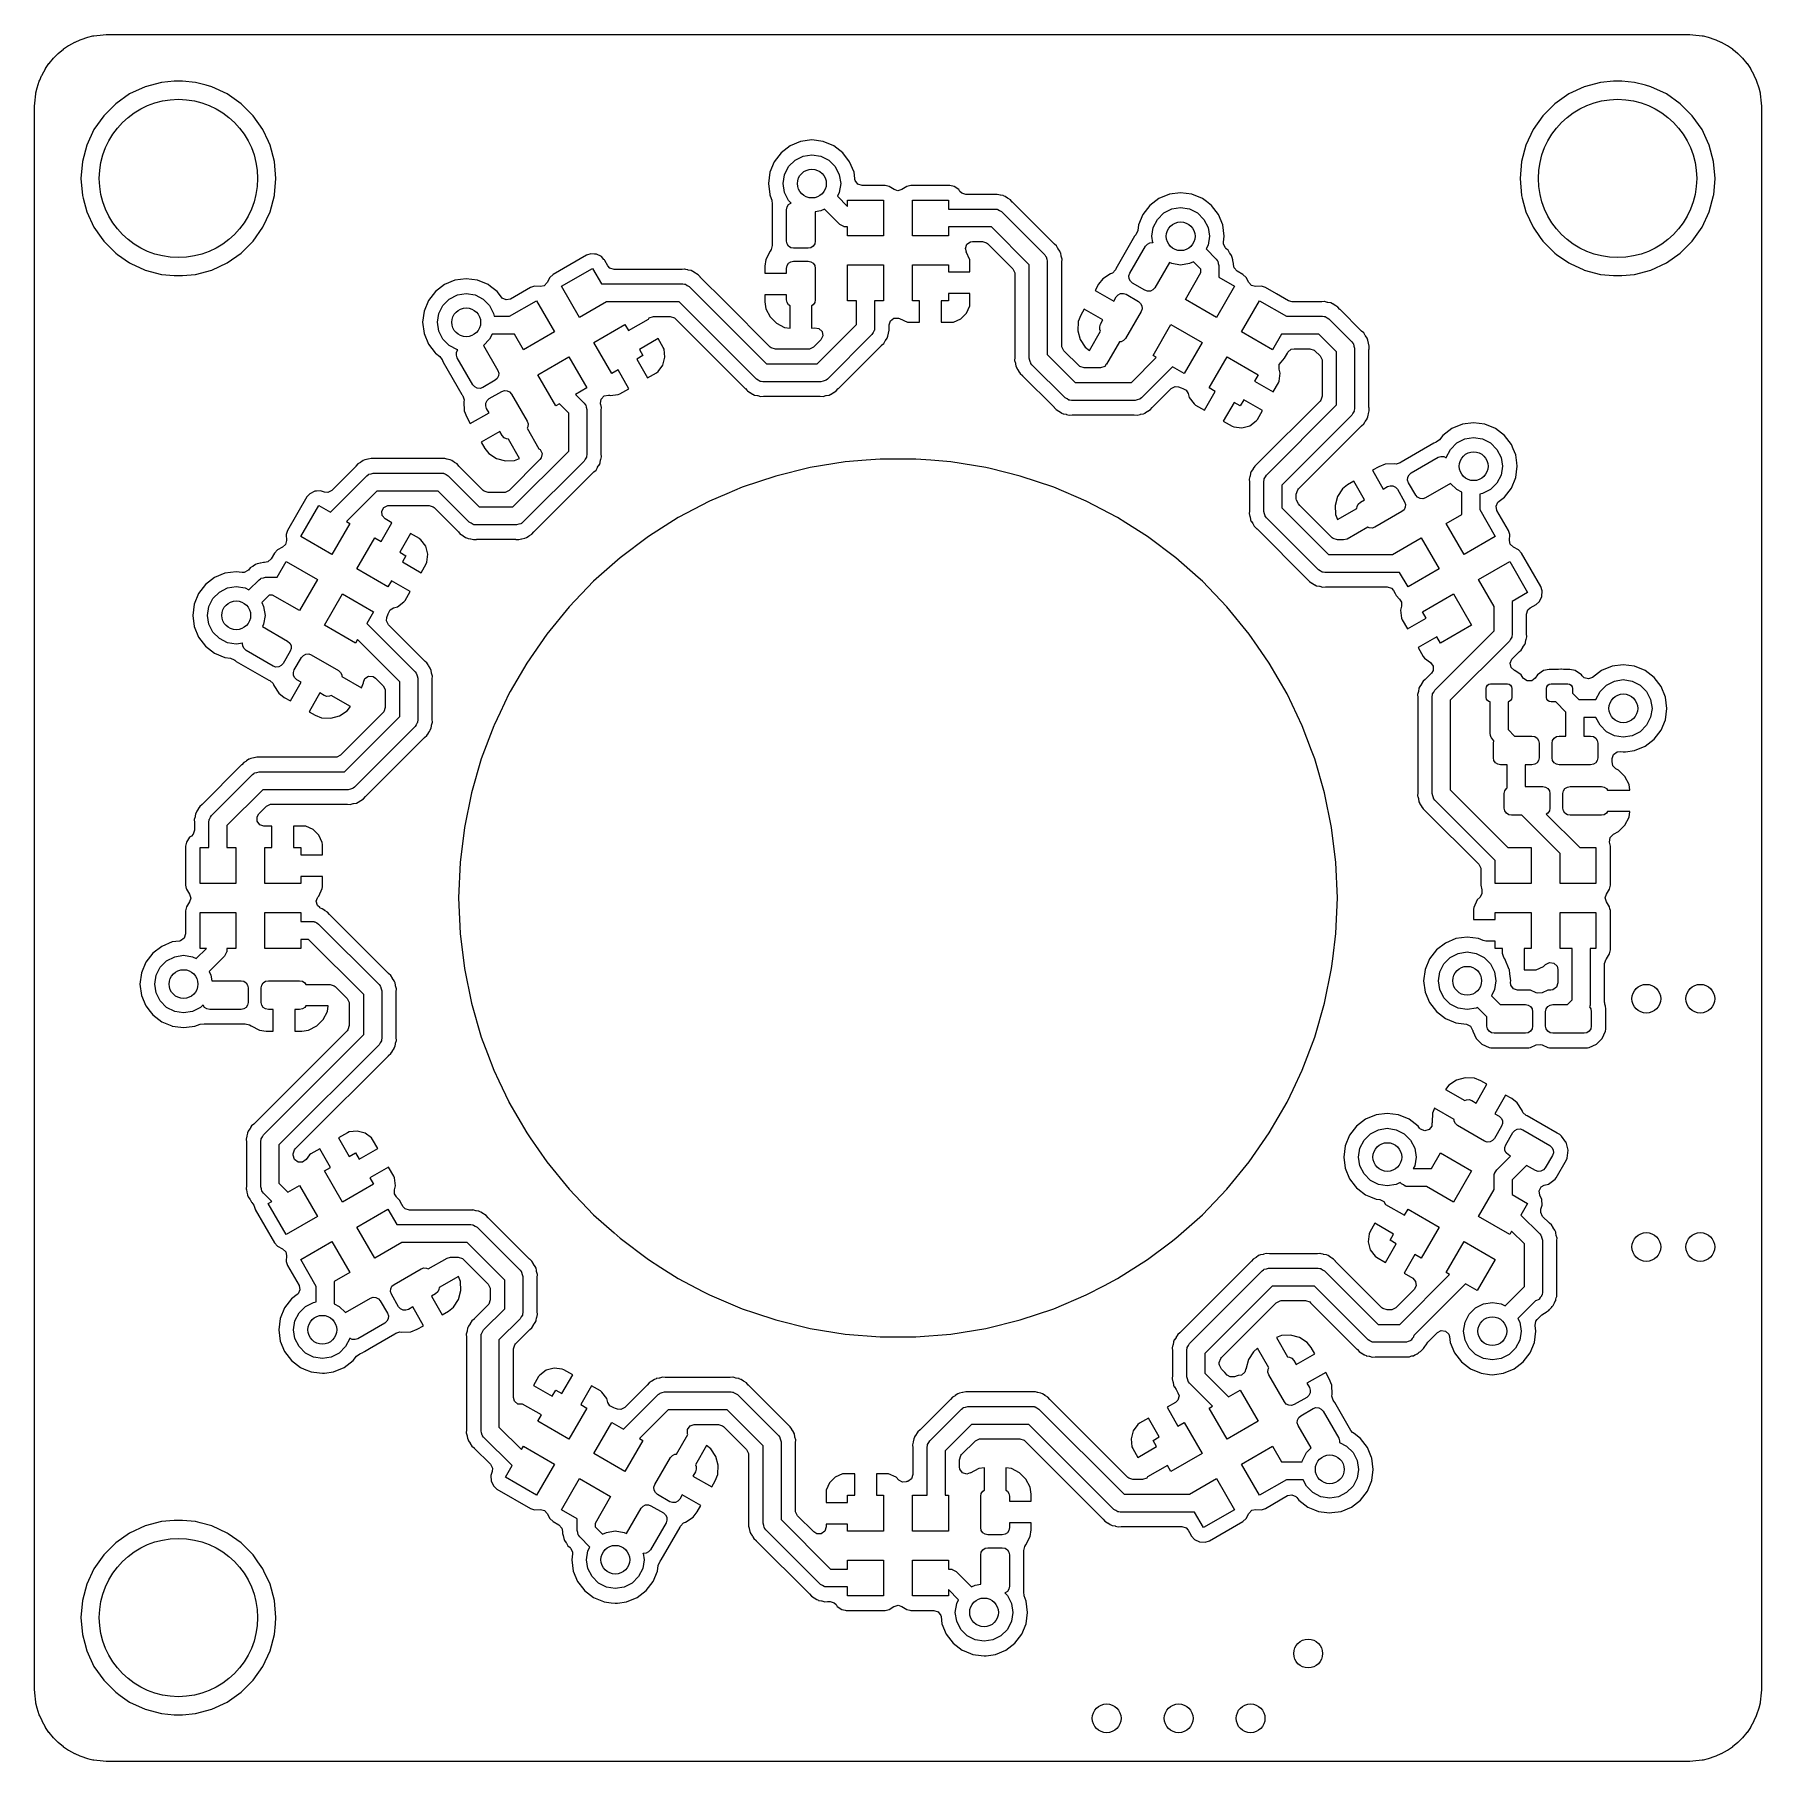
# Model space of a CAD drawing. Extents: x 2.677 to 3.622, y -2.835 to -1.89.
import ezdxf

# ---------------------------------------------------------------- set-up
doc = ezdxf.new("R2010")
doc.units = 0
doc.header["$MEASUREMENT"] = 0
doc.layers.add('BLACK', color=7, linetype='CONTINUOUS')

msp = doc.modelspace()

# ---------------------------------------------------------------- linework, layer by layer
at = {"layer": 'BLACK', "linetype": 'CONTINUOUS'}
for p, q in [((2.69011, -1.90014), (2.69298, -1.89778)), ((2.69298, -1.89778), (2.6931, -1.89769)), ((2.6931, -1.89769), (2.69575, -1.89584)), ((2.69575, -1.89584), (2.69594, -1.89571)), ((2.69594, -1.89571), (2.69929, -1.89393)), ((2.69929, -1.89393), (2.69938, -1.89388)), ((2.69938, -1.89388), (2.70211, -1.89261)), ((2.70211, -1.89261), (2.70263, -1.89241)), ((2.70263, -1.89241), (2.70634, -1.89128)), ((2.70634, -1.89128), (2.70639, -1.89127)), ((2.70639, -1.89127), (2.70907, -1.89055)), ((2.70907, -1.89055), (2.70969, -1.89044)), ((2.70969, -1.89044), (2.71474, -1.88994)), ((2.71474, -1.88994), (2.71645, -1.88979)), ((2.71645, -1.88979), (2.71662, -1.88978)), ((2.71662, -1.88978), (3.58259, -1.88978)), ((3.58259, -1.88978), (3.58276, -1.88979)), ((3.58276, -1.88979), (3.58447, -1.88994)), ((3.58447, -1.88994), (3.58952, -1.89044)), ((3.58952, -1.89044), (3.59015, -1.89055)), ((3.59015, -1.89055), (3.59282, -1.89127)), ((3.59282, -1.89127), (3.59288, -1.89128)), ((3.59288, -1.89128), (3.59659, -1.89241)), ((3.59659, -1.89241), (3.5971, -1.89261)), ((3.5971, -1.89261), (3.59983, -1.89388)), ((3.59983, -1.89388), (3.59992, -1.89393)), ((3.59992, -1.89393), (3.60327, -1.89571)), ((3.60327, -1.89571), (3.60347, -1.89584)), ((3.60347, -1.89584), (3.60611, -1.89769)), ((3.60611, -1.89769), (3.60623, -1.89778)), ((3.60623, -1.89778), (3.60759, -1.8989)), ((3.60759, -1.8989), (3.60911, -1.90014)), ((2.68133, -1.91189), (2.68312, -1.90854)), ((2.68312, -1.90854), (2.68324, -1.90835)), ((2.68324, -1.90835), (2.68509, -1.9057)), ((2.68509, -1.9057), (2.68518, -1.90558)), ((2.68518, -1.90558), (2.68754, -1.9027)), ((2.68754, -1.9027), (2.68767, -1.90256)), ((2.68767, -1.90256), (2.68997, -1.90027)), ((2.68997, -1.90027), (2.69011, -1.90014)), ((3.60911, -1.90014), (3.60925, -1.90027)), ((3.60925, -1.90027), (3.61155, -1.90256)), ((3.61155, -1.90256), (3.61167, -1.90271)), ((3.61167, -1.90271), (3.61403, -1.90558)), ((3.61403, -1.90558), (3.61412, -1.9057)), ((3.61412, -1.9057), (3.61598, -1.90834)), ((3.61598, -1.90834), (3.6161, -1.90854)), ((3.6161, -1.90854), (3.61788, -1.91189)), ((2.67869, -1.91894), (2.67981, -1.91523)), ((2.67981, -1.91523), (2.68001, -1.91471)), ((2.68001, -1.91471), (2.68107, -1.91242)), ((2.68107, -1.91242), (2.68128, -1.91198)), ((2.68128, -1.91198), (2.68133, -1.91189)), ((2.74664, -1.91594), (2.73765, -1.91835)), ((2.75358, -1.91533), (2.74664, -1.91594)), ((2.75823, -1.91533), (2.75358, -1.91533)), ((2.75358, -1.91533), (2.75358, -1.91533)), ((2.76517, -1.91594), (2.75823, -1.91533)), ((2.75823, -1.91533), (2.75823, -1.91533)), ((2.77116, -1.91755), (2.76517, -1.91594)), ((2.76517, -1.91594), (2.76517, -1.91594)), ((2.76517, -1.91594), (2.76517, -1.91594)), ((2.77416, -1.91835), (2.77116, -1.91755)), ((3.53404, -1.91594), (3.52505, -1.91835)), ((3.54099, -1.91533), (3.53404, -1.91594)), ((3.54563, -1.91533), (3.54099, -1.91533)), ((3.54099, -1.91533), (3.54099, -1.91533)), ((3.55257, -1.91594), (3.54563, -1.91533)), ((3.54563, -1.91533), (3.54563, -1.91533)), ((3.55258, -1.91594), (3.55257, -1.91594)), ((3.55857, -1.91755), (3.55258, -1.91594)), ((3.55258, -1.91594), (3.55258, -1.91594)), ((3.56156, -1.91835), (3.55857, -1.91755)), ((3.61788, -1.91189), (3.61793, -1.91198)), ((3.61793, -1.91198), (3.6192, -1.91471)), ((3.6192, -1.91471), (3.6194, -1.91523)), ((3.6194, -1.91523), (3.62053, -1.91893)), ((2.67719, -1.92905), (2.67734, -1.92734)), ((2.67734, -1.92734), (2.67784, -1.92229)), ((2.67784, -1.92229), (2.67795, -1.92167)), ((2.67795, -1.92167), (2.67867, -1.91899)), ((2.67867, -1.91899), (2.67869, -1.91894)), ((2.72922, -1.92228), (2.7216, -1.92762)), ((2.73765, -1.91835), (2.72922, -1.92228)), ((2.72922, -1.92228), (2.72922, -1.92228)), ((2.78259, -1.92228), (2.77416, -1.91835)), ((2.77416, -1.91835), (2.77416, -1.91835)), ((2.7826, -1.92229), (2.78259, -1.92228)), ((2.78259, -1.92228), (2.78259, -1.92228)), ((2.78259, -1.92228), (2.78259, -1.92228)), ((2.78259, -1.92228), (2.78259, -1.92228)), ((2.79021, -1.92762), (2.7826, -1.92229)), ((3.51662, -1.92228), (3.509, -1.92762)), ((3.52505, -1.91835), (3.51662, -1.92228)), ((3.51662, -1.92228), (3.51662, -1.92228)), ((3.56999, -1.92228), (3.56156, -1.91835)), ((3.56156, -1.91835), (3.56156, -1.91835)), ((3.57001, -1.92229), (3.56999, -1.92228)), ((3.56999, -1.92228), (3.56999, -1.92228)), ((3.56999, -1.92228), (3.56999, -1.92228)), ((3.56999, -1.92228), (3.56999, -1.92228)), ((3.57761, -1.92762), (3.57001, -1.92229)), ((3.62053, -1.91893), (3.62054, -1.91899)), ((3.62054, -1.91899), (3.62126, -1.92166)), ((3.62126, -1.92166), (3.62137, -1.92229)), ((3.62137, -1.92229), (3.62187, -1.92734)), ((3.62187, -1.92734), (3.62202, -1.92905)), ((2.67719, -1.92922), (2.67719, -1.92905)), ((2.67719, -1.9685), (2.67719, -1.92922)), ((2.71502, -1.9342), (2.70968, -1.94182)), ((2.7216, -1.92762), (2.71502, -1.9342)), ((2.79679, -1.9342), (2.79021, -1.92762)), ((2.79021, -1.92762), (2.79021, -1.92762)), ((2.79021, -1.92762), (2.79021, -1.92762)), ((2.80213, -1.94182), (2.79679, -1.9342)), ((2.79679, -1.9342), (2.79679, -1.9342)), ((2.79679, -1.9342), (2.79679, -1.9342)), ((3.50242, -1.9342), (3.49709, -1.94182)), ((3.509, -1.92762), (3.50242, -1.9342)), ((3.58419, -1.9342), (3.57761, -1.92762)), ((3.57761, -1.92762), (3.57761, -1.92762)), ((3.57761, -1.92762), (3.57761, -1.92762)), ((3.58953, -1.94182), (3.58419, -1.9342)), ((3.58419, -1.9342), (3.58419, -1.9342)), ((3.58419, -1.9342), (3.58419, -1.9342)), ((3.62202, -1.92905), (3.62203, -1.92922)), ((3.62203, -1.92922), (3.62203, -2.79519)), ((2.70968, -1.94182), (2.70575, -1.95025)), ((2.80515, -1.9483), (2.80213, -1.94182)), ((2.80213, -1.94182), (2.80213, -1.94182)), ((3.49709, -1.94182), (3.49315, -1.95025)), ((3.59255, -1.9483), (3.58953, -1.94182)), ((3.58953, -1.94182), (3.58953, -1.94182)), ((2.70575, -1.95025), (2.70334, -1.95924)), ((2.80606, -1.95025), (2.80515, -1.9483)), ((2.80847, -1.95924), (2.80606, -1.95025)), ((3.08565, -1.95447), (3.08186, -1.95941)), ((3.09059, -1.95068), (3.08565, -1.95447)), ((3.08565, -1.95447), (3.08565, -1.95447)), ((3.09634, -1.9483), (3.09059, -1.95068)), ((3.09059, -1.95068), (3.09059, -1.95068)), ((3.10251, -1.94748), (3.09634, -1.9483)), ((3.09634, -1.9483), (3.09634, -1.9483)), ((3.09765, -1.95635), (3.10251, -1.95558)), ((3.10869, -1.9483), (3.10251, -1.94748)), ((3.10251, -1.94748), (3.10251, -1.94748)), ((3.10251, -1.95558), (3.10738, -1.95635)), ((3.11444, -1.95068), (3.10869, -1.9483)), ((3.10869, -1.9483), (3.10869, -1.9483)), ((3.11937, -1.95447), (3.11444, -1.95068)), ((3.11938, -1.95447), (3.11937, -1.95447)), ((3.11937, -1.95447), (3.11937, -1.95447)), ((3.12316, -1.95941), (3.11938, -1.95447)), ((3.11938, -1.95447), (3.11938, -1.95447)), ((3.11938, -1.95447), (3.11938, -1.95447)), ((3.49315, -1.95025), (3.49075, -1.95924)), ((3.59346, -1.95025), (3.59255, -1.9483)), ((3.59587, -1.95924), (3.59346, -1.95025)), ((2.70334, -1.95924), (2.70253, -1.9685)), ((2.80928, -1.9685), (2.80847, -1.95924)), ((2.80847, -1.95924), (2.80847, -1.95924)), ((2.80847, -1.95924), (2.80847, -1.95924)), ((3.07948, -1.96516), (3.07867, -1.97133)), ((3.08186, -1.95941), (3.07948, -1.96516)), ((3.07948, -1.96516), (3.07948, -1.96516)), ((3.08186, -1.95941), (3.08186, -1.95941)), ((3.08754, -1.96646), (3.08977, -1.96207)), ((3.08977, -1.96207), (3.09326, -1.95859)), ((3.09326, -1.95859), (3.09765, -1.95635)), ((3.10738, -1.95635), (3.11177, -1.95859)), ((3.11177, -1.95859), (3.11525, -1.96207)), ((3.11525, -1.96207), (3.11749, -1.96646)), ((3.12555, -1.96516), (3.12316, -1.95941)), ((3.12316, -1.95941), (3.12316, -1.95941)), ((3.12599, -1.9685), (3.12555, -1.96516)), ((3.12555, -1.96516), (3.12555, -1.96516)), ((3.49075, -1.95924), (3.48993, -1.9685)), ((3.59668, -1.9685), (3.59587, -1.95924)), ((3.59587, -1.95924), (3.59587, -1.95924)), ((3.59587, -1.95924), (3.59587, -1.95924)), ((2.67719, -2.11282), (2.67719, -1.9685)), ((2.70253, -1.9685), (2.70253, -1.9685)), ((2.70253, -1.9685), (2.70334, -1.97777)), ((2.80849, -1.9775), (2.80928, -1.9685)), ((2.80928, -1.9685), (2.80928, -1.9685)), ((3.07867, -1.97133), (3.07867, -1.97133)), ((3.07867, -1.97133), (3.07946, -1.97734)), ((3.08677, -1.97133), (3.08754, -1.96646)), ((3.08754, -1.9762), (3.08677, -1.97133)), ((3.11749, -1.96646), (3.11826, -1.97133)), ((3.11826, -1.97133), (3.11749, -1.9762)), ((3.12606, -1.96903), (3.12599, -1.9685)), ((3.12621, -1.96973), (3.12606, -1.96903)), ((3.12763, -1.97168), (3.12621, -1.96973)), ((3.12992, -1.97242), (3.12763, -1.97168)), ((3.14251, -1.97242), (3.12992, -1.97242)), ((3.14481, -1.97288), (3.14251, -1.97242)), ((3.14251, -1.97242), (3.14251, -1.97242)), ((3.14251, -1.97242), (3.14251, -1.97242)), ((3.14744, -1.97464), (3.14481, -1.97288)), ((3.14481, -1.97288), (3.14481, -1.97288)), ((3.14481, -1.97288), (3.14481, -1.97288)), ((3.14481, -1.97288), (3.14481, -1.97288)), ((3.14945, -1.97529), (3.14744, -1.97464)), ((3.15177, -1.97464), (3.14945, -1.97529)), ((3.1544, -1.97288), (3.15177, -1.97464)), ((3.1567, -1.97242), (3.1544, -1.97288)), ((3.1544, -1.97288), (3.1544, -1.97288)), ((3.17794, -1.97242), (3.1567, -1.97242)), ((3.1567, -1.97242), (3.1567, -1.97242)), ((3.1567, -1.97242), (3.1567, -1.97242)), ((3.18025, -1.97288), (3.17794, -1.97242)), ((3.17794, -1.97242), (3.17794, -1.97242)), ((3.18286, -1.97462), (3.18025, -1.97288)), ((3.18025, -1.97288), (3.18025, -1.97288)), ((3.18025, -1.97288), (3.18025, -1.97288)), ((3.18025, -1.97288), (3.18025, -1.97288)), ((3.18352, -1.97561), (3.18286, -1.97462)), ((3.18286, -1.97462), (3.18286, -1.97462)), ((3.18286, -1.97462), (3.18286, -1.97462)), ((3.48993, -1.9685), (3.48993, -1.9685)), ((3.48993, -1.9685), (3.49075, -1.97777)), ((3.59589, -1.9775), (3.59668, -1.9685)), ((3.59668, -1.9685), (3.59668, -1.9685)), ((2.70334, -1.97777), (2.70334, -1.97777)), ((2.70334, -1.97777), (2.70334, -1.97777)), ((2.70334, -1.97777), (2.70375, -1.97929)), ((2.70375, -1.97929), (2.70575, -1.98676)), ((2.80606, -1.98676), (2.80847, -1.97777)), ((2.80847, -1.97777), (2.80849, -1.9775)), ((3.07946, -1.97734), (3.07948, -1.9775)), ((3.07948, -1.9775), (3.07967, -1.97796)), ((3.07967, -1.97796), (3.08065, -1.98033)), ((3.08065, -1.98033), (3.08083, -1.98258)), ((3.0808, -1.98287), (3.08069, -1.98386)), ((3.08069, -1.98386), (3.08069, -2.00452)), ((3.08081, -1.98284), (3.0808, -1.98287)), ((3.08084, -1.98273), (3.08081, -1.98284)), ((3.08083, -1.98258), (3.08084, -1.98258)), ((3.08084, -1.98258), (3.08083, -1.98263)), ((3.08083, -1.98263), (3.08084, -1.98273)), ((3.08977, -1.98059), (3.08754, -1.9762)), ((3.08858, -1.98563), (3.08888, -1.98412)), ((3.08888, -1.98412), (3.08974, -1.98285)), ((3.08974, -1.98285), (3.09101, -1.98199)), ((3.09115, -1.98197), (3.08977, -1.98059)), ((3.09101, -1.98199), (3.09115, -1.98197)), ((3.11749, -1.9762), (3.11643, -1.97828)), ((3.11643, -1.97828), (3.12205, -1.9839)), ((3.12205, -1.9839), (3.12205, -1.98031)), ((3.12205, -1.98031), (3.14173, -1.98031)), ((3.14173, -1.98031), (3.14173, -2)), ((3.15748, -2), (3.15748, -1.98031)), ((3.15748, -1.98031), (3.17717, -1.98031)), ((3.17717, -1.98031), (3.17717, -1.98524)), ((3.18447, -1.9766), (3.18352, -1.97561)), ((3.18676, -1.97734), (3.18447, -1.9766)), ((3.20211, -1.97734), (3.18676, -1.97734)), ((3.20228, -1.97734), (3.20211, -1.97734)), ((3.20372, -1.97721), (3.20228, -1.97734)), ((3.20389, -1.97719), (3.20372, -1.97721)), ((3.20404, -1.97723), (3.20389, -1.97719)), ((3.20389, -1.97719), (3.20389, -1.97719)), ((3.20545, -1.97761), (3.20404, -1.97723)), ((3.20562, -1.97765), (3.20545, -1.97761)), ((3.20721, -1.97793), (3.20562, -1.97765)), ((3.20726, -1.97796), (3.20721, -1.97793)), ((3.2082, -1.97835), (3.20726, -1.97796)), ((3.20826, -1.97836), (3.2082, -1.97835)), ((3.20958, -1.97929), (3.20826, -1.97836)), ((3.20826, -1.97836), (3.20826, -1.97836)), ((3.20972, -1.97938), (3.20958, -1.97929)), ((3.20993, -1.9795), (3.20972, -1.97938)), ((3.21112, -1.98019), (3.20993, -1.9795)), ((3.21216, -1.98143), (3.21112, -1.98019)), ((3.21227, -1.98155), (3.21216, -1.98143)), ((3.23498, -2.00426), (3.21227, -1.98155)), ((3.2874, -1.98329), (3.28361, -1.98823)), ((3.29234, -1.9795), (3.2874, -1.98329)), ((3.2874, -1.98329), (3.2874, -1.98329)), ((3.29809, -1.97712), (3.29234, -1.9795)), ((3.29234, -1.9795), (3.29234, -1.9795)), ((3.30426, -1.97631), (3.29809, -1.97712)), ((3.29809, -1.97712), (3.29809, -1.97712)), ((3.31043, -1.97712), (3.30426, -1.97631)), ((3.30426, -1.97631), (3.30426, -1.97631)), ((3.31618, -1.9795), (3.31043, -1.97712)), ((3.31043, -1.97712), (3.31043, -1.97712)), ((3.31832, -1.98114), (3.31618, -1.9795)), ((3.31618, -1.9795), (3.31618, -1.9795)), ((3.31618, -1.9795), (3.31618, -1.9795)), ((3.32112, -1.98329), (3.31832, -1.98114)), ((3.32491, -1.98823), (3.32112, -1.98329)), ((3.32112, -1.98329), (3.32112, -1.98329)), ((3.32112, -1.98329), (3.32112, -1.98329)), ((3.32112, -1.98329), (3.32112, -1.98329)), ((3.32112, -1.98329), (3.32112, -1.98329)), ((3.49075, -1.97777), (3.49075, -1.97777)), ((3.49075, -1.97777), (3.49075, -1.97777)), ((3.49075, -1.97777), (3.49115, -1.97929)), ((3.49115, -1.97929), (3.49315, -1.98676)), ((3.59346, -1.98676), (3.59587, -1.97777)), ((3.59587, -1.97777), (3.59589, -1.9775)), ((2.70575, -1.98676), (2.70968, -1.99519)), ((2.80213, -1.99519), (2.80606, -1.98676)), ((3.08858, -2.00276), (3.08858, -1.98563)), ((3.10738, -1.98631), (3.10433, -1.98679)), ((3.10433, -1.98679), (3.10433, -2.00276)), ((3.10947, -1.98524), (3.10738, -1.98631)), ((3.11786, -1.99364), (3.10947, -1.98524)), ((3.17717, -1.98524), (3.20276, -1.98524)), ((3.20276, -1.98524), (3.20363, -1.98536)), ((3.20363, -1.98536), (3.2038, -1.98535)), ((3.2038, -1.98535), (3.2039, -1.9854)), ((3.2039, -1.9854), (3.20414, -1.98544)), ((3.20414, -1.98544), (3.20517, -1.98609)), ((3.20517, -1.98609), (3.20624, -1.98668)), ((3.20624, -1.98668), (3.22986, -2.0103)), ((3.28361, -1.98823), (3.28123, -1.99398)), ((3.28361, -1.98823), (3.28361, -1.98823)), ((3.28928, -1.99529), (3.29152, -1.9909)), ((3.29152, -1.9909), (3.295, -1.98741)), ((3.295, -1.98741), (3.29939, -1.98517)), ((3.29939, -1.98517), (3.30426, -1.9844)), ((3.30426, -1.9844), (3.30913, -1.98517)), ((3.30913, -1.98517), (3.31352, -1.98741)), ((3.31352, -1.98741), (3.317, -1.9909)), ((3.317, -1.9909), (3.31924, -1.99529)), ((3.32729, -1.99398), (3.32491, -1.98823)), ((3.32491, -1.98823), (3.32491, -1.98823)), ((3.49315, -1.98676), (3.49708, -1.99519)), ((3.58953, -1.99519), (3.59346, -1.98676)), ((2.70968, -1.99519), (2.70968, -1.99519)), ((2.70968, -1.99519), (2.71362, -2.00081)), ((2.71362, -2.00081), (2.71502, -2.00281)), ((2.71502, -2.00281), (2.7216, -2.00939)), ((2.79021, -2.00939), (2.79679, -2.00281)), ((2.79679, -2.00281), (2.80213, -1.99519)), ((3.08888, -2.00426), (3.08858, -2.00276)), ((3.10433, -2.00276), (3.10403, -2.00426)), ((3.11893, -1.99422), (3.11786, -1.99364)), ((3.11995, -1.99488), (3.11893, -1.99422)), ((3.1202, -1.99491), (3.11995, -1.99488)), ((3.12029, -1.99497), (3.1202, -1.99491)), ((3.12047, -1.99495), (3.12029, -1.99497)), ((3.12134, -1.99508), (3.12047, -1.99495)), ((3.12205, -1.99508), (3.12134, -1.99508)), ((3.12205, -2), (3.12205, -1.99508)), ((3.14173, -2), (3.12205, -2)), ((3.17717, -2), (3.15748, -2)), ((3.20072, -1.99508), (3.17717, -1.99508)), ((3.17717, -1.99508), (3.17717, -2)), ((3.18927, -2.00313), (3.19037, -2.00297)), ((3.19037, -2.00297), (3.19583, -2.00297)), ((3.19583, -2.00297), (3.19812, -2.00372)), ((3.22146, -2.01582), (3.20072, -1.99508)), ((3.27909, -2.00009), (3.26876, -2.01798)), ((3.27969, -1.99929), (3.27909, -2.00009)), ((3.27971, -1.99927), (3.27969, -1.99929)), ((3.27979, -1.99919), (3.27971, -1.99927)), ((3.27984, -1.99909), (3.27979, -1.99919)), ((3.27986, -1.99906), (3.27984, -1.99909)), ((3.28083, -1.99701), (3.27985, -1.99905)), ((3.27985, -1.99905), (3.27986, -1.99906)), ((3.28123, -1.99398), (3.28083, -1.99701)), ((3.28851, -2.00015), (3.28928, -1.99529)), ((3.28907, -2.00367), (3.28851, -2.00015)), ((3.31924, -1.99529), (3.32001, -2.00015)), ((3.32001, -2.00015), (3.31924, -2.00502)), ((3.32811, -2.00015), (3.32729, -1.99398)), ((3.32769, -2.0033), (3.32811, -2.00015)), ((3.49708, -1.99519), (3.49709, -1.99519)), ((3.49709, -1.99519), (3.50102, -2.00081)), ((3.50102, -2.00081), (3.50242, -2.00281)), ((3.50242, -2.00281), (3.509, -2.00939)), ((3.57761, -2.00939), (3.58419, -2.00281)), ((3.58419, -2.00281), (3.58953, -1.99519)), ((2.7216, -2.00939), (2.7216, -2.00939)), ((2.7216, -2.00939), (2.7216, -2.00939)), ((2.7216, -2.00939), (2.72255, -2.01006)), ((2.72255, -2.01006), (2.72922, -2.01473)), ((2.78259, -2.01473), (2.79021, -2.00939)), ((2.97925, -2.01047), (2.96086, -2.02109)), ((2.98148, -2.00972), (2.97925, -2.01047)), ((2.98357, -2.00986), (2.98148, -2.00972)), ((2.98148, -2.00972), (2.98148, -2.00972)), ((2.98461, -2.00992), (2.98357, -2.00986)), ((2.98743, -2.01131), (2.98461, -2.00992)), ((2.98872, -2.01279), (2.98743, -2.01131)), ((3.07962, -2.00834), (3.07736, -2.01279)), ((3.07964, -2.00832), (3.07962, -2.00834)), ((3.08028, -2.00748), (3.07964, -2.00832)), ((3.08076, -2.00512), (3.08028, -2.00748)), ((3.08069, -2.00452), (3.08069, -2.00452)), ((3.08069, -2.00452), (3.08076, -2.00512)), ((3.08974, -2.00554), (3.08888, -2.00426)), ((3.09101, -2.00639), (3.08974, -2.00554)), ((3.09252, -2.00669), (3.09101, -2.00639)), ((3.10039, -2.00669), (3.09252, -2.00669)), ((3.1019, -2.00639), (3.10039, -2.00669)), ((3.10318, -2.00554), (3.1019, -2.00639)), ((3.10403, -2.00426), (3.10318, -2.00554)), ((3.18648, -2.00676), (3.18728, -2.00449)), ((3.18702, -2.00859), (3.18648, -2.00676)), ((3.18693, -2.00863), (3.18702, -2.00859)), ((3.18886, -2.013), (3.18693, -2.00863)), ((3.18728, -2.00449), (3.18927, -2.00313)), ((3.19812, -2.00372), (3.19859, -2.00411)), ((3.19859, -2.00411), (3.21242, -2.01795)), ((3.22986, -2.0103), (3.23038, -2.011)), ((3.23038, -2.011), (3.23052, -2.01112)), ((3.23052, -2.01112), (3.23055, -2.01122)), ((3.23055, -2.01122), (3.2307, -2.01142)), ((3.2307, -2.01142), (3.23096, -2.01261)), ((3.23511, -2.00438), (3.23498, -2.00426)), ((3.23528, -2.00452), (3.23511, -2.00438)), ((3.23635, -2.00542), (3.23528, -2.00452)), ((3.23713, -2.00678), (3.23635, -2.00542)), ((3.23635, -2.00542), (3.23635, -2.00542)), ((3.23715, -2.00681), (3.23713, -2.00678)), ((3.23725, -2.00696), (3.23715, -2.00681)), ((3.23817, -2.00828), (3.23725, -2.00696)), ((3.23819, -2.00834), (3.23817, -2.00828)), ((3.23817, -2.00828), (3.23817, -2.00828)), ((3.23817, -2.00828), (3.23817, -2.00828)), ((3.23858, -2.00928), (3.23819, -2.00834)), ((3.23861, -2.00933), (3.23858, -2.00928)), ((3.23889, -2.01092), (3.23861, -2.00933)), ((3.23861, -2.00933), (3.23861, -2.00933)), ((3.23892, -2.01108), (3.23889, -2.01092)), ((3.23934, -2.01265), (3.23892, -2.01108)), ((3.27648, -2.0204), (3.28505, -2.00557)), ((3.28505, -2.00557), (3.28606, -2.00441)), ((3.28606, -2.00441), (3.28744, -2.00374)), ((3.28744, -2.00374), (3.28897, -2.00363)), ((3.28897, -2.00363), (3.28907, -2.00367)), ((3.31924, -2.00502), (3.31817, -2.00711)), ((3.31817, -2.00711), (3.32377, -2.0127)), ((3.32771, -2.00442), (3.32769, -2.0033)), ((3.3288, -2.00657), (3.32771, -2.00442)), ((3.32889, -2.00666), (3.3288, -2.00657)), ((3.32902, -2.00678), (3.32889, -2.00666)), ((3.32923, -2.00696), (3.32902, -2.00678)), ((3.33026, -2.00781), (3.32923, -2.00696)), ((3.33084, -2.00883), (3.33026, -2.00781)), ((3.33026, -2.00781), (3.33026, -2.00781)), ((3.33106, -2.00921), (3.33084, -2.00883)), ((3.33115, -2.00936), (3.33106, -2.00921)), ((3.33208, -2.01068), (3.33115, -2.00936)), ((3.3321, -2.01074), (3.33208, -2.01068)), ((3.33208, -2.01068), (3.33208, -2.01068)), ((3.33208, -2.01068), (3.33208, -2.01068)), ((3.33208, -2.01068), (3.33208, -2.01068)), ((3.33208, -2.01068), (3.33208, -2.01068)), ((3.33249, -2.01168), (3.3321, -2.01074)), ((3.33251, -2.01173), (3.33249, -2.01168)), ((3.33275, -2.01308), (3.33251, -2.01173)), ((3.509, -2.00939), (3.509, -2.00939)), ((3.509, -2.00939), (3.509, -2.00939)), ((3.509, -2.00939), (3.50995, -2.01006)), ((3.50995, -2.01006), (3.51662, -2.01473)), ((3.56999, -2.01473), (3.57761, -2.00939)), ((2.72922, -2.01473), (2.72922, -2.01473)), ((2.72922, -2.01473), (2.72922, -2.01473)), ((2.72922, -2.01473), (2.72922, -2.01473)), ((2.72922, -2.01473), (2.7299, -2.01504)), ((2.7299, -2.01504), (2.73739, -2.01853)), ((2.73739, -2.01853), (2.73765, -2.01866)), ((2.73765, -2.01866), (2.73765, -2.01866)), ((2.73765, -2.01866), (2.74664, -2.02107)), ((2.74664, -2.02107), (2.74664, -2.02107)), ((2.74664, -2.02107), (2.74664, -2.02107)), ((2.74664, -2.02107), (2.75358, -2.02167)), ((2.75358, -2.02167), (2.75358, -2.02167)), ((2.75358, -2.02167), (2.75823, -2.02167)), ((2.75823, -2.02167), (2.76517, -2.02107)), ((2.76517, -2.02107), (2.77416, -2.01866)), ((2.76517, -2.02107), (2.76517, -2.02107)), ((2.76517, -2.02107), (2.76517, -2.02107)), ((2.77416, -2.01866), (2.78259, -2.01473)), ((2.96086, -2.02109), (2.9591, -2.02264)), ((2.96548, -2.02754), (2.98253, -2.0177)), ((2.98253, -2.0177), (2.98745, -2.02622)), ((2.98898, -2.01308), (2.98872, -2.01279)), ((2.98921, -2.01348), (2.98898, -2.01308)), ((2.99088, -2.01638), (2.98921, -2.01348)), ((2.99197, -2.01758), (2.99088, -2.01638)), ((2.99426, -2.01833), (2.99197, -2.01758)), ((3.03129, -2.01833), (2.99426, -2.01833)), ((3.03146, -2.01832), (3.03129, -2.01833)), ((3.03289, -2.0182), (3.03146, -2.01832)), ((3.03307, -2.01818), (3.03289, -2.0182)), ((3.03359, -2.01832), (3.03307, -2.01818)), ((3.03307, -2.01818), (3.03307, -2.01818)), ((3.03463, -2.0186), (3.03359, -2.01832)), ((3.03479, -2.01864), (3.03463, -2.0186)), ((3.03638, -2.01892), (3.03479, -2.01864)), ((3.03643, -2.01895), (3.03638, -2.01892)), ((3.03737, -2.01934), (3.03643, -2.01895)), ((3.03743, -2.01935), (3.03737, -2.01934)), ((3.03875, -2.02028), (3.03743, -2.01935)), ((3.03743, -2.01935), (3.03743, -2.01935)), ((3.0389, -2.02037), (3.03875, -2.02028)), ((3.0394, -2.02066), (3.0389, -2.02037)), ((3.0403, -2.02118), (3.0394, -2.02066)), ((3.04133, -2.02241), (3.0403, -2.02118)), ((3.07736, -2.01279), (3.07677, -2.01648)), ((3.07677, -2.01648), (3.07677, -2.02037)), ((3.07677, -2.02037), (3.07677, -2.02037)), ((3.07677, -2.02037), (3.08858, -2.02037)), ((3.07736, -2.01279), (3.07736, -2.01279)), ((3.08858, -2.01772), (3.08888, -2.01621)), ((3.08858, -2.02037), (3.08858, -2.01772)), ((3.08888, -2.01621), (3.08974, -2.01493)), ((3.08974, -2.01493), (3.09101, -2.01408)), ((3.09101, -2.01408), (3.09252, -2.01378)), ((3.09252, -2.01378), (3.10039, -2.01378)), ((3.10039, -2.01378), (3.1019, -2.01408)), ((3.1019, -2.01408), (3.10318, -2.01493)), ((3.10318, -2.01493), (3.10403, -2.01621)), ((3.10403, -2.01621), (3.10433, -2.01772)), ((3.10433, -2.01772), (3.10433, -2.03484)), ((3.12205, -2.03543), (3.12205, -2.01575)), ((3.12205, -2.01575), (3.14173, -2.01575)), ((3.14173, -2.01575), (3.14173, -2.03543)), ((3.15748, -2.03543), (3.15748, -2.01575)), ((3.15748, -2.01575), (3.17717, -2.01575)), ((3.17717, -2.01575), (3.17717, -2.01969)), ((3.17717, -2.01969), (3.18898, -2.01969)), ((3.18898, -2.01398), (3.18886, -2.013)), ((3.18898, -2.01968), (3.18898, -2.01398)), ((3.18898, -2.01398), (3.18898, -2.01398)), ((3.18898, -2.01969), (3.18898, -2.01968)), ((3.21242, -2.01795), (3.21352, -2.02009)), ((3.21352, -2.02009), (3.21356, -2.0207)), ((3.21356, -2.0207), (3.21356, -2.06628)), ((3.22146, -2.06693), (3.22146, -2.01582)), ((3.23096, -2.01261), (3.2313, -2.01378)), ((3.2313, -2.01378), (3.2313, -2.06489)), ((3.23919, -2.01442), (3.2392, -2.01425)), ((3.23919, -2.05182), (3.23919, -2.01442)), ((3.2392, -2.01425), (3.23934, -2.01265)), ((3.26593, -2.02076), (3.26174, -2.02348)), ((3.26596, -2.02075), (3.26593, -2.02076)), ((3.26593, -2.02076), (3.26593, -2.02076)), ((3.26693, -2.02034), (3.26596, -2.02075)), ((3.26853, -2.01853), (3.26693, -2.02034)), ((3.26876, -2.01798), (3.26853, -2.01853)), ((3.26876, -2.01798), (3.26876, -2.01798)), ((3.27599, -2.02186), (3.27648, -2.0204)), ((3.27609, -2.02339), (3.27599, -2.02186)), ((3.29809, -2.01447), (3.29012, -2.02828)), ((3.29939, -2.01513), (3.29809, -2.01447)), ((3.30426, -2.0159), (3.29939, -2.01513)), ((3.30913, -2.01513), (3.30426, -2.0159)), ((3.30684, -2.03475), (3.31537, -2.01998)), ((3.31121, -2.01407), (3.30913, -2.01513)), ((3.31537, -2.01822), (3.31121, -2.01407)), ((3.31537, -2.01998), (3.31537, -2.01822)), ((3.32377, -2.0127), (3.32429, -2.0134)), ((3.32429, -2.0134), (3.32443, -2.01352)), ((3.32443, -2.01352), (3.32446, -2.01362)), ((3.32446, -2.01362), (3.32461, -2.01382)), ((3.32461, -2.01382), (3.32487, -2.01501)), ((3.32487, -2.01501), (3.32521, -2.01618)), ((3.32521, -2.01618), (3.32521, -2.02262)), ((3.3328, -2.01332), (3.33275, -2.01308)), ((3.33283, -2.01348), (3.3328, -2.01332)), ((3.33325, -2.01504), (3.33283, -2.01348)), ((3.33321, -2.01553), (3.33325, -2.01504)), ((3.33353, -2.01745), (3.33321, -2.01553)), ((3.33514, -2.01924), (3.33353, -2.01745)), ((3.33835, -2.02109), (3.33514, -2.01924)), ((3.34012, -2.02264), (3.33835, -2.02109)), ((3.51662, -2.01473), (3.51662, -2.01473)), ((3.51662, -2.01473), (3.51662, -2.01473)), ((3.51662, -2.01473), (3.51662, -2.01473)), ((3.51662, -2.01473), (3.5173, -2.01504)), ((3.5173, -2.01504), (3.52479, -2.01853)), ((3.52479, -2.01853), (3.52505, -2.01866)), ((3.52505, -2.01866), (3.52505, -2.01866)), ((3.52505, -2.01866), (3.53404, -2.02107)), ((3.53404, -2.02107), (3.53404, -2.02107)), ((3.53404, -2.02107), (3.53404, -2.02107)), ((3.53404, -2.02107), (3.54099, -2.02167)), ((3.54099, -2.02167), (3.54099, -2.02167)), ((3.54099, -2.02167), (3.54563, -2.02167)), ((3.54563, -2.02167), (3.55257, -2.02107)), ((3.55257, -2.02107), (3.55257, -2.02107)), ((3.55257, -2.02107), (3.55258, -2.02107)), ((3.55258, -2.02107), (3.56156, -2.01866)), ((3.56156, -2.01866), (3.56999, -2.01473)), ((2.89652, -2.03038), (2.89273, -2.03532)), ((2.90146, -2.02659), (2.89652, -2.03038)), ((2.89652, -2.03038), (2.89652, -2.03038)), ((2.90721, -2.02421), (2.90146, -2.02659)), ((2.90146, -2.02659), (2.90146, -2.02659)), ((2.91339, -2.0234), (2.90721, -2.02421)), ((2.90721, -2.02421), (2.90721, -2.02421)), ((2.91956, -2.02421), (2.91339, -2.0234)), ((2.91339, -2.0234), (2.91339, -2.0234)), ((2.92531, -2.02659), (2.91956, -2.02421)), ((2.91956, -2.02421), (2.91956, -2.02421)), ((2.92667, -2.02764), (2.92531, -2.02659)), ((2.92531, -2.02659), (2.92531, -2.02659)), ((2.92531, -2.02659), (2.92531, -2.02659)), ((2.93025, -2.03038), (2.92667, -2.02764)), ((2.93263, -2.03348), (2.93025, -2.03038)), ((2.93025, -2.03038), (2.93025, -2.03038)), ((2.93025, -2.03038), (2.93025, -2.03038)), ((2.93025, -2.03038), (2.93025, -2.03038)), ((2.93025, -2.03038), (2.93025, -2.03038)), ((2.94857, -2.02819), (2.93767, -2.03448)), ((2.95079, -2.02744), (2.94857, -2.02819)), ((2.95395, -2.02764), (2.95079, -2.02744)), ((2.95079, -2.02744), (2.95079, -2.02744)), ((2.95602, -2.0272), (2.95395, -2.02764)), ((2.9577, -2.02548), (2.95602, -2.0272)), ((2.9591, -2.02264), (2.9577, -2.02548)), ((2.97532, -2.04459), (2.96548, -2.02754)), ((2.98745, -2.02622), (3.03193, -2.02622)), ((3.03193, -2.02622), (3.0328, -2.02635)), ((3.0328, -2.02635), (3.03298, -2.02634)), ((3.03298, -2.02634), (3.03307, -2.02639)), ((3.03307, -2.02639), (3.03332, -2.02642)), ((3.03332, -2.02642), (3.03434, -2.02708)), ((3.03434, -2.02708), (3.03541, -2.02766)), ((3.03541, -2.02766), (3.07763, -2.06988)), ((3.04145, -2.02254), (3.04133, -2.02241)), ((3.05499, -2.03608), (3.04145, -2.02254)), ((3.25939, -2.02638), (3.25745, -2.02975)), ((3.25745, -2.02975), (3.25745, -2.02975)), ((3.25745, -2.02975), (3.26767, -2.03566)), ((3.26174, -2.02348), (3.25939, -2.02638)), ((3.27139, -2.03152), (3.27293, -2.03142)), ((3.27293, -2.03142), (3.27438, -2.03192)), ((3.27677, -2.02477), (3.27609, -2.02339)), ((3.27792, -2.02578), (3.27677, -2.02477)), ((3.28474, -2.02972), (3.27792, -2.02578)), ((3.2862, -2.03021), (3.28474, -2.02972)), ((3.28773, -2.03011), (3.2862, -2.03021)), ((3.28911, -2.02943), (3.28773, -2.03011)), ((3.29012, -2.02828), (3.28911, -2.02943)), ((3.33373, -2.02754), (3.32389, -2.04459)), ((3.32521, -2.02262), (3.33373, -2.02754)), ((3.34151, -2.02546), (3.34012, -2.02264)), ((3.34152, -2.02548), (3.34151, -2.02546)), ((3.34151, -2.02546), (3.34151, -2.02546)), ((3.34293, -2.02705), (3.34152, -2.02548)), ((3.34527, -2.02764), (3.34293, -2.02705)), ((3.34842, -2.02744), (3.34527, -2.02764)), ((3.35064, -2.02819), (3.34842, -2.02744)), ((3.34842, -2.02744), (3.34842, -2.02744)), ((3.35678, -2.03173), (3.35064, -2.02819)), ((3.35064, -2.02819), (3.35064, -2.02819)), ((3.35064, -2.02819), (3.35064, -2.02819)), ((2.89273, -2.03532), (2.89035, -2.04107)), ((2.89273, -2.03532), (2.89273, -2.03532)), ((2.89841, -2.04238), (2.90065, -2.03799)), ((2.90065, -2.03799), (2.90413, -2.0345)), ((2.90413, -2.0345), (2.90852, -2.03227)), ((2.90852, -2.03227), (2.91339, -2.0315)), ((2.91339, -2.0315), (2.91825, -2.03227)), ((2.91825, -2.03227), (2.92264, -2.0345)), ((2.92264, -2.0345), (2.92613, -2.03799)), ((2.92613, -2.03799), (2.92836, -2.04238)), ((2.93311, -2.03401), (2.93263, -2.03348)), ((2.93531, -2.03499), (2.93311, -2.03401)), ((2.93767, -2.03448), (2.93531, -2.03499)), ((2.93708, -2.04394), (2.95184, -2.03542)), ((2.95184, -2.03542), (2.96168, -2.05246)), ((2.99009, -2.03607), (2.97532, -2.04459)), ((3.02989, -2.03607), (2.99009, -2.03607)), ((3.07211, -2.07828), (3.02989, -2.03607)), ((3.07976, -2.06085), (3.05499, -2.03608)), ((3.08858, -2.03219), (3.07677, -2.03219)), ((3.07677, -2.03219), (3.07677, -2.03219)), ((3.07677, -2.03219), (3.07677, -2.03608)), ((3.07677, -2.03608), (3.07736, -2.03977)), ((3.07736, -2.03977), (3.07736, -2.03977)), ((3.07736, -2.03977), (3.07962, -2.04421)), ((3.08858, -2.03484), (3.08858, -2.03219)), ((3.08888, -2.03635), (3.08858, -2.03484)), ((3.08974, -2.03763), (3.08888, -2.03635)), ((3.09055, -2.03817), (3.08974, -2.03763)), ((3.09055, -2.05048), (3.09055, -2.03817)), ((3.10318, -2.03763), (3.10236, -2.03817)), ((3.10236, -2.03817), (3.10236, -2.05048)), ((3.10403, -2.03635), (3.10318, -2.03763)), ((3.10433, -2.03484), (3.10403, -2.03635)), ((3.12697, -2.03543), (3.12205, -2.03543)), ((3.12697, -2.04836), (3.12697, -2.03543)), ((3.14173, -2.03543), (3.13681, -2.03543)), ((3.13681, -2.03543), (3.13681, -2.05039)), ((3.16142, -2.03543), (3.15748, -2.03543)), ((3.16142, -2.04724), (3.16142, -2.03543)), ((3.17717, -2.03543), (3.17323, -2.03543)), ((3.17323, -2.03543), (3.17323, -2.04724)), ((3.18898, -2.0315), (3.17717, -2.0315)), ((3.17717, -2.0315), (3.17717, -2.03543)), ((3.18708, -2.04222), (3.18886, -2.03818)), ((3.18886, -2.03818), (3.18898, -2.0372)), ((3.18898, -2.0372), (3.18898, -2.0315)), ((3.18898, -2.0315), (3.18898, -2.0315)), ((3.18898, -2.0372), (3.18898, -2.0372)), ((3.25154, -2.03998), (3.24959, -2.04336)), ((3.26177, -2.04589), (3.25154, -2.03998)), ((3.25154, -2.03998), (3.25154, -2.03998)), ((3.26767, -2.03566), (3.269, -2.03336)), ((3.269, -2.03336), (3.27002, -2.0322)), ((3.27002, -2.0322), (3.27139, -2.03152)), ((3.27438, -2.03192), (3.2812, -2.03585)), ((3.2812, -2.03585), (3.28235, -2.03687)), ((3.28235, -2.03687), (3.28303, -2.03824)), ((3.28313, -2.03978), (3.28264, -2.04123)), ((3.28303, -2.03824), (3.28313, -2.03978)), ((3.32389, -2.04459), (3.30684, -2.03475)), ((3.33753, -2.05246), (3.34737, -2.03542)), ((3.34737, -2.03542), (3.36213, -2.04394)), ((3.36334, -2.03552), (3.35678, -2.03173)), ((3.36529, -2.03605), (3.36334, -2.03552)), ((3.38129, -2.03605), (3.36529, -2.03605)), ((3.38146, -2.03604), (3.38129, -2.03605)), ((3.38289, -2.03591), (3.38146, -2.03604)), ((3.38307, -2.0359), (3.38289, -2.03591)), ((3.38359, -2.03604), (3.38307, -2.0359)), ((3.38307, -2.0359), (3.38307, -2.0359)), ((3.38463, -2.03632), (3.38359, -2.03604)), ((3.38479, -2.03635), (3.38463, -2.03632)), ((3.38638, -2.03663), (3.38479, -2.03635)), ((3.38643, -2.03666), (3.38638, -2.03663)), ((3.38737, -2.03705), (3.38643, -2.03666)), ((3.38743, -2.03707), (3.38737, -2.03705)), ((3.38875, -2.03799), (3.38743, -2.03707)), ((3.38743, -2.03707), (3.38743, -2.03707)), ((3.3889, -2.03808), (3.38875, -2.03799)), ((3.38907, -2.03818), (3.3889, -2.03808)), ((3.3903, -2.03889), (3.38907, -2.03818)), ((3.39133, -2.04013), (3.3903, -2.03889)), ((3.39145, -2.04026), (3.39133, -2.04013)), ((3.40309, -2.0519), (3.39145, -2.04026)), ((2.89035, -2.04107), (2.88954, -2.04724)), ((2.88954, -2.04724), (2.89035, -2.05342)), ((2.89035, -2.04107), (2.89035, -2.04107)), ((2.89764, -2.04724), (2.89841, -2.04238)), ((2.89841, -2.05211), (2.89764, -2.04724)), ((2.92836, -2.04238), (2.92861, -2.04394)), ((2.92861, -2.04394), (2.93708, -2.04394)), ((2.9832, -2.05823), (3.00024, -2.04838)), ((3.00024, -2.04838), (3.00221, -2.05179)), ((3.00221, -2.05179), (3.01303, -2.04555)), ((3.01303, -2.04555), (3.0135, -2.04483)), ((3.0135, -2.04483), (3.01575, -2.04396)), ((3.01575, -2.04396), (3.01595, -2.04396)), ((3.01595, -2.04396), (3.02501, -2.04396)), ((3.02501, -2.04396), (3.0273, -2.0447)), ((3.0273, -2.0447), (3.02776, -2.0451)), ((3.02776, -2.0451), (3.06607, -2.08341)), ((3.07962, -2.04421), (3.08315, -2.04774)), ((3.08315, -2.04774), (3.08759, -2.05001)), ((3.08759, -2.05001), (3.08759, -2.05001)), ((3.08759, -2.05001), (3.09055, -2.05048)), ((3.10236, -2.05048), (3.10397, -2.05022)), ((3.10397, -2.05022), (3.10635, -2.0506)), ((3.10544, -2.06988), (3.12697, -2.04836)), ((3.1447, -2.04864), (3.14545, -2.04635)), ((3.1447, -2.04975), (3.1447, -2.04864)), ((3.14471, -2.04992), (3.1447, -2.04975)), ((3.14485, -2.05153), (3.14471, -2.04992)), ((3.14545, -2.04635), (3.1474, -2.04493)), ((3.1474, -2.04493), (3.14981, -2.04493)), ((3.14981, -2.04493), (3.15036, -2.0452)), ((3.15036, -2.0452), (3.15036, -2.0452)), ((3.15036, -2.0452), (3.15473, -2.04713)), ((3.15473, -2.04713), (3.15572, -2.04724)), ((3.15572, -2.04724), (3.16142, -2.04724)), ((3.16142, -2.04724), (3.16142, -2.04724)), ((3.17323, -2.04724), (3.17893, -2.04724)), ((3.17323, -2.04724), (3.17323, -2.04724)), ((3.17893, -2.04724), (3.17992, -2.04713)), ((3.17893, -2.04724), (3.17893, -2.04724)), ((3.17992, -2.04713), (3.18396, -2.04535)), ((3.18396, -2.04535), (3.18708, -2.04222)), ((3.24825, -2.04684), (3.24799, -2.05182)), ((3.24959, -2.04336), (3.24825, -2.04684)), ((3.24825, -2.04684), (3.24825, -2.04684)), ((3.24959, -2.04336), (3.24959, -2.04336)), ((3.25995, -2.04964), (3.26044, -2.04819)), ((3.26005, -2.05118), (3.25995, -2.04964)), ((3.26044, -2.04819), (3.26177, -2.04589)), ((3.28264, -2.04123), (3.27408, -2.05606)), ((3.28913, -2.06543), (3.29897, -2.04838)), ((3.29897, -2.04838), (3.31602, -2.05823)), ((3.36213, -2.04394), (3.38193, -2.04394)), ((3.38193, -2.04394), (3.3828, -2.04406)), ((3.3828, -2.04406), (3.38298, -2.04405)), ((3.38298, -2.04405), (3.38307, -2.0441)), ((3.38307, -2.0441), (3.38332, -2.04414)), ((3.38332, -2.04414), (3.38434, -2.0448)), ((3.38434, -2.0448), (3.38541, -2.04538)), ((3.38541, -2.04538), (3.39797, -2.05794)), ((2.89035, -2.05342), (2.89035, -2.05342)), ((2.89035, -2.05342), (2.89273, -2.05917)), ((2.89273, -2.05917), (2.89273, -2.05917)), ((2.89273, -2.05917), (2.89644, -2.06399)), ((2.90065, -2.0565), (2.89841, -2.05211)), ((2.90413, -2.05998), (2.90065, -2.0565)), ((2.92613, -2.0565), (2.92277, -2.05986)), ((2.92751, -2.05378), (2.92613, -2.0565)), ((2.93972, -2.05378), (2.92751, -2.05378)), ((2.94464, -2.06231), (2.93972, -2.05378)), ((2.96168, -2.05246), (2.94464, -2.06231)), ((2.99304, -2.07528), (2.9832, -2.05823)), ((3.01835, -2.05612), (3.00812, -2.06202)), ((3.0212, -2.06105), (3.01835, -2.05612)), ((3.09055, -2.05048), (3.09055, -2.05048)), ((3.10733, -2.05683), (3.10331, -2.06085)), ((3.10635, -2.0506), (3.10805, -2.0523)), ((3.10843, -2.05468), (3.10733, -2.05683)), ((3.10805, -2.0523), (3.10843, -2.05468)), ((3.13537, -2.05387), (3.11096, -2.07828)), ((3.13595, -2.0528), (3.13537, -2.05387)), ((3.13661, -2.05178), (3.13595, -2.0528)), ((3.13665, -2.05153), (3.13661, -2.05178)), ((3.1367, -2.05144), (3.13665, -2.05153)), ((3.13681, -2.05039), (3.13669, -2.05126)), ((3.13669, -2.05126), (3.1367, -2.05144)), ((3.14062, -2.0598), (3.14186, -2.05876)), ((3.14186, -2.05876), (3.14267, -2.05736)), ((3.14267, -2.05736), (3.14276, -2.05722)), ((3.14276, -2.05722), (3.14367, -2.05592)), ((3.14367, -2.05592), (3.14368, -2.05589)), ((3.14368, -2.05589), (3.1437, -2.05584)), ((3.1437, -2.05584), (3.14409, -2.0549)), ((3.14409, -2.0549), (3.14412, -2.05484)), ((3.14412, -2.05484), (3.1444, -2.05325)), ((3.1444, -2.05325), (3.14443, -2.05309)), ((3.14443, -2.05309), (3.14485, -2.05153)), ((3.23919, -2.06001), (3.23919, -2.05182)), ((3.24799, -2.05182), (3.24799, -2.05182)), ((3.24799, -2.05182), (3.24928, -2.05664)), ((3.24928, -2.05664), (3.24928, -2.05664)), ((3.24928, -2.05664), (3.252, -2.06083)), ((3.25433, -2.06271), (3.26048, -2.05206)), ((3.26048, -2.05206), (3.26005, -2.05118)), ((3.27071, -2.05796), (3.26366, -2.07017)), ((3.27169, -2.0579), (3.27071, -2.05796)), ((3.27306, -2.05722), (3.27169, -2.0579)), ((3.27408, -2.05606), (3.27306, -2.05722)), ((3.31602, -2.05823), (3.30617, -2.07528)), ((3.35458, -2.06231), (3.33753, -2.05246)), ((3.3595, -2.05378), (3.35458, -2.06231)), ((3.37989, -2.05378), (3.3595, -2.05378)), ((3.38957, -2.06346), (3.37989, -2.05378)), ((3.39797, -2.05794), (3.39849, -2.05864)), ((3.39849, -2.05864), (3.39863, -2.05876)), ((3.39863, -2.05876), (3.39866, -2.05886)), ((3.39866, -2.05886), (3.39881, -2.05906)), ((3.39881, -2.05906), (3.39907, -2.06025)), ((3.40322, -2.05201), (3.40309, -2.0519)), ((3.40446, -2.05305), (3.40322, -2.05201)), ((3.40467, -2.05342), (3.40446, -2.05305)), ((3.40526, -2.05445), (3.40467, -2.05342)), ((3.40536, -2.05459), (3.40526, -2.05445)), ((3.40628, -2.05592), (3.40536, -2.05459)), ((3.4063, -2.05598), (3.40628, -2.05592)), ((3.40669, -2.05692), (3.4063, -2.05598)), ((3.40672, -2.05697), (3.40669, -2.05692)), ((3.407, -2.05856), (3.40672, -2.05697)), ((3.40672, -2.05697), (3.40672, -2.05697)), ((3.40703, -2.05872), (3.407, -2.05856)), ((3.40745, -2.06028), (3.40703, -2.05872)), ((2.89644, -2.06399), (2.89652, -2.06411)), ((2.89652, -2.06411), (2.89652, -2.06411)), ((2.89652, -2.06411), (2.89652, -2.06411)), ((2.89652, -2.06411), (2.89895, -2.06597)), ((2.89895, -2.06597), (2.90023, -2.06783)), ((2.90023, -2.06783), (2.90024, -2.06783)), ((2.90024, -2.06783), (2.90026, -2.06787)), ((2.90026, -2.06787), (2.90032, -2.06795)), ((2.90032, -2.06795), (2.90035, -2.06807)), ((2.90035, -2.06807), (2.90036, -2.0681)), ((2.90036, -2.0681), (2.90075, -2.06901)), ((2.90075, -2.06901), (2.90075, -2.06901)), ((2.90075, -2.06901), (2.91101, -2.08678)), ((2.90852, -2.06222), (2.90413, -2.05998)), ((2.90798, -2.06514), (2.90808, -2.06361)), ((2.90847, -2.06659), (2.90798, -2.06514)), ((2.90808, -2.06361), (2.90874, -2.06226)), ((2.91703, -2.08142), (2.90847, -2.06659)), ((2.90874, -2.06226), (2.90852, -2.06222)), ((2.92277, -2.05986), (2.93067, -2.07355)), ((2.95251, -2.07594), (2.96956, -2.0661)), ((2.96956, -2.0661), (2.9794, -2.08315)), ((3.01009, -2.06543), (3.00668, -2.0674)), ((3.00668, -2.0674), (3.01258, -2.07763)), ((3.00812, -2.06202), (3.01009, -2.06543)), ((3.02092, -2.07062), (3.02207, -2.06636)), ((3.02159, -2.06197), (3.0212, -2.06105)), ((3.02207, -2.06636), (3.02159, -2.06197)), ((3.02159, -2.06197), (3.02159, -2.06197)), ((3.02207, -2.06636), (3.02207, -2.06636)), ((3.08022, -2.06124), (3.07976, -2.06085)), ((3.08251, -2.06199), (3.08022, -2.06124)), ((3.10056, -2.06199), (3.08251, -2.06199)), ((3.10117, -2.06194), (3.10056, -2.06199)), ((3.10331, -2.06085), (3.10117, -2.06194)), ((3.117, -2.08341), (3.1405, -2.05991)), ((3.1405, -2.05991), (3.14062, -2.0598)), ((3.21356, -2.06645), (3.21341, -2.06806)), ((3.21341, -2.06806), (3.21342, -2.0681)), ((3.21342, -2.0681), (3.21383, -2.06962)), ((3.21356, -2.06628), (3.21356, -2.06645)), ((3.2218, -2.0681), (3.22146, -2.06693)), ((3.22206, -2.06929), (3.2218, -2.0681)), ((3.2313, -2.06489), (3.24653, -2.08012)), ((3.23924, -2.06062), (3.23919, -2.06001)), ((3.24033, -2.06276), (3.23924, -2.06062)), ((3.24865, -2.07108), (3.24033, -2.06276)), ((3.252, -2.06083), (3.25433, -2.06271)), ((3.27732, -2.08012), (3.29095, -2.06649)), ((3.29095, -2.06649), (3.28913, -2.06543)), ((3.31981, -2.08315), (3.32965, -2.0661)), ((3.32965, -2.0661), (3.3467, -2.07594)), ((3.35821, -2.07039), (3.35924, -2.069)), ((3.35922, -2.06898), (3.36102, -2.06693)), ((3.35924, -2.069), (3.35922, -2.06898)), ((3.36102, -2.06693), (3.36265, -2.06411)), ((3.36102, -2.06693), (3.36102, -2.06693)), ((3.36265, -2.06411), (3.36293, -2.06362)), ((3.36293, -2.06362), (3.36472, -2.06201)), ((3.36472, -2.06201), (3.3663, -2.06168)), ((3.3663, -2.06168), (3.37501, -2.06168)), ((3.37501, -2.06168), (3.3773, -2.06242)), ((3.3773, -2.06242), (3.37776, -2.06282)), ((3.37776, -2.06282), (3.38053, -2.06558)), ((3.38053, -2.06558), (3.38163, -2.06773)), ((3.38163, -2.06773), (3.38167, -2.06834)), ((3.38167, -2.06834), (3.38167, -2.08757)), ((3.38957, -2.09245), (3.38957, -2.06346)), ((3.39907, -2.06025), (3.39941, -2.06142)), ((3.39941, -2.06142), (3.39941, -2.09449)), ((3.4073, -2.06206), (3.40731, -2.06189)), ((3.4073, -2.09384), (3.4073, -2.06206)), ((3.40731, -2.06189), (3.40745, -2.06028)), ((2.93039, -2.07792), (2.92923, -2.07893)), ((2.93107, -2.07654), (2.93039, -2.07792)), ((2.93067, -2.07355), (2.93117, -2.07501)), ((2.93117, -2.07501), (2.93107, -2.07654)), ((2.96235, -2.09299), (2.95251, -2.07594)), ((2.99645, -2.07331), (2.99304, -2.07528)), ((3.00235, -2.08354), (2.99645, -2.07331)), ((3.01258, -2.07763), (3.01752, -2.07478)), ((3.01752, -2.07478), (3.01832, -2.07419)), ((3.01832, -2.07419), (3.02092, -2.07062)), ((3.02092, -2.07062), (3.02092, -2.07062)), ((3.07318, -2.07887), (3.07211, -2.07828)), ((3.07763, -2.06988), (3.10544, -2.06988)), ((3.11096, -2.07828), (3.11026, -2.07881)), ((3.21383, -2.06962), (3.21387, -2.06979)), ((3.21387, -2.06979), (3.21415, -2.07138)), ((3.21415, -2.07138), (3.21418, -2.07143)), ((3.21418, -2.07143), (3.21457, -2.07237)), ((3.21457, -2.07237), (3.21458, -2.07243)), ((3.21458, -2.07243), (3.21458, -2.07243)), ((3.21458, -2.07243), (3.21515, -2.07324)), ((3.21515, -2.07324), (3.21551, -2.07375)), ((3.21551, -2.07375), (3.2156, -2.07389)), ((3.2156, -2.07389), (3.21641, -2.07529)), ((3.21641, -2.07529), (3.21765, -2.07633)), ((3.21765, -2.07633), (3.21777, -2.07645)), ((3.21777, -2.07645), (3.23497, -2.09365)), ((3.22221, -2.06949), (3.22206, -2.06929)), ((3.22224, -2.06959), (3.22221, -2.06949)), ((3.22237, -2.06971), (3.22224, -2.06959)), ((3.2229, -2.07041), (3.22237, -2.06971)), ((3.24101, -2.08852), (3.2229, -2.07041)), ((3.24912, -2.07148), (3.24865, -2.07108)), ((3.25141, -2.07222), (3.24912, -2.07148)), ((3.26032, -2.07222), (3.25141, -2.07222)), ((3.26042, -2.07222), (3.26032, -2.07222)), ((3.26269, -2.07142), (3.26042, -2.07222)), ((3.26358, -2.07013), (3.26269, -2.07142)), ((3.26366, -2.07017), (3.26358, -2.07013)), ((3.29978, -2.07158), (3.28284, -2.08852)), ((3.30617, -2.07528), (3.29978, -2.07158)), ((3.3467, -2.07594), (3.34473, -2.07935)), ((3.35808, -2.07279), (3.35821, -2.07039)), ((3.35868, -2.07502), (3.35808, -2.07279)), ((3.35821, -2.07941), (3.35868, -2.07502)), ((3.35868, -2.07502), (3.35868, -2.07502)), ((2.91101, -2.08678), (2.91108, -2.0869)), ((2.91108, -2.0869), (2.91139, -2.08731)), ((2.91139, -2.08731), (2.91144, -2.08738)), ((2.91144, -2.08738), (2.91221, -2.08967)), ((2.91805, -2.08258), (2.91703, -2.08142)), ((2.91942, -2.08326), (2.91805, -2.08258)), ((2.92096, -2.08336), (2.91942, -2.08326)), ((2.92241, -2.08287), (2.92096, -2.08336)), ((2.92923, -2.07893), (2.92241, -2.08287)), ((2.92596, -2.089), (2.93277, -2.08507)), ((2.93277, -2.08507), (2.93423, -2.08457)), ((2.93423, -2.08457), (2.93576, -2.08467)), ((2.93576, -2.08467), (2.93714, -2.08535)), ((2.93714, -2.08535), (2.93815, -2.08651)), ((2.93815, -2.08651), (2.94672, -2.10134)), ((2.9794, -2.08315), (2.97321, -2.08672)), ((2.97321, -2.08672), (2.97789, -2.0914)), ((2.98718, -2.0892), (2.98885, -2.08746)), ((2.98885, -2.08746), (2.99122, -2.08705)), ((2.99122, -2.08705), (2.99169, -2.08714)), ((2.99169, -2.08714), (2.99212, -2.08726)), ((2.99212, -2.08726), (2.99651, -2.08678)), ((2.99651, -2.08678), (2.99742, -2.08639)), ((2.99651, -2.08678), (2.99651, -2.08678)), ((2.99742, -2.08639), (3.00235, -2.08354)), ((3.06607, -2.08341), (3.06619, -2.08353)), ((3.06619, -2.08353), (3.06682, -2.08429)), ((3.06682, -2.08429), (3.06723, -2.08477)), ((3.06723, -2.08477), (3.06862, -2.08558)), ((3.06862, -2.08558), (3.06877, -2.08567)), ((3.06877, -2.08567), (3.07009, -2.0866)), ((3.07009, -2.0866), (3.07009, -2.0866)), ((3.07009, -2.0866), (3.07009, -2.0866)), ((3.07009, -2.0866), (3.07015, -2.08661)), ((3.07015, -2.08661), (3.07109, -2.087)), ((3.07109, -2.087), (3.07111, -2.08701)), ((3.07111, -2.08701), (3.07114, -2.08703)), ((3.07114, -2.08703), (3.07273, -2.08731)), ((3.07273, -2.08731), (3.0729, -2.08735)), ((3.0729, -2.08735), (3.07446, -2.08777)), ((3.0742, -2.07953), (3.07318, -2.07887)), ((3.07445, -2.07956), (3.0742, -2.07953)), ((3.07454, -2.07961), (3.07445, -2.07956)), ((3.07446, -2.08777), (3.07607, -2.08763)), ((3.07472, -2.0796), (3.07454, -2.07961)), ((3.07559, -2.07972), (3.07472, -2.0796)), ((3.10748, -2.07972), (3.07559, -2.07972)), ((3.07607, -2.08763), (3.07624, -2.08762)), ((3.07624, -2.08762), (3.10684, -2.08762)), ((3.10684, -2.08762), (3.107, -2.08763)), ((3.107, -2.08763), (3.10861, -2.08777)), ((3.10865, -2.07938), (3.10748, -2.07972)), ((3.10861, -2.08777), (3.11018, -2.08735)), ((3.10984, -2.07912), (3.10865, -2.07938)), ((3.11004, -2.07897), (3.10984, -2.07912)), ((3.11014, -2.07894), (3.11004, -2.07897)), ((3.11026, -2.07881), (3.11014, -2.07894)), ((3.11018, -2.08735), (3.11034, -2.08731)), ((3.11034, -2.08731), (3.11193, -2.08703)), ((3.11193, -2.08703), (3.11198, -2.087)), ((3.11193, -2.08703), (3.11193, -2.08703)), ((3.11198, -2.087), (3.11292, -2.08661)), ((3.11292, -2.08661), (3.11293, -2.08661)), ((3.11293, -2.08661), (3.11298, -2.0866)), ((3.11298, -2.0866), (3.1143, -2.08567)), ((3.1143, -2.08567), (3.11445, -2.08558)), ((3.11445, -2.08558), (3.11584, -2.08477)), ((3.11584, -2.08477), (3.11688, -2.08353)), ((3.11688, -2.08353), (3.117, -2.08341)), ((3.24653, -2.08012), (3.27732, -2.08012)), ((3.28888, -2.09365), (3.29904, -2.08348)), ((3.29904, -2.08348), (3.30118, -2.08239)), ((3.30118, -2.08239), (3.30305, -2.08255)), ((3.30305, -2.08255), (3.30452, -2.08305)), ((3.30452, -2.08305), (3.30549, -2.08338)), ((3.30549, -2.08338), (3.30547, -2.08342)), ((3.30547, -2.08342), (3.3073, -2.08429)), ((3.3073, -2.08429), (3.30838, -2.08611)), ((3.30838, -2.08611), (3.30897, -2.08834)), ((3.31732, -2.09535), (3.32322, -2.08512)), ((3.32322, -2.08512), (3.31981, -2.08315)), ((3.34473, -2.07935), (3.35496, -2.08526)), ((3.35496, -2.08526), (3.35781, -2.08032)), ((3.35496, -2.08526), (3.35496, -2.08526)), ((3.35781, -2.08032), (3.35821, -2.07941)), ((3.35781, -2.08032), (3.35781, -2.08032)), ((3.35821, -2.07941), (3.35821, -2.07941)), ((3.38167, -2.08757), (3.38093, -2.08986)), ((2.91221, -2.08967), (2.91207, -2.09072)), ((2.91207, -2.09072), (2.91207, -2.09075)), ((2.91207, -2.09075), (2.91207, -2.09075)), ((2.91207, -2.09075), (2.91233, -2.09573)), ((2.91233, -2.09573), (2.91233, -2.09573)), ((2.91233, -2.09573), (2.91367, -2.09921)), ((2.91561, -2.10259), (2.92584, -2.09668)), ((2.92402, -2.09293), (2.92412, -2.09139)), ((2.92451, -2.09438), (2.92402, -2.09293)), ((2.92412, -2.09139), (2.9248, -2.09002)), ((2.92584, -2.09668), (2.92451, -2.09438)), ((2.9248, -2.09002), (2.92596, -2.089)), ((2.96439, -2.09182), (2.96235, -2.09299)), ((2.96949, -2.09692), (2.96439, -2.09182)), ((2.96949, -2.11765), (2.96949, -2.09692)), ((2.97789, -2.0914), (2.97842, -2.09211)), ((2.97842, -2.09211), (2.97855, -2.09222)), ((2.97855, -2.09222), (2.97858, -2.09232)), ((2.97858, -2.09232), (2.97873, -2.09252)), ((2.97873, -2.09252), (2.97899, -2.09371)), ((2.97899, -2.09371), (2.97933, -2.09488)), ((2.97933, -2.09488), (2.97933, -2.11969)), ((2.98684, -2.09158), (2.98718, -2.0892)), ((2.98692, -2.09202), (2.98684, -2.09158)), ((2.98695, -2.09219), (2.98692, -2.09202)), ((2.98737, -2.09375), (2.98695, -2.09219)), ((2.98722, -2.09553), (2.98723, -2.09536)), ((2.98722, -2.10125), (2.98722, -2.09553)), ((2.98723, -2.09536), (2.98737, -2.09375)), ((3.23497, -2.09365), (3.23509, -2.09377)), ((3.23509, -2.09377), (3.23529, -2.09401)), ((3.23529, -2.09401), (3.23612, -2.09501)), ((3.23612, -2.09501), (3.23612, -2.09501)), ((3.23612, -2.09501), (3.23752, -2.09582)), ((3.23752, -2.09582), (3.23767, -2.09591)), ((3.23767, -2.09591), (3.23899, -2.09683)), ((3.23899, -2.09683), (3.23905, -2.09685)), ((3.23905, -2.09685), (3.23999, -2.09724)), ((3.23999, -2.09724), (3.24004, -2.09727)), ((3.24004, -2.09727), (3.24039, -2.09733)), ((3.24039, -2.09733), (3.24163, -2.09755)), ((3.24208, -2.0891), (3.24101, -2.08852)), ((3.24163, -2.09755), (3.24179, -2.09758)), ((3.2431, -2.08976), (3.24208, -2.0891)), ((3.24335, -2.0898), (3.2431, -2.08976)), ((3.24344, -2.08985), (3.24335, -2.0898)), ((3.24362, -2.08984), (3.24344, -2.08985)), ((3.24449, -2.08996), (3.24362, -2.08984)), ((3.27936, -2.08996), (3.24449, -2.08996)), ((3.28053, -2.08962), (3.27936, -2.08996)), ((3.28172, -2.08936), (3.28053, -2.08962)), ((3.28192, -2.08921), (3.28172, -2.08936)), ((3.28202, -2.08918), (3.28192, -2.08921)), ((3.28214, -2.08905), (3.28202, -2.08918)), ((3.28206, -2.09758), (3.28222, -2.09755)), ((3.28284, -2.08852), (3.28214, -2.08905)), ((3.28222, -2.09755), (3.28381, -2.09727)), ((3.28381, -2.09727), (3.28382, -2.09726)), ((3.28382, -2.09726), (3.28386, -2.09724)), ((3.28386, -2.09724), (3.2848, -2.09685)), ((3.2848, -2.09685), (3.28481, -2.09685)), ((3.28481, -2.09685), (3.28486, -2.09683)), ((3.28486, -2.09683), (3.28618, -2.09591)), ((3.28618, -2.09591), (3.28633, -2.09582)), ((3.28633, -2.09582), (3.28773, -2.09501)), ((3.28773, -2.09501), (3.28876, -2.09377)), ((3.28876, -2.09377), (3.28888, -2.09365)), ((3.30897, -2.08834), (3.30897, -2.08834)), ((3.30897, -2.08834), (3.31158, -2.0919)), ((3.31158, -2.0919), (3.31158, -2.0919)), ((3.31158, -2.0919), (3.31238, -2.0925)), ((3.31238, -2.0925), (3.31732, -2.09535)), ((3.33345, -2.09102), (3.32754, -2.10125)), ((3.33686, -2.09299), (3.33345, -2.09102)), ((3.33883, -2.08958), (3.33686, -2.09299)), ((3.34906, -2.09549), (3.33883, -2.08958)), ((3.38053, -2.09032), (3.34612, -2.12473)), ((3.34621, -2.10042), (3.34906, -2.09549)), ((3.35124, -2.13077), (3.38957, -2.09245)), ((3.38093, -2.08986), (3.38053, -2.09032)), ((3.39855, -2.0969), (3.39797, -2.09797)), ((3.39921, -2.09587), (3.39855, -2.0969)), ((3.39925, -2.09563), (3.39921, -2.09587)), ((3.3993, -2.09553), (3.39925, -2.09563)), ((3.39941, -2.09449), (3.39928, -2.09536)), ((3.39928, -2.09536), (3.3993, -2.09553)), ((3.40688, -2.098), (3.407, -2.09735)), ((3.407, -2.09735), (3.40703, -2.09718)), ((3.40703, -2.09718), (3.40745, -2.09562)), ((3.40731, -2.09401), (3.4073, -2.09384)), ((3.40745, -2.09562), (3.40731, -2.09401)), ((2.91367, -2.09921), (2.91367, -2.09921)), ((2.91367, -2.09921), (2.91561, -2.10259)), ((2.91561, -2.10259), (2.91561, -2.10259)), ((2.93175, -2.10691), (2.92152, -2.11282)), ((2.93308, -2.10921), (2.93175, -2.10691)), ((2.94711, -2.10433), (2.94667, -2.10521)), ((2.94667, -2.10521), (2.95317, -2.11645)), ((2.94672, -2.10134), (2.94721, -2.10279)), ((2.94721, -2.10279), (2.94711, -2.10433)), ((2.98722, -2.11904), (2.98722, -2.10125)), ((3.24179, -2.09758), (3.24335, -2.098)), ((3.24335, -2.098), (3.24496, -2.09786)), ((3.24496, -2.09786), (3.24513, -2.09785)), ((3.24513, -2.09785), (3.27872, -2.09785)), ((3.27872, -2.09785), (3.27889, -2.09786)), ((3.27889, -2.09786), (3.2805, -2.098)), ((3.2805, -2.098), (3.28206, -2.09758)), ((3.32754, -2.10125), (3.33248, -2.1041)), ((3.33248, -2.1041), (3.33339, -2.1045)), ((3.33339, -2.1045), (3.33339, -2.1045)), ((3.33339, -2.1045), (3.33778, -2.10497)), ((3.33778, -2.10497), (3.34205, -2.10383)), ((3.33778, -2.10497), (3.33778, -2.10497)), ((3.34205, -2.10383), (3.34561, -2.10122)), ((3.34561, -2.10122), (3.34621, -2.10042)), ((3.34561, -2.10122), (3.34561, -2.10122)), ((3.34621, -2.10042), (3.34621, -2.10042)), ((3.39797, -2.09797), (3.35965, -2.13629)), ((3.36868, -2.13842), (3.40309, -2.10401)), ((3.40309, -2.10401), (3.40322, -2.10389)), ((3.40322, -2.10389), (3.40446, -2.10285)), ((3.40446, -2.10285), (3.40526, -2.10145)), ((3.40526, -2.10145), (3.40535, -2.10131)), ((3.40535, -2.10131), (3.40628, -2.09999)), ((3.40628, -2.09999), (3.4063, -2.09993)), ((3.4063, -2.09993), (3.40669, -2.09899)), ((3.40669, -2.09899), (3.40672, -2.09894)), ((3.40672, -2.09894), (3.40688, -2.098)), ((3.45264, -2.10533), (3.44771, -2.10912)), ((3.45839, -2.10295), (3.45264, -2.10533)), ((3.45264, -2.10533), (3.45264, -2.10533)), ((3.4584, -2.10295), (3.45839, -2.10295)), ((3.46457, -2.10214), (3.4584, -2.10295)), ((3.47074, -2.10295), (3.46457, -2.10214)), ((3.46457, -2.10214), (3.46457, -2.10214)), ((3.47649, -2.10533), (3.47074, -2.10295)), ((3.47074, -2.10295), (3.47074, -2.10295)), ((3.48143, -2.10912), (3.47649, -2.10533)), ((2.67719, -2.26027), (2.67719, -2.11282)), ((2.92152, -2.11282), (2.92347, -2.11619)), ((2.92347, -2.11619), (2.92582, -2.11909)), ((2.93409, -2.11037), (2.93308, -2.10921)), ((2.93547, -2.11105), (2.93409, -2.11037)), ((2.93645, -2.11111), (2.93547, -2.11105)), ((2.9426, -2.12177), (2.93645, -2.11111)), ((2.95317, -2.11645), (2.9538, -2.1168)), ((3.4428, -2.11335), (3.42491, -2.12368)), ((3.44371, -2.11295), (3.4428, -2.11335)), ((3.4428, -2.11335), (3.4428, -2.11335)), ((3.44374, -2.11295), (3.44371, -2.11295)), ((3.44386, -2.11292), (3.44374, -2.11295)), ((3.44394, -2.11286), (3.44386, -2.11292)), ((3.44398, -2.11284), (3.44394, -2.11286)), ((3.44584, -2.11155), (3.44398, -2.11283)), ((3.44398, -2.11283), (3.44398, -2.11284)), ((3.44771, -2.10912), (3.44584, -2.11155)), ((3.44771, -2.10912), (3.44771, -2.10912)), ((3.45183, -2.11673), (3.45531, -2.11324)), ((3.45531, -2.11324), (3.4597, -2.11101)), ((3.4597, -2.11101), (3.46457, -2.11024)), ((3.46457, -2.11024), (3.46943, -2.11101)), ((3.46943, -2.11101), (3.47382, -2.11324)), ((3.47382, -2.11324), (3.47731, -2.11673)), ((3.48522, -2.11406), (3.48143, -2.10912)), ((3.48143, -2.10912), (3.48143, -2.10912)), ((3.48143, -2.10912), (3.48143, -2.10912)), ((3.48143, -2.10912), (3.48143, -2.10912)), ((3.48143, -2.10912), (3.48143, -2.10912)), ((3.48621, -2.11645), (3.48522, -2.11406)), ((3.48522, -2.11406), (3.48522, -2.11406)), ((3.4876, -2.11981), (3.48621, -2.11645)), ((2.85305, -2.12591), (2.85294, -2.12604)), ((2.85409, -2.12468), (2.85305, -2.12591)), ((2.8552, -2.12404), (2.85409, -2.12468)), ((2.85549, -2.12387), (2.8552, -2.12404)), ((2.85563, -2.12378), (2.85549, -2.12387)), ((2.85696, -2.12285), (2.85563, -2.12378)), ((2.85701, -2.12284), (2.85696, -2.12285)), ((2.85696, -2.12285), (2.85696, -2.12285)), ((2.85795, -2.12245), (2.85701, -2.12284)), ((2.858, -2.12242), (2.85795, -2.12245)), ((2.85959, -2.12214), (2.858, -2.12242)), ((2.858, -2.12242), (2.858, -2.12242)), ((2.85976, -2.1221), (2.85959, -2.12214)), ((2.86132, -2.12168), (2.85976, -2.1221)), ((2.86293, -2.12182), (2.86132, -2.12168)), ((2.86132, -2.12168), (2.86132, -2.12168)), ((2.8631, -2.12183), (2.86293, -2.12182)), ((2.89936, -2.12183), (2.8631, -2.12183)), ((2.89952, -2.12182), (2.89936, -2.12183)), ((2.90096, -2.1217), (2.89952, -2.12182)), ((2.90113, -2.12168), (2.90096, -2.1217)), ((2.90166, -2.12182), (2.90113, -2.12168)), ((2.90113, -2.12168), (2.90113, -2.12168)), ((2.90269, -2.1221), (2.90166, -2.12182)), ((2.90286, -2.12214), (2.90269, -2.1221)), ((2.90445, -2.12242), (2.90286, -2.12214)), ((2.9045, -2.12245), (2.90445, -2.12242)), ((2.90544, -2.12284), (2.9045, -2.12245)), ((2.9055, -2.12285), (2.90544, -2.12284)), ((2.90682, -2.12378), (2.9055, -2.12285)), ((2.9055, -2.12285), (2.9055, -2.12285)), ((2.90697, -2.12387), (2.90682, -2.12378)), ((2.90726, -2.12404), (2.90697, -2.12387)), ((2.90836, -2.12468), (2.90726, -2.12404)), ((2.9094, -2.12591), (2.90836, -2.12468)), ((2.90952, -2.12604), (2.9094, -2.12591)), ((2.92582, -2.11909), (2.93, -2.12181)), ((2.93, -2.12181), (2.93, -2.12181)), ((2.93, -2.12181), (2.93482, -2.1231)), ((2.93482, -2.1231), (2.9398, -2.12284)), ((2.93482, -2.1231), (2.93482, -2.1231)), ((2.95373, -2.12224), (2.93678, -2.13919)), ((2.93891, -2.14823), (2.96949, -2.11765)), ((2.9398, -2.12284), (2.9426, -2.12177)), ((2.9398, -2.12284), (2.9398, -2.12284)), ((2.97789, -2.12316), (2.94442, -2.15663)), ((2.9544, -2.12134), (2.95373, -2.12224)), ((2.9538, -2.1168), (2.95484, -2.11897)), ((2.95484, -2.11897), (2.9544, -2.12134)), ((2.97847, -2.1221), (2.97789, -2.12316)), ((2.97913, -2.12107), (2.97847, -2.1221)), ((2.97917, -2.12083), (2.97913, -2.12107)), ((2.97922, -2.12073), (2.97917, -2.12083)), ((2.97933, -2.11969), (2.97921, -2.12055)), ((2.97921, -2.12055), (2.97922, -2.12073)), ((2.98528, -2.12651), (2.9862, -2.12518)), ((2.9862, -2.12518), (2.98622, -2.12513)), ((2.98622, -2.12513), (2.98661, -2.12419)), ((2.98661, -2.12419), (2.98664, -2.12414)), ((2.98664, -2.12414), (2.98692, -2.12254)), ((2.98664, -2.12414), (2.98664, -2.12414)), ((2.98664, -2.12414), (2.98664, -2.12414)), ((2.98692, -2.12254), (2.98695, -2.12238)), ((2.98695, -2.12238), (2.98737, -2.12082)), ((2.98723, -2.11921), (2.98722, -2.11904)), ((2.98737, -2.12082), (2.98723, -2.11921)), ((3.12063, -2.12359), (3.10153, -2.12669)), ((3.13214, -2.12266), (3.12063, -2.12359)), ((3.13993, -2.12203), (3.13214, -2.12266)), ((3.15929, -2.12203), (3.13993, -2.12203)), ((3.16766, -2.1227), (3.15929, -2.12203)), ((3.17858, -2.12359), (3.16766, -2.1227)), ((3.19769, -2.12669), (3.17858, -2.12359)), ((3.17858, -2.12359), (3.17858, -2.12359)), ((3.34476, -2.12589), (3.34395, -2.12729)), ((3.34599, -2.12485), (3.34476, -2.12589)), ((3.34476, -2.12589), (3.34476, -2.12589)), ((3.34612, -2.12473), (3.34599, -2.12485)), ((3.41608, -2.12493), (3.4126, -2.12626)), ((3.42106, -2.12467), (3.41608, -2.12493)), ((3.41608, -2.12493), (3.41608, -2.12493)), ((3.42107, -2.12467), (3.42106, -2.12467)), ((3.4211, -2.12467), (3.42107, -2.12467)), ((3.42215, -2.12481), (3.4211, -2.12467)), ((3.42443, -2.12404), (3.42215, -2.12481)), ((3.42491, -2.12368), (3.42443, -2.12404)), ((3.43039, -2.12963), (3.44522, -2.12107)), ((3.44522, -2.12107), (3.44667, -2.12058)), ((3.44667, -2.12058), (3.44821, -2.12068)), ((3.44821, -2.12068), (3.44955, -2.12134)), ((3.44955, -2.12134), (3.44959, -2.12112)), ((3.44959, -2.12112), (3.45183, -2.11673)), ((3.47731, -2.11673), (3.47954, -2.12112)), ((3.47954, -2.12112), (3.48031, -2.12598)), ((3.48817, -2.12414), (3.4876, -2.11981)), ((3.48841, -2.12598), (3.48817, -2.12414)), ((2.83906, -2.15109), (2.85897, -2.13117)), ((2.85294, -2.12604), (2.83979, -2.13918)), ((2.85897, -2.13117), (2.85968, -2.13064)), ((2.85968, -2.13064), (2.85979, -2.13051)), ((2.85979, -2.13051), (2.8599, -2.13048)), ((2.8599, -2.13048), (2.8601, -2.13033)), ((2.8601, -2.13033), (2.86129, -2.13007)), ((2.86129, -2.13007), (2.86245, -2.12972)), ((2.86245, -2.12972), (2.9, -2.12972)), ((2.9, -2.12972), (2.90087, -2.12985)), ((2.90087, -2.12985), (2.90105, -2.12984)), ((2.90105, -2.12984), (2.90114, -2.12989)), ((2.90114, -2.12989), (2.90139, -2.12992)), ((2.90139, -2.12992), (2.90241, -2.13058)), ((2.90241, -2.13058), (2.90348, -2.13117)), ((2.90348, -2.13117), (2.92054, -2.14823)), ((2.92267, -2.13919), (2.90952, -2.12604)), ((2.95046, -2.16176), (2.98302, -2.1292)), ((2.98302, -2.1292), (2.98314, -2.12909)), ((2.98314, -2.12909), (2.98438, -2.12805)), ((2.98438, -2.12805), (2.98519, -2.12665)), ((2.98519, -2.12665), (2.98528, -2.12651)), ((3.08273, -2.13132), (3.06437, -2.13745)), ((3.10153, -2.12669), (3.08273, -2.13132)), ((3.08273, -2.13132), (3.08273, -2.13132)), ((3.20011, -2.12729), (3.19769, -2.12669)), ((3.21648, -2.13132), (3.20011, -2.12729)), ((3.23484, -2.13745), (3.21648, -2.13132)), ((3.21648, -2.13132), (3.21648, -2.13132)), ((3.34218, -2.13156), (3.34176, -2.13312)), ((3.34176, -2.13312), (3.34176, -2.13312)), ((3.34176, -2.13312), (3.3419, -2.13473)), ((3.3419, -2.13473), (3.34191, -2.1349)), ((3.34191, -2.1349), (3.34191, -2.15014)), ((3.34222, -2.13139), (3.34218, -2.13156)), ((3.3425, -2.1298), (3.34222, -2.13139)), ((3.34253, -2.12975), (3.3425, -2.1298)), ((3.3425, -2.1298), (3.3425, -2.1298)), ((3.34292, -2.12881), (3.34253, -2.12975)), ((3.34293, -2.12875), (3.34292, -2.12881)), ((3.34386, -2.12743), (3.34293, -2.12875)), ((3.34293, -2.12875), (3.34293, -2.12875)), ((3.34395, -2.12729), (3.34386, -2.12743)), ((3.3498, -2.13425), (3.34993, -2.13338)), ((3.3498, -2.15079), (3.3498, -2.13425)), ((3.34992, -2.13321), (3.34997, -2.13311)), ((3.34993, -2.13338), (3.34992, -2.13321)), ((3.34997, -2.13311), (3.35, -2.13287)), ((3.35, -2.13287), (3.35066, -2.13184)), ((3.35066, -2.13184), (3.35124, -2.13077)), ((3.39899, -2.13412), (3.39562, -2.13607)), ((3.4049, -2.14435), (3.39899, -2.13412)), ((3.4126, -2.12626), (3.40922, -2.12821)), ((3.40922, -2.12821), (3.40922, -2.12821)), ((3.40922, -2.12821), (3.41513, -2.13844)), ((3.42845, -2.13356), (3.42855, -2.13202)), ((3.42895, -2.13501), (3.42845, -2.13356)), ((3.42855, -2.13202), (3.42923, -2.13065)), ((3.43288, -2.14183), (3.42895, -2.13501)), ((3.42923, -2.13065), (3.43039, -2.12963)), ((3.47731, -2.13524), (3.47382, -2.13872)), ((3.47954, -2.13085), (3.47731, -2.13524)), ((3.48031, -2.12598), (3.47954, -2.13085)), ((3.48522, -2.13791), (3.4876, -2.13216)), ((3.4876, -2.13216), (3.48841, -2.12598)), ((3.48841, -2.12598), (3.48841, -2.12598)), ((2.82621, -2.14277), (2.81559, -2.16117)), ((2.82776, -2.14101), (2.82621, -2.14277)), ((2.83058, -2.13962), (2.82776, -2.14101)), ((2.83147, -2.13956), (2.83058, -2.13962)), ((2.83058, -2.13962), (2.83058, -2.13962)), ((2.83371, -2.13941), (2.83147, -2.13956)), ((2.83476, -2.13977), (2.83371, -2.13941)), ((2.83371, -2.13941), (2.83371, -2.13941)), ((2.83371, -2.13941), (2.83371, -2.13941)), ((2.83579, -2.14012), (2.83476, -2.13977)), ((2.83765, -2.14028), (2.83579, -2.14012)), ((2.83979, -2.13918), (2.83765, -2.14028)), ((2.86449, -2.13957), (2.84788, -2.15618)), ((2.89796, -2.13957), (2.86449, -2.13957)), ((2.91502, -2.15663), (2.89796, -2.13957)), ((2.92314, -2.13959), (2.92267, -2.13919)), ((2.92543, -2.14033), (2.92314, -2.13959)), ((2.93402, -2.14033), (2.92543, -2.14033)), ((2.93463, -2.14029), (2.93402, -2.14033)), ((2.93678, -2.13919), (2.93463, -2.14029)), ((3.05603, -2.14101), (3.04656, -2.14504)), ((3.06437, -2.13745), (3.05603, -2.14101)), ((3.25265, -2.14504), (3.23484, -2.13745)), ((3.23484, -2.13745), (3.23484, -2.13745)), ((3.23484, -2.13745), (3.23484, -2.13745)), ((3.35965, -2.13629), (3.35965, -2.14875)), ((3.36754, -2.14117), (3.36828, -2.13888)), ((3.36754, -2.14386), (3.36754, -2.14117)), ((3.36759, -2.14447), (3.36754, -2.14386)), ((3.36868, -2.14662), (3.36759, -2.14447)), ((3.36828, -2.13888), (3.36868, -2.13842)), ((3.39, -2.1426), (3.38871, -2.14742)), ((3.39272, -2.13842), (3.39, -2.1426)), ((3.39, -2.1426), (3.39, -2.1426)), ((3.39562, -2.13607), (3.39272, -2.13842)), ((3.4026, -2.14568), (3.4049, -2.14435)), ((3.41513, -2.13844), (3.41743, -2.13711)), ((3.41743, -2.13711), (3.41888, -2.13662)), ((3.41888, -2.13662), (3.42042, -2.13672)), ((3.42042, -2.13672), (3.4218, -2.1374)), ((3.4218, -2.1374), (3.42281, -2.13855)), ((3.42281, -2.13855), (3.42675, -2.14537)), ((3.4339, -2.14298), (3.43288, -2.14183)), ((3.43527, -2.14366), (3.4339, -2.14298)), ((3.43681, -2.14376), (3.43527, -2.14366)), ((3.43826, -2.14327), (3.43681, -2.14376)), ((3.45195, -2.13537), (3.43826, -2.14327)), ((3.45531, -2.13872), (3.45195, -2.13537)), ((3.45803, -2.14011), (3.45531, -2.13872)), ((3.45803, -2.15231), (3.45803, -2.14011)), ((3.46943, -2.14096), (3.46787, -2.14121)), ((3.46787, -2.14121), (3.46787, -2.14968)), ((3.47382, -2.13872), (3.46943, -2.14096)), ((3.47857, -2.14504), (3.48143, -2.14285)), ((3.48143, -2.14285), (3.48522, -2.13791)), ((2.82282, -2.16444), (2.83266, -2.14739)), ((2.83266, -2.14739), (2.83906, -2.15109)), ((2.86713, -2.15055), (2.86834, -2.14846)), ((2.86738, -2.15294), (2.86713, -2.15055)), ((2.869, -2.15473), (2.86738, -2.15294)), ((2.86834, -2.14846), (2.87054, -2.14748)), ((2.87054, -2.14748), (2.87094, -2.14746)), ((2.87094, -2.14746), (2.89308, -2.14746)), ((2.89308, -2.14746), (2.89537, -2.1482)), ((2.89537, -2.1482), (2.89583, -2.1486)), ((2.89583, -2.1486), (2.90243, -2.1552)), ((2.92054, -2.14823), (2.93891, -2.14823)), ((3.02942, -2.15404), (3.01306, -2.16438)), ((3.04656, -2.14504), (3.02942, -2.15404)), ((3.02942, -2.15404), (3.02942, -2.15404)), ((3.04656, -2.14504), (3.04656, -2.14504)), ((3.04656, -2.14504), (3.04656, -2.14504)), ((3.04656, -2.14504), (3.04656, -2.14504)), ((3.26979, -2.15404), (3.25265, -2.14504)), ((3.25265, -2.14504), (3.25265, -2.14504)), ((3.25265, -2.14504), (3.25265, -2.14504)), ((3.25265, -2.14504), (3.25265, -2.14504)), ((3.27424, -2.15685), (3.26979, -2.15404)), ((3.26979, -2.15404), (3.26979, -2.15404)), ((3.26979, -2.15404), (3.26979, -2.15404)), ((3.26979, -2.15404), (3.26979, -2.15404)), ((3.34188, -2.15055), (3.34176, -2.15192)), ((3.34176, -2.15192), (3.34218, -2.15348)), ((3.3419, -2.15031), (3.34188, -2.15055)), ((3.34191, -2.15014), (3.3419, -2.15031)), ((3.34218, -2.15348), (3.34222, -2.15365)), ((3.34222, -2.15365), (3.3425, -2.15524)), ((3.35015, -2.15196), (3.3498, -2.15079)), ((3.35041, -2.15315), (3.35015, -2.15196)), ((3.35055, -2.15334), (3.35041, -2.15315)), ((3.35058, -2.15345), (3.35055, -2.15334)), ((3.35072, -2.15356), (3.35058, -2.15345)), ((3.35124, -2.15427), (3.35072, -2.15356)), ((3.35965, -2.14875), (3.38511, -2.17421)), ((3.36948, -2.14742), (3.36868, -2.14662)), ((3.38724, -2.16518), (3.36948, -2.14742)), ((3.38871, -2.14742), (3.38871, -2.14742)), ((3.38871, -2.14742), (3.38897, -2.1524)), ((3.38897, -2.1524), (3.38897, -2.1524)), ((3.38897, -2.1524), (3.39004, -2.1552)), ((3.39004, -2.1552), (3.4007, -2.14904)), ((3.4007, -2.14904), (3.40076, -2.14807)), ((3.40076, -2.14807), (3.40144, -2.14669)), ((3.40144, -2.14669), (3.4026, -2.14568)), ((3.4253, -2.15075), (3.41047, -2.15931)), ((3.42646, -2.14974), (3.4253, -2.15075)), ((3.42714, -2.14836), (3.42646, -2.14974)), ((3.42675, -2.14537), (3.42724, -2.14683)), ((3.42724, -2.14683), (3.42714, -2.14836)), ((3.44951, -2.15724), (3.45803, -2.15231)), ((3.46787, -2.14968), (3.4764, -2.16444)), ((3.47683, -2.14791), (3.4778, -2.14571)), ((3.47733, -2.15027), (3.47683, -2.14791)), ((3.48362, -2.16117), (3.47733, -2.15027)), ((3.4778, -2.14571), (3.47833, -2.14522)), ((3.47833, -2.14522), (3.47857, -2.14504)), ((2.81559, -2.16117), (2.81484, -2.16339)), ((2.81484, -2.16339), (2.81484, -2.16339)), ((2.81484, -2.16339), (2.81504, -2.16654)), ((2.84971, -2.15724), (2.83986, -2.17428)), ((2.84788, -2.15618), (2.84971, -2.15724)), ((2.86675, -2.16708), (2.87266, -2.15685)), ((2.87266, -2.15685), (2.869, -2.15473)), ((2.88289, -2.16275), (2.87698, -2.17298)), ((2.88783, -2.1656), (2.88289, -2.16275)), ((2.88289, -2.16275), (2.88289, -2.16275)), ((2.90243, -2.1552), (2.90899, -2.16176)), ((2.90899, -2.16176), (2.9091, -2.16188)), ((2.9091, -2.16188), (2.91014, -2.16312)), ((2.91014, -2.16312), (2.91061, -2.16339)), ((2.91061, -2.16339), (2.91154, -2.16393)), ((2.91609, -2.15721), (2.91502, -2.15663)), ((2.91712, -2.15787), (2.91609, -2.15721)), ((2.91736, -2.15791), (2.91712, -2.15787)), ((2.91746, -2.15796), (2.91736, -2.15791)), ((2.91763, -2.15795), (2.91746, -2.15796)), ((2.9185, -2.15807), (2.91763, -2.15795)), ((2.94094, -2.15807), (2.9185, -2.15807)), ((2.94211, -2.15773), (2.94094, -2.15807)), ((2.9433, -2.15747), (2.94211, -2.15773)), ((2.9435, -2.15732), (2.9433, -2.15747)), ((2.94361, -2.15729), (2.9435, -2.15732)), ((2.94372, -2.15716), (2.94361, -2.15729)), ((2.94442, -2.15663), (2.94372, -2.15716)), ((2.94791, -2.16393), (2.94931, -2.16312)), ((2.94931, -2.16312), (2.95035, -2.16188)), ((2.95035, -2.16188), (2.95046, -2.16176)), ((3.28615, -2.16438), (3.27424, -2.15685)), ((3.3425, -2.15524), (3.34253, -2.15529)), ((3.34253, -2.15529), (3.34292, -2.15623)), ((3.34292, -2.15623), (3.34293, -2.15629)), ((3.34293, -2.15629), (3.34293, -2.15629)), ((3.34293, -2.15629), (3.34367, -2.15734)), ((3.34367, -2.15734), (3.34386, -2.15761)), ((3.34386, -2.15761), (3.34395, -2.15775)), ((3.34395, -2.15775), (3.34451, -2.15872)), ((3.34451, -2.15872), (3.34476, -2.15915)), ((3.34476, -2.15915), (3.34599, -2.16019)), ((3.34599, -2.16019), (3.34612, -2.1603)), ((3.34612, -2.1603), (3.37355, -2.18774)), ((3.37959, -2.18261), (3.35124, -2.15427)), ((3.40661, -2.15927), (3.39531, -2.1658)), ((3.40748, -2.15971), (3.40661, -2.15927)), ((3.40902, -2.15981), (3.40748, -2.15971)), ((3.41047, -2.15931), (3.40902, -2.15981)), ((3.45935, -2.17428), (3.44951, -2.15724)), ((3.48438, -2.16339), (3.48362, -2.16117)), ((3.48417, -2.16652), (3.48438, -2.16339)), ((2.81004, -2.17169), (2.8085, -2.17346)), ((2.81288, -2.1703), (2.81004, -2.17169)), ((2.81445, -2.16888), (2.81288, -2.1703)), ((2.81504, -2.16654), (2.81445, -2.16888)), ((2.83986, -2.17428), (2.82282, -2.16444)), ((2.8535, -2.18216), (2.86335, -2.16511)), ((2.86335, -2.16511), (2.86675, -2.16708)), ((2.87698, -2.17298), (2.88039, -2.17495)), ((2.88783, -2.16561), (2.88783, -2.1656)), ((2.88862, -2.1662), (2.88783, -2.16561)), ((2.89123, -2.16976), (2.88862, -2.1662)), ((2.88862, -2.1662), (2.88862, -2.1662)), ((2.89237, -2.17403), (2.89123, -2.16976)), ((2.91154, -2.16393), (2.91168, -2.16402)), ((2.91168, -2.16402), (2.913, -2.16494)), ((2.913, -2.16494), (2.91306, -2.16496)), ((2.91306, -2.16496), (2.914, -2.16535)), ((2.914, -2.16535), (2.91405, -2.16538)), ((2.91405, -2.16538), (2.9144, -2.16544)), ((2.9144, -2.16544), (2.91564, -2.16566)), ((2.91564, -2.16566), (2.91581, -2.16569)), ((2.91581, -2.16569), (2.91737, -2.16611)), ((2.91737, -2.16611), (2.91898, -2.16597)), ((2.91898, -2.16597), (2.91915, -2.16596)), ((2.91915, -2.16596), (2.9403, -2.16596)), ((2.9403, -2.16596), (2.94047, -2.16597)), ((2.94047, -2.16597), (2.94208, -2.16611)), ((2.94208, -2.16611), (2.94364, -2.16569)), ((2.94364, -2.16569), (2.94381, -2.16566)), ((2.94381, -2.16566), (2.9454, -2.16538)), ((2.9454, -2.16538), (2.94545, -2.16535)), ((2.94545, -2.16535), (2.94639, -2.16496)), ((2.94639, -2.16496), (2.9464, -2.16496)), ((2.9464, -2.16496), (2.94644, -2.16494)), ((2.94644, -2.16494), (2.94777, -2.16402)), ((2.94777, -2.16402), (2.94791, -2.16393)), ((3.01306, -2.16438), (2.99758, -2.17601)), ((3.30163, -2.17601), (3.28615, -2.16438)), ((3.3877, -2.16557), (3.38724, -2.16518)), ((3.38999, -2.16632), (3.3877, -2.16557)), ((3.39336, -2.16632), (3.38999, -2.16632)), ((3.39531, -2.1658), (3.39336, -2.16632)), ((3.4201, -2.17421), (3.43587, -2.16511)), ((3.43587, -2.16511), (3.44571, -2.18216)), ((3.4764, -2.16444), (3.45935, -2.17428)), ((3.48417, -2.16654), (3.48417, -2.16652)), ((3.48417, -2.16652), (3.48417, -2.16652)), ((3.48461, -2.16861), (3.48417, -2.16654)), ((3.48633, -2.1703), (3.48461, -2.16861)), ((3.48635, -2.1703), (3.48633, -2.1703)), ((3.48917, -2.17169), (3.48635, -2.1703)), ((3.48635, -2.1703), (3.48635, -2.1703)), ((3.49072, -2.17346), (3.48917, -2.17169)), ((2.79522, -2.18156), (2.79418, -2.18279)), ((2.79639, -2.18087), (2.79522, -2.18156)), ((2.79661, -2.18075), (2.79639, -2.18087)), ((2.79676, -2.18066), (2.79661, -2.18075)), ((2.79808, -2.17973), (2.79676, -2.18066)), ((2.79814, -2.17972), (2.79808, -2.17973)), ((2.79808, -2.17973), (2.79808, -2.17973)), ((2.79908, -2.17933), (2.79814, -2.17972)), ((2.79913, -2.1793), (2.79908, -2.17933)), ((2.80072, -2.17902), (2.79913, -2.1793)), ((2.79913, -2.1793), (2.79913, -2.1793)), ((2.80089, -2.17898), (2.80072, -2.17902)), ((2.80245, -2.17856), (2.80089, -2.17898)), ((2.80293, -2.1786), (2.80245, -2.17856)), ((2.80245, -2.17856), (2.80245, -2.17856)), ((2.80485, -2.17828), (2.80293, -2.1786)), ((2.80664, -2.17667), (2.80485, -2.17828)), ((2.8085, -2.17346), (2.80664, -2.17667)), ((2.81002, -2.1866), (2.81494, -2.17808)), ((2.81494, -2.17808), (2.83199, -2.18792)), ((2.87055, -2.192), (2.8535, -2.18216)), ((2.88039, -2.17495), (2.87842, -2.17836)), ((2.87842, -2.17836), (2.88865, -2.18427)), ((2.88865, -2.18427), (2.8915, -2.17933)), ((2.8915, -2.17933), (2.8919, -2.17842)), ((2.8915, -2.17933), (2.8915, -2.17933)), ((2.8919, -2.17842), (2.89237, -2.17403)), ((2.8919, -2.17842), (2.8919, -2.17842)), ((2.89237, -2.17403), (2.89237, -2.17403)), ((2.99758, -2.17601), (2.98309, -2.18885)), ((2.99758, -2.17601), (2.99758, -2.17601)), ((3.31392, -2.1869), (3.30163, -2.17601)), ((3.30163, -2.17601), (3.30163, -2.17601)), ((3.30163, -2.17601), (3.30163, -2.17601)), ((3.38511, -2.17421), (3.4201, -2.17421)), ((3.44571, -2.18216), (3.42866, -2.192)), ((3.46722, -2.18792), (3.48427, -2.17808)), ((3.48427, -2.17808), (3.49411, -2.19513)), ((3.50134, -2.19185), (3.49072, -2.17346)), ((2.77069, -2.19069), (2.7669, -2.19563)), ((2.77563, -2.1869), (2.77069, -2.19069)), ((2.77069, -2.19069), (2.77069, -2.19069)), ((2.78138, -2.18452), (2.77563, -2.1869)), ((2.77563, -2.1869), (2.77563, -2.1869)), ((2.78755, -2.18371), (2.78138, -2.18452)), ((2.78138, -2.18452), (2.78138, -2.18452)), ((2.78269, -2.19257), (2.78755, -2.1918)), ((2.7907, -2.18412), (2.78755, -2.18371)), ((2.78755, -2.18371), (2.78755, -2.18371)), ((2.78755, -2.1918), (2.79242, -2.19257)), ((2.79182, -2.18411), (2.7907, -2.18412)), ((2.79397, -2.18301), (2.79182, -2.18411)), ((2.79406, -2.18292), (2.79397, -2.18301)), ((2.79418, -2.18279), (2.79406, -2.18292)), ((2.79451, -2.19364), (2.8001, -2.18804)), ((2.8001, -2.18804), (2.8008, -2.18752)), ((2.8008, -2.18752), (2.80092, -2.18738)), ((2.80092, -2.18738), (2.80102, -2.18735)), ((2.80102, -2.18735), (2.80122, -2.1872)), ((2.80122, -2.1872), (2.80241, -2.18695)), ((2.80241, -2.18695), (2.80358, -2.1866)), ((2.80358, -2.1866), (2.81002, -2.1866)), ((2.83199, -2.18792), (2.82215, -2.20497)), ((2.87252, -2.18859), (2.87055, -2.192)), ((2.88275, -2.1945), (2.87252, -2.18859)), ((2.88865, -2.18427), (2.88865, -2.18427)), ((2.98309, -2.18885), (2.96969, -2.20281)), ((3.31612, -2.18885), (3.31392, -2.1869)), ((3.32953, -2.20281), (3.31612, -2.18885)), ((3.37355, -2.18774), (3.37367, -2.18786)), ((3.37367, -2.18786), (3.37449, -2.18885)), ((3.37449, -2.18885), (3.37471, -2.1891)), ((3.37471, -2.1891), (3.37611, -2.18991)), ((3.37611, -2.18991), (3.37625, -2.19)), ((3.37625, -2.19), (3.37757, -2.19093)), ((3.37757, -2.19093), (3.37757, -2.19093)), ((3.37757, -2.19093), (3.37757, -2.19093)), ((3.37757, -2.19093), (3.37763, -2.19094)), ((3.37763, -2.19094), (3.37857, -2.19133)), ((3.37857, -2.19133), (3.37859, -2.19134)), ((3.37859, -2.19134), (3.37862, -2.19136)), ((3.37862, -2.19136), (3.38021, -2.19164)), ((3.38066, -2.1832), (3.37959, -2.18261)), ((3.38021, -2.19164), (3.38038, -2.19168)), ((3.38038, -2.19168), (3.38194, -2.1921)), ((3.38168, -2.18386), (3.38066, -2.1832)), ((3.38193, -2.18389), (3.38168, -2.18386)), ((3.38202, -2.18394), (3.38193, -2.18389)), ((3.38194, -2.1921), (3.38355, -2.19196)), ((3.3822, -2.18393), (3.38202, -2.18394)), ((3.38307, -2.18406), (3.3822, -2.18393)), ((3.42407, -2.18406), (3.38307, -2.18406)), ((3.38355, -2.19196), (3.38372, -2.19195)), ((3.38372, -2.19195), (3.41727, -2.19195)), ((3.41727, -2.19195), (3.41956, -2.19269)), ((3.42866, -2.192), (3.42407, -2.18406)), ((3.47575, -2.20269), (3.46722, -2.18792)), ((3.50209, -2.19408), (3.50134, -2.19185)), ((2.76452, -2.20138), (2.76371, -2.20755)), ((2.7669, -2.19563), (2.76452, -2.20138)), ((2.76452, -2.20138), (2.76452, -2.20138)), ((2.7669, -2.19563), (2.7669, -2.19563)), ((2.77258, -2.20268), (2.77481, -2.19829)), ((2.77481, -2.19829), (2.7783, -2.19481)), ((2.7783, -2.19481), (2.78269, -2.19257)), ((2.79242, -2.19257), (2.79451, -2.19364)), ((2.80562, -2.19645), (2.80147, -2.2006)), ((2.80147, -2.2006), (2.80253, -2.20268)), ((2.80738, -2.19645), (2.80562, -2.19645)), ((2.82215, -2.20497), (2.80738, -2.19645)), ((2.83579, -2.21284), (2.84563, -2.1958)), ((2.84563, -2.1958), (2.86268, -2.20564)), ((2.87574, -2.20284), (2.8793, -2.20023)), ((2.8793, -2.20023), (2.8799, -2.19943)), ((2.8793, -2.20023), (2.8793, -2.20023)), ((2.8799, -2.19943), (2.88275, -2.1945)), ((2.8799, -2.19943), (2.8799, -2.19943)), ((2.88275, -2.1945), (2.88275, -2.1945)), ((3.41956, -2.19269), (3.42064, -2.1939)), ((3.42064, -2.1939), (3.42164, -2.19563)), ((3.42164, -2.19563), (3.42221, -2.19662)), ((3.42221, -2.19662), (3.42402, -2.19867)), ((3.42402, -2.19867), (3.42398, -2.1987)), ((3.42398, -2.1987), (3.42513, -2.20037)), ((3.42513, -2.20037), (3.42515, -2.20248)), ((3.43654, -2.20564), (3.45358, -2.1958)), ((3.45358, -2.1958), (3.46343, -2.21284)), ((3.49411, -2.19513), (3.48559, -2.20005)), ((3.48559, -2.20005), (3.48559, -2.21815)), ((3.49873, -2.20157), (3.5005, -2.20003)), ((3.5005, -2.20003), (3.50189, -2.19721)), ((3.50189, -2.19721), (3.50209, -2.19408)), ((2.76371, -2.20755), (2.76371, -2.20755)), ((2.76371, -2.20755), (2.76452, -2.21372)), ((2.77181, -2.20755), (2.77258, -2.20268)), ((2.77258, -2.21242), (2.77181, -2.20755)), ((2.80253, -2.20268), (2.8033, -2.20755)), ((2.8033, -2.20755), (2.80253, -2.21242)), ((2.86268, -2.20564), (2.85898, -2.21203)), ((2.86979, -2.21063), (2.86995, -2.20876)), ((2.87089, -2.21277), (2.86979, -2.21063)), ((2.86995, -2.20876), (2.87066, -2.20669)), ((2.87066, -2.20669), (2.87078, -2.20632)), ((2.87066, -2.20669), (2.87066, -2.20669)), ((2.87078, -2.20632), (2.87082, -2.20634)), ((2.87082, -2.20634), (2.87169, -2.20452)), ((2.87169, -2.20452), (2.87351, -2.20343)), ((2.87351, -2.20343), (2.87574, -2.20284)), ((2.96969, -2.20281), (2.95744, -2.2178)), ((3.34177, -2.2178), (3.32953, -2.20281)), ((3.42515, -2.20248), (3.42456, -2.20471)), ((3.42456, -2.20471), (3.42456, -2.20471)), ((3.42456, -2.20471), (3.42503, -2.2091)), ((3.42503, -2.2091), (3.42503, -2.2091)), ((3.42503, -2.2091), (3.42543, -2.21002)), ((3.42543, -2.21002), (3.42828, -2.21495)), ((3.42828, -2.21495), (3.4385, -2.20905)), ((3.4385, -2.20905), (3.43654, -2.20564)), ((3.47575, -2.21611), (3.47575, -2.20269)), ((3.49348, -2.20686), (3.49423, -2.20456)), ((3.49348, -2.21751), (3.49348, -2.20686)), ((3.49423, -2.20456), (3.49543, -2.20348)), ((3.49543, -2.20348), (3.49873, -2.20157)), ((3.49873, -2.20157), (3.49873, -2.20157)), ((3.49873, -2.20157), (3.49873, -2.20157)), ((2.76452, -2.21372), (2.76452, -2.21372)), ((2.76452, -2.21372), (2.7669, -2.21947)), ((2.7669, -2.21947), (2.7669, -2.21947)), ((2.7669, -2.21947), (2.77069, -2.22441)), ((2.77481, -2.21681), (2.77258, -2.21242)), ((2.7783, -2.22029), (2.77481, -2.21681)), ((2.78269, -2.22253), (2.7783, -2.22029)), ((2.80253, -2.21242), (2.80187, -2.21372)), ((2.80187, -2.21372), (2.81568, -2.22169)), ((2.85283, -2.22269), (2.83579, -2.21284)), ((2.85898, -2.21203), (2.88537, -2.23842)), ((2.8905, -2.23238), (2.87089, -2.21277)), ((2.95744, -2.2178), (2.94645, -2.23373)), ((3.34633, -2.22441), (3.34177, -2.2178)), ((3.42828, -2.21495), (3.42828, -2.21495)), ((3.44441, -2.21928), (3.43418, -2.22518)), ((3.44337, -2.24849), (3.47575, -2.21611)), ((3.44638, -2.22269), (3.44441, -2.21928)), ((3.46343, -2.21284), (3.44638, -2.22269)), ((3.48539, -2.21954), (3.48473, -2.22056)), ((3.48542, -2.21929), (3.48539, -2.21954)), ((3.48548, -2.2192), (3.48542, -2.21929)), ((3.48559, -2.21815), (3.48546, -2.21902)), ((3.48546, -2.21902), (3.48548, -2.2192)), ((3.49321, -2.22085), (3.49363, -2.21929)), ((3.49349, -2.21768), (3.49348, -2.21751)), ((3.49363, -2.21929), (3.49349, -2.21768)), ((2.77069, -2.22441), (2.77069, -2.22441)), ((2.77069, -2.22441), (2.77563, -2.2282)), ((2.77563, -2.2282), (2.78138, -2.23058)), ((2.78755, -2.2233), (2.78269, -2.22253)), ((2.79107, -2.22274), (2.78755, -2.2233)), ((2.79104, -2.22284), (2.79107, -2.22274)), ((2.79114, -2.22437), (2.79104, -2.22284)), ((2.79182, -2.22575), (2.79114, -2.22437)), ((2.79297, -2.22677), (2.79182, -2.22575)), ((2.8078, -2.23533), (2.79297, -2.22677)), ((2.81712, -2.22707), (2.81318, -2.23389)), ((2.81568, -2.22169), (2.81683, -2.2227)), ((2.81683, -2.2227), (2.81751, -2.22408)), ((2.81761, -2.22561), (2.81712, -2.22707)), ((2.81751, -2.22408), (2.81761, -2.22561)), ((2.82325, -2.23061), (2.82427, -2.22946)), ((2.82427, -2.22946), (2.82565, -2.22878)), ((2.82565, -2.22878), (2.82718, -2.22868)), ((2.82718, -2.22868), (2.82863, -2.22917)), ((2.82863, -2.22917), (2.84346, -2.23773)), ((2.85389, -2.22086), (2.85283, -2.22269)), ((2.87697, -2.24394), (2.85389, -2.22086)), ((3.35277, -2.23373), (3.34633, -2.22441)), ((3.43418, -2.22518), (3.43418, -2.22518)), ((3.43418, -2.22518), (3.43703, -2.23012)), ((3.48415, -2.22163), (3.45177, -2.25401)), ((3.48473, -2.22056), (3.48415, -2.22163)), ((3.48561, -2.23133), (3.48927, -2.22767)), ((3.48927, -2.22767), (3.4894, -2.22755)), ((3.4894, -2.22755), (3.48961, -2.22738)), ((3.48961, -2.22738), (3.49064, -2.22652)), ((3.49064, -2.22652), (3.49144, -2.22512)), ((3.49144, -2.22512), (3.49153, -2.22497)), ((3.49153, -2.22497), (3.49246, -2.22365)), ((3.49246, -2.22365), (3.49248, -2.22359)), ((3.49248, -2.22359), (3.49287, -2.22265)), ((3.49287, -2.22265), (3.49289, -2.2226)), ((3.49289, -2.2226), (3.49318, -2.22101)), ((3.49318, -2.22101), (3.49321, -2.22085)), ((2.78138, -2.23058), (2.78442, -2.23098)), ((2.78442, -2.23098), (2.78645, -2.23196)), ((2.78645, -2.23196), (2.78646, -2.23195)), ((2.78646, -2.23195), (2.78649, -2.23198)), ((2.78649, -2.23198), (2.78659, -2.23202)), ((2.78659, -2.23202), (2.78667, -2.2321)), ((2.78667, -2.2321), (2.7867, -2.23212)), ((2.7867, -2.23212), (2.7867, -2.23212)), ((2.7867, -2.23212), (2.78749, -2.23272)), ((2.78749, -2.23272), (2.80539, -2.24305)), ((2.80926, -2.23582), (2.8078, -2.23533)), ((2.81079, -2.23572), (2.80926, -2.23582)), ((2.81217, -2.23504), (2.81079, -2.23572)), ((2.81318, -2.23389), (2.81217, -2.23504)), ((2.81882, -2.23889), (2.81932, -2.23743)), ((2.81892, -2.24042), (2.81882, -2.23889)), ((2.81932, -2.23743), (2.82325, -2.23061)), ((2.84346, -2.23773), (2.84462, -2.23875)), ((2.84462, -2.23875), (2.8453, -2.24012)), ((2.88537, -2.23842), (2.8859, -2.23912)), ((2.8859, -2.23912), (2.88603, -2.23924)), ((2.88603, -2.23924), (2.88606, -2.23934)), ((2.89062, -2.2325), (2.8905, -2.23238)), ((2.89089, -2.23272), (2.89062, -2.2325)), ((2.89186, -2.23353), (2.89089, -2.23272)), ((2.89248, -2.23462), (2.89186, -2.23353)), ((2.89186, -2.23353), (2.89186, -2.23353)), ((2.89267, -2.23493), (2.89248, -2.23462)), ((2.89276, -2.23508), (2.89267, -2.23493)), ((2.89368, -2.2364), (2.89276, -2.23508)), ((2.8937, -2.23646), (2.89368, -2.2364)), ((2.89368, -2.2364), (2.89368, -2.2364)), ((2.89368, -2.2364), (2.89368, -2.2364)), ((2.89409, -2.2374), (2.8937, -2.23646)), ((2.89412, -2.23745), (2.89409, -2.2374)), ((2.89418, -2.23781), (2.89412, -2.23745)), ((2.8944, -2.23904), (2.89418, -2.23781)), ((2.89443, -2.2392), (2.8944, -2.23904)), ((2.89485, -2.24076), (2.89443, -2.2392)), ((2.94645, -2.23373), (2.93747, -2.24927)), ((2.94645, -2.23373), (2.94645, -2.23373)), ((3.36245, -2.2505), (3.35277, -2.23373)), ((3.43703, -2.23012), (3.43762, -2.23092)), ((3.43762, -2.23092), (3.44097, -2.23337)), ((3.44143, -2.23927), (3.43824, -2.24245)), ((3.44097, -2.23337), (3.44238, -2.23532)), ((3.44238, -2.23773), (3.44143, -2.23927)), ((3.44238, -2.23532), (3.44238, -2.23773)), ((3.48448, -2.23378), (3.4854, -2.23156)), ((3.48504, -2.23612), (3.48448, -2.23378)), ((3.48688, -2.23769), (3.48504, -2.23612)), ((3.4854, -2.23156), (3.48561, -2.23133)), ((3.48711, -2.23779), (3.48688, -2.23769)), ((3.49054, -2.24007), (3.48711, -2.23779)), ((3.50285, -2.23779), (3.49942, -2.24007)), ((3.50587, -2.23719), (3.50285, -2.23779)), ((3.50285, -2.23779), (3.50285, -2.23779)), ((3.51087, -2.23719), (3.50587, -2.23719)), ((3.50587, -2.23719), (3.50587, -2.23719)), ((3.51104, -2.23718), (3.51087, -2.23719)), ((3.51229, -2.23707), (3.51104, -2.23718)), ((3.51265, -2.23704), (3.51229, -2.23707)), ((3.51271, -2.23705), (3.51265, -2.23704)), ((3.51265, -2.23704), (3.51265, -2.23704)), ((3.51372, -2.23719), (3.51271, -2.23705)), ((3.51716, -2.23719), (3.51372, -2.23719)), ((3.52018, -2.23779), (3.51716, -2.23719)), ((3.51716, -2.23719), (3.51716, -2.23719)), ((3.51716, -2.23719), (3.51716, -2.23719)), ((3.52361, -2.24007), (3.52018, -2.23779)), ((3.52018, -2.23779), (3.52018, -2.23779)), ((3.53451, -2.23781), (3.52961, -2.24158)), ((3.54027, -2.23543), (3.53451, -2.23781)), ((3.53451, -2.23781), (3.53451, -2.23781)), ((3.54644, -2.23462), (3.54027, -2.23543)), ((3.54027, -2.23543), (3.54027, -2.23543)), ((3.55261, -2.23543), (3.54644, -2.23462)), ((3.54644, -2.23462), (3.54644, -2.23462)), ((3.55836, -2.23781), (3.55261, -2.23543)), ((3.55261, -2.23543), (3.55261, -2.23543)), ((3.5633, -2.2416), (3.55836, -2.23781)), ((2.80539, -2.24305), (2.80539, -2.24305)), ((2.80539, -2.24305), (2.80594, -2.24329)), ((2.80594, -2.24329), (2.80774, -2.24488)), ((2.80774, -2.24488), (2.80815, -2.24585)), ((2.80815, -2.24585), (2.80816, -2.24588)), ((2.80816, -2.24588), (2.80816, -2.24588)), ((2.80816, -2.24588), (2.81088, -2.25007)), ((2.81715, -2.25437), (2.82306, -2.24414)), ((2.8196, -2.2418), (2.81892, -2.24042)), ((2.82076, -2.24281), (2.8196, -2.2418)), ((2.82306, -2.24414), (2.82076, -2.24281)), ((2.8453, -2.24012), (2.84536, -2.2411)), ((2.84536, -2.2411), (2.85602, -2.24725)), ((2.85602, -2.24725), (2.85709, -2.24446)), ((2.85709, -2.24443), (2.8571, -2.2444)), ((2.85709, -2.24446), (2.85709, -2.24443)), ((2.85709, -2.24446), (2.85709, -2.24446)), ((2.8571, -2.2444), (2.85716, -2.24416)), ((2.85716, -2.24416), (2.85719, -2.24417)), ((2.85719, -2.24417), (2.85796, -2.24218)), ((2.85796, -2.24218), (2.85998, -2.24087)), ((2.85998, -2.24087), (2.86238, -2.24099)), ((2.86238, -2.24099), (2.86374, -2.24187)), ((2.86374, -2.24187), (2.86793, -2.24607)), ((2.86793, -2.24607), (2.86903, -2.24821)), ((2.86903, -2.24821), (2.86907, -2.24882)), ((2.87697, -2.26292), (2.87697, -2.24394)), ((2.88606, -2.23934), (2.88621, -2.23954)), ((2.88621, -2.23954), (2.88647, -2.24073)), ((2.88647, -2.24073), (2.88681, -2.2419)), ((2.88681, -2.2419), (2.88681, -2.26496)), ((2.8947, -2.24254), (2.89471, -2.24237)), ((2.8947, -2.26432), (2.8947, -2.24254)), ((2.89471, -2.24237), (2.89485, -2.24076)), ((3.43462, -2.24752), (3.43434, -2.24911)), ((3.43465, -2.24747), (3.43462, -2.24752)), ((3.43462, -2.24752), (3.43462, -2.24752)), ((3.43504, -2.24653), (3.43465, -2.24747)), ((3.43506, -2.24647), (3.43504, -2.24653)), ((3.43598, -2.24515), (3.43506, -2.24647)), ((3.43506, -2.24647), (3.43506, -2.24647)), ((3.43607, -2.245), (3.43598, -2.24515)), ((3.43688, -2.2436), (3.43607, -2.245)), ((3.43812, -2.24257), (3.43688, -2.2436)), ((3.43688, -2.2436), (3.43688, -2.2436)), ((3.43824, -2.24245), (3.43812, -2.24257)), ((3.44279, -2.24956), (3.44337, -2.24849)), ((3.47136, -2.24754), (3.47155, -2.2466)), ((3.47136, -2.25246), (3.47136, -2.24754)), ((3.47155, -2.2466), (3.47208, -2.2458)), ((3.47208, -2.2458), (3.47288, -2.24527)), ((3.47288, -2.24527), (3.47382, -2.24508)), ((3.47382, -2.24508), (3.48307, -2.24508)), ((3.48307, -2.24508), (3.48401, -2.24527)), ((3.48401, -2.24527), (3.48481, -2.2458)), ((3.48481, -2.2458), (3.48534, -2.2466)), ((3.48534, -2.2466), (3.48553, -2.24754)), ((3.48553, -2.24754), (3.48553, -2.25246)), ((3.49174, -2.24188), (3.49054, -2.24007)), ((3.49054, -2.24007), (3.49054, -2.24007)), ((3.49192, -2.24212), (3.49174, -2.24188)), ((3.49392, -2.24346), (3.49192, -2.24212)), ((3.49633, -2.24337), (3.49392, -2.24346)), ((3.49822, -2.24188), (3.49633, -2.24337)), ((3.49942, -2.24007), (3.49822, -2.24188)), ((3.49942, -2.24007), (3.49942, -2.24007)), ((3.50443, -2.24754), (3.50462, -2.2466)), ((3.50443, -2.25246), (3.50443, -2.24754)), ((3.50462, -2.2466), (3.50515, -2.2458)), ((3.50515, -2.2458), (3.50595, -2.24527)), ((3.50595, -2.24527), (3.50689, -2.24508)), ((3.50689, -2.24508), (3.51614, -2.24508)), ((3.51614, -2.24508), (3.51708, -2.24527)), ((3.51708, -2.24527), (3.51788, -2.2458)), ((3.51788, -2.2458), (3.51842, -2.2466)), ((3.51842, -2.2466), (3.5186, -2.24754)), ((3.5186, -2.24754), (3.5186, -2.25013)), ((3.52399, -2.24065), (3.52361, -2.24007)), ((3.52503, -2.2417), (3.52399, -2.24065)), ((3.52734, -2.24238), (3.52503, -2.2417)), ((3.52961, -2.24158), (3.52734, -2.24238)), ((3.5337, -2.24921), (3.53718, -2.24572)), ((3.53718, -2.24572), (3.54157, -2.24349)), ((3.54157, -2.24349), (3.54644, -2.24272)), ((3.54644, -2.24272), (3.5513, -2.24349)), ((3.5513, -2.24349), (3.55569, -2.24572)), ((3.55569, -2.24572), (3.55918, -2.24921)), ((3.56709, -2.24654), (3.5633, -2.2416)), ((3.5633, -2.2416), (3.5633, -2.2416)), ((3.5633, -2.2416), (3.5633, -2.2416)), ((3.5633, -2.2416), (3.5633, -2.2416)), ((3.5633, -2.2416), (3.5633, -2.2416)), ((3.56947, -2.25229), (3.56709, -2.24654)), ((3.56709, -2.24654), (3.56709, -2.24654)), ((2.81088, -2.25007), (2.81378, -2.25242)), ((2.81378, -2.25242), (2.81378, -2.25242)), ((2.81378, -2.25242), (2.81715, -2.25437)), ((2.83329, -2.25004), (2.82738, -2.26027)), ((2.83559, -2.25137), (2.83329, -2.25004)), ((2.83705, -2.25187), (2.83559, -2.25137)), ((2.83858, -2.25176), (2.83705, -2.25187)), ((2.83946, -2.25133), (2.83858, -2.25176)), ((2.85011, -2.25748), (2.83946, -2.25133)), ((2.84823, -2.25981), (2.85011, -2.25748)), ((2.86907, -2.25804), (2.86833, -2.26033)), ((2.86907, -2.24882), (2.86907, -2.25804)), ((2.93677, -2.2505), (2.93188, -2.26079)), ((2.93747, -2.24927), (2.93677, -2.2505)), ((3.37074, -2.26799), (3.36245, -2.2505)), ((3.43431, -2.24927), (3.43389, -2.25083)), ((3.43389, -2.25083), (3.43389, -2.25083)), ((3.43389, -2.25083), (3.43403, -2.25244)), ((3.43403, -2.25244), (3.43404, -2.25261)), ((3.43404, -2.25261), (3.43404, -2.30447)), ((3.43434, -2.24911), (3.43431, -2.24927)), ((3.44193, -2.25197), (3.44205, -2.2511)), ((3.44193, -2.30512), (3.44193, -2.25197)), ((3.44204, -2.25092), (3.44209, -2.25083)), ((3.44205, -2.2511), (3.44204, -2.25092)), ((3.44209, -2.25083), (3.44213, -2.25058)), ((3.44213, -2.25058), (3.44279, -2.24956)), ((3.45177, -2.25401), (3.45177, -2.30308)), ((3.47155, -2.2534), (3.47136, -2.25246)), ((3.47208, -2.2542), (3.47155, -2.2534)), ((3.47288, -2.25473), (3.47208, -2.2542)), ((3.47352, -2.25486), (3.47288, -2.25473)), ((3.47352, -2.27205), (3.47352, -2.25486)), ((3.48401, -2.25473), (3.48337, -2.25486)), ((3.48337, -2.25486), (3.48337, -2.27001)), ((3.48481, -2.2542), (3.48401, -2.25473)), ((3.48534, -2.2534), (3.48481, -2.2542)), ((3.48553, -2.25246), (3.48534, -2.2534)), ((3.50462, -2.2534), (3.50443, -2.25246)), ((3.50515, -2.2542), (3.50462, -2.2534)), ((3.50595, -2.25473), (3.50515, -2.2542)), ((3.50689, -2.25492), (3.50595, -2.25473)), ((3.50948, -2.25492), (3.50689, -2.25492)), ((3.51506, -2.2605), (3.50948, -2.25492)), ((3.5186, -2.25013), (3.52202, -2.25354)), ((3.52202, -2.25354), (3.53149, -2.25354)), ((3.53149, -2.25354), (3.5337, -2.24921)), ((3.55918, -2.24921), (3.56141, -2.2536)), ((3.56141, -2.2536), (3.56219, -2.25846)), ((3.57028, -2.25846), (3.56947, -2.25229)), ((3.56947, -2.25229), (3.56947, -2.25229)), ((2.67719, -2.4093), (2.67719, -2.26027)), ((2.82738, -2.26027), (2.82738, -2.26027)), ((2.82738, -2.26027), (2.83076, -2.26222)), ((2.83076, -2.26222), (2.83424, -2.26356)), ((2.83424, -2.26356), (2.83424, -2.26356)), ((2.83424, -2.26356), (2.83923, -2.26382)), ((2.83923, -2.26382), (2.84404, -2.26253)), ((2.83923, -2.26382), (2.83923, -2.26382)), ((2.84404, -2.26253), (2.84823, -2.25981)), ((2.84404, -2.26253), (2.84404, -2.26253)), ((2.86793, -2.26079), (2.84465, -2.28407)), ((2.84678, -2.29311), (2.87697, -2.26292)), ((2.86833, -2.26033), (2.86793, -2.26079)), ((2.88595, -2.26737), (2.88537, -2.26844)), ((2.88661, -2.26635), (2.88595, -2.26737)), ((2.88665, -2.2661), (2.88661, -2.26635)), ((2.8867, -2.26601), (2.88665, -2.2661)), ((2.88681, -2.26496), (2.88669, -2.26583)), ((2.88669, -2.26583), (2.8867, -2.26601)), ((2.89443, -2.26766), (2.89485, -2.26609)), ((2.89471, -2.26449), (2.8947, -2.26432)), ((2.89485, -2.26609), (2.89471, -2.26449)), ((2.92864, -2.26763), (2.92847, -2.26799)), ((2.93188, -2.26079), (2.92864, -2.26763)), ((3.51506, -2.27362), (3.51506, -2.2605)), ((3.53149, -2.26339), (3.5249, -2.26339)), ((3.5249, -2.26339), (3.5249, -2.27362)), ((3.5337, -2.26772), (3.53149, -2.26339)), ((3.56141, -2.26333), (3.55918, -2.26772)), ((3.56219, -2.25846), (3.56141, -2.26333)), ((3.56709, -2.27039), (3.56947, -2.26464)), ((3.56947, -2.26464), (3.57028, -2.25846)), ((2.88537, -2.26844), (2.8523, -2.30151)), ((2.85834, -2.30664), (2.8905, -2.27448)), ((2.8905, -2.27448), (2.89062, -2.27436)), ((2.89062, -2.27436), (2.89186, -2.27332)), ((2.89186, -2.27332), (2.89267, -2.27193)), ((2.89267, -2.27193), (2.89276, -2.27178)), ((2.89276, -2.27178), (2.89323, -2.27111)), ((2.89323, -2.27111), (2.89368, -2.27046)), ((2.89368, -2.27046), (2.8937, -2.2704)), ((2.8937, -2.2704), (2.89409, -2.26946)), ((2.89409, -2.26946), (2.89412, -2.26941)), ((2.89412, -2.26941), (2.8944, -2.26782)), ((2.8944, -2.26782), (2.89443, -2.26766)), ((2.92847, -2.26799), (2.9216, -2.28609)), ((3.37587, -2.2815), (3.37074, -2.26799)), ((3.47387, -2.27322), (3.47352, -2.27205)), ((3.47413, -2.27441), (3.47387, -2.27322)), ((3.47427, -2.2746), (3.47413, -2.27441)), ((3.4743, -2.27471), (3.47427, -2.2746)), ((3.47444, -2.27482), (3.4743, -2.27471)), ((3.47497, -2.27553), (3.47444, -2.27482)), ((3.47566, -2.27622), (3.47497, -2.27553)), ((3.47539, -2.27756), (3.47566, -2.27622)), ((3.48337, -2.27001), (3.48698, -2.27362)), ((3.48698, -2.27362), (3.49646, -2.27362)), ((3.49646, -2.27362), (3.49796, -2.27392)), ((3.49796, -2.27392), (3.49924, -2.27478)), ((3.49924, -2.27478), (3.50009, -2.27605)), ((3.50009, -2.27605), (3.50039, -2.27756)), ((3.50748, -2.27756), (3.50778, -2.27605)), ((3.50778, -2.27605), (3.50863, -2.27478)), ((3.50863, -2.27478), (3.50991, -2.27392)), ((3.50991, -2.27392), (3.51142, -2.27362)), ((3.51142, -2.27362), (3.51506, -2.27362)), ((3.5249, -2.27362), (3.52854, -2.27362)), ((3.52854, -2.27362), (3.53005, -2.27392)), ((3.53005, -2.27392), (3.53133, -2.27478)), ((3.53133, -2.27478), (3.53218, -2.27605)), ((3.53218, -2.27605), (3.53248, -2.27756)), ((3.53718, -2.27121), (3.5337, -2.26772)), ((3.54157, -2.27344), (3.53718, -2.27121)), ((3.54644, -2.27421), (3.54157, -2.27344)), ((3.5513, -2.27344), (3.54644, -2.27421)), ((3.55569, -2.27121), (3.5513, -2.27344)), ((3.55918, -2.26772), (3.55569, -2.27121)), ((3.55836, -2.27912), (3.5633, -2.27533)), ((3.5633, -2.27533), (3.56709, -2.27039)), ((2.7945, -2.28624), (2.79318, -2.28716)), ((2.79456, -2.28622), (2.7945, -2.28624)), ((2.7945, -2.28624), (2.7945, -2.28624)), ((2.7955, -2.28583), (2.79456, -2.28622)), ((2.79555, -2.2858), (2.7955, -2.28583)), ((2.79714, -2.28552), (2.79555, -2.2858)), ((2.79555, -2.2858), (2.79555, -2.2858)), ((2.79731, -2.28549), (2.79714, -2.28552)), ((2.79887, -2.28507), (2.79731, -2.28549)), ((2.80048, -2.28521), (2.79887, -2.28507)), ((2.79887, -2.28507), (2.79887, -2.28507)), ((2.80064, -2.28522), (2.80048, -2.28521)), ((2.8419, -2.28522), (2.80064, -2.28522)), ((2.84251, -2.28517), (2.8419, -2.28522)), ((2.84465, -2.28407), (2.84251, -2.28517)), ((2.9216, -2.28609), (2.91622, -2.30468)), ((2.9216, -2.28609), (2.9216, -2.28609)), ((3.37761, -2.28609), (3.37587, -2.2815)), ((3.38299, -2.30468), (3.37761, -2.28609)), ((3.37761, -2.28609), (3.37761, -2.28609)), ((3.47539, -2.28543), (3.47539, -2.27756)), ((3.47569, -2.28694), (3.47539, -2.28543)), ((3.50039, -2.28543), (3.50009, -2.28694)), ((3.50039, -2.27756), (3.50039, -2.28543)), ((3.50748, -2.28543), (3.50748, -2.27756)), ((3.50778, -2.28694), (3.50748, -2.28543)), ((3.53248, -2.28543), (3.53218, -2.28694)), ((3.53248, -2.27756), (3.53248, -2.28543)), ((3.54037, -2.28596), (3.54112, -2.28367)), ((3.54037, -2.2872), (3.54037, -2.28596)), ((3.54112, -2.28367), (3.54307, -2.28225)), ((3.54307, -2.28225), (3.54478, -2.28209)), ((3.54478, -2.28209), (3.54644, -2.28231)), ((3.54644, -2.28231), (3.54767, -2.28215)), ((3.54644, -2.28231), (3.54644, -2.28231)), ((3.54644, -2.28231), (3.54644, -2.28231)), ((3.54767, -2.28215), (3.55261, -2.2815)), ((3.55261, -2.2815), (3.55836, -2.27912)), ((2.79048, -2.28943), (2.76895, -2.31096)), ((2.77408, -2.31699), (2.79652, -2.29455)), ((2.7906, -2.2893), (2.79048, -2.28943)), ((2.79164, -2.28806), (2.7906, -2.2893)), ((2.79271, -2.28744), (2.79164, -2.28806)), ((2.79303, -2.28726), (2.79271, -2.28744)), ((2.79318, -2.28716), (2.79303, -2.28726)), ((2.79652, -2.29455), (2.79722, -2.29402)), ((2.79722, -2.29402), (2.79734, -2.29389)), ((2.79734, -2.29389), (2.79744, -2.29386)), ((2.79744, -2.29386), (2.79764, -2.29371)), ((2.79764, -2.29371), (2.79883, -2.29345)), ((2.79883, -2.29345), (2.8, -2.29311)), ((2.8, -2.29311), (2.84678, -2.29311)), ((3.47655, -2.28822), (3.47569, -2.28694)), ((3.47782, -2.28907), (3.47655, -2.28822)), ((3.47933, -2.28937), (3.47782, -2.28907)), ((3.48297, -2.28937), (3.47933, -2.28937)), ((3.48297, -2.30199), (3.48297, -2.28937)), ((3.49646, -2.28937), (3.49281, -2.28937)), ((3.49281, -2.28937), (3.49281, -2.30111)), ((3.49796, -2.28907), (3.49646, -2.28937)), ((3.49924, -2.28822), (3.49796, -2.28907)), ((3.50009, -2.28694), (3.49924, -2.28822)), ((3.50863, -2.28822), (3.50778, -2.28694)), ((3.50991, -2.28907), (3.50863, -2.28822)), ((3.51142, -2.28937), (3.50991, -2.28907)), ((3.52854, -2.28937), (3.51142, -2.28937)), ((3.53005, -2.28907), (3.52854, -2.28937)), ((3.53133, -2.28822), (3.53005, -2.28907)), ((3.53218, -2.28694), (3.53133, -2.28822)), ((3.54033, -2.28759), (3.54037, -2.2872)), ((3.54073, -2.28981), (3.54033, -2.28759)), ((3.54243, -2.29151), (3.54073, -2.28981)), ((3.54382, -2.29222), (3.54243, -2.29151)), ((3.54735, -2.29575), (3.54382, -2.29222)), ((3.54961, -2.30019), (3.54735, -2.29575)), ((2.80204, -2.30295), (2.78248, -2.32251)), ((2.84882, -2.30295), (2.80204, -2.30295)), ((2.84999, -2.30261), (2.84882, -2.30295)), ((2.85118, -2.30235), (2.84999, -2.30261)), ((2.85138, -2.3022), (2.85118, -2.30235)), ((2.85148, -2.30217), (2.85138, -2.3022)), ((2.8516, -2.30204), (2.85148, -2.30217)), ((2.8523, -2.30151), (2.8516, -2.30204)), ((2.91622, -2.30468), (2.91235, -2.32365)), ((2.91622, -2.30468), (2.91622, -2.30468)), ((3.38687, -2.32365), (3.38299, -2.30468)), ((3.38299, -2.30468), (3.38299, -2.30468)), ((3.43403, -2.30464), (3.43389, -2.30625)), ((3.43404, -2.30447), (3.43403, -2.30464)), ((3.44227, -2.30629), (3.44193, -2.30512)), ((3.45177, -2.30308), (3.48334, -2.33465)), ((3.4813, -2.30512), (3.4816, -2.30361)), ((3.4813, -2.31299), (3.4813, -2.30512)), ((3.4816, -2.30361), (3.48245, -2.30233)), ((3.48245, -2.30233), (3.48297, -2.30199)), ((3.49281, -2.30111), (3.49288, -2.30118)), ((3.49288, -2.30118), (3.50236, -2.30118)), ((3.50236, -2.30118), (3.50387, -2.30148)), ((3.50387, -2.30148), (3.50515, -2.30233)), ((3.50515, -2.30233), (3.506, -2.30361)), ((3.506, -2.30361), (3.5063, -2.30512)), ((3.5063, -2.30512), (3.5063, -2.31299)), ((3.51339, -2.30512), (3.51369, -2.30361)), ((3.51339, -2.31299), (3.51339, -2.30512)), ((3.51369, -2.30361), (3.51454, -2.30233)), ((3.51454, -2.30233), (3.51582, -2.30148)), ((3.51582, -2.30148), (3.51732, -2.30118)), ((3.51732, -2.30118), (3.53445, -2.30118)), ((3.53445, -2.30118), (3.53596, -2.30148)), ((3.53596, -2.30148), (3.53723, -2.30233)), ((3.53723, -2.30233), (3.53778, -2.30315)), ((3.53778, -2.30315), (3.55008, -2.30315)), ((3.55008, -2.30315), (3.54961, -2.30019)), ((3.54961, -2.30019), (3.54961, -2.30019)), ((3.55008, -2.30315), (3.55008, -2.30315)), ((2.766, -2.31464), (2.76577, -2.31497)), ((2.76669, -2.31365), (2.766, -2.31464)), ((2.76678, -2.31351), (2.76669, -2.31365)), ((2.76759, -2.31211), (2.76678, -2.31351)), ((2.76883, -2.31107), (2.76759, -2.31211)), ((2.76759, -2.31211), (2.76759, -2.31211)), ((2.76895, -2.31096), (2.76883, -2.31107)), ((2.79997, -2.31618), (2.80417, -2.31199)), ((2.80417, -2.31199), (2.80631, -2.31089)), ((2.80631, -2.31089), (2.80692, -2.31085)), ((2.80692, -2.31085), (2.84817, -2.31085)), ((2.84817, -2.31085), (2.84834, -2.31085)), ((2.84834, -2.31085), (2.84995, -2.31099)), ((2.84995, -2.31099), (2.85151, -2.31058)), ((2.85151, -2.31058), (2.85168, -2.31054)), ((2.85168, -2.31054), (2.85327, -2.31026)), ((2.85327, -2.31026), (2.85332, -2.31023)), ((2.85332, -2.31023), (2.85426, -2.30984)), ((2.85426, -2.30984), (2.85427, -2.30984)), ((2.85427, -2.30984), (2.85432, -2.30982)), ((2.85432, -2.30982), (2.85564, -2.3089)), ((2.85564, -2.3089), (2.85578, -2.30881)), ((2.85578, -2.30881), (2.85718, -2.308)), ((2.85718, -2.308), (2.85822, -2.30676)), ((2.85822, -2.30676), (2.85834, -2.30664)), ((3.43389, -2.30625), (3.43401, -2.3067)), ((3.43401, -2.3067), (3.43431, -2.30781)), ((3.43431, -2.30781), (3.43434, -2.30798)), ((3.43434, -2.30798), (3.43462, -2.30957)), ((3.43462, -2.30957), (3.43465, -2.30962)), ((3.43465, -2.30962), (3.43504, -2.31056)), ((3.43504, -2.31056), (3.43506, -2.31062)), ((3.43506, -2.31062), (3.43506, -2.31062)), ((3.43506, -2.31062), (3.43537, -2.31106)), ((3.43537, -2.31106), (3.43598, -2.31194)), ((3.43598, -2.31194), (3.43607, -2.31208)), ((3.43607, -2.31208), (3.43688, -2.31348)), ((3.43688, -2.31348), (3.43688, -2.31348)), ((3.43688, -2.31348), (3.43812, -2.31452)), ((3.43812, -2.31452), (3.43824, -2.31464)), ((3.43824, -2.31464), (3.46734, -2.34373)), ((3.44253, -2.30748), (3.44227, -2.30629)), ((3.44268, -2.30768), (3.44253, -2.30748)), ((3.44271, -2.30778), (3.44268, -2.30768)), ((3.44284, -2.30789), (3.44271, -2.30778)), ((3.44337, -2.3086), (3.44284, -2.30789)), ((3.47638, -2.34161), (3.44337, -2.3086)), ((3.4816, -2.3145), (3.4813, -2.31299)), ((3.48245, -2.31578), (3.4816, -2.3145)), ((3.506, -2.3145), (3.50515, -2.31578)), ((3.5063, -2.31299), (3.506, -2.3145)), ((3.51369, -2.3145), (3.51339, -2.31299)), ((3.51454, -2.31578), (3.51369, -2.3145)), ((2.76501, -2.31778), (2.7646, -2.31934)), ((2.7646, -2.31934), (2.7646, -2.31934)), ((2.7646, -2.31934), (2.76474, -2.32095)), ((2.76474, -2.32095), (2.76474, -2.32112)), ((2.76474, -2.32112), (2.76474, -2.32505)), ((2.76505, -2.31761), (2.76501, -2.31778)), ((2.76533, -2.31602), (2.76505, -2.31761)), ((2.76536, -2.31597), (2.76533, -2.31602)), ((2.76533, -2.31602), (2.76533, -2.31602)), ((2.76575, -2.31503), (2.76536, -2.31597)), ((2.76577, -2.31497), (2.76575, -2.31503)), ((2.76577, -2.31497), (2.76577, -2.31497)), ((2.77264, -2.32047), (2.77276, -2.3196)), ((2.77264, -2.33465), (2.77264, -2.32047)), ((2.77275, -2.31943), (2.7728, -2.31933)), ((2.77276, -2.3196), (2.77275, -2.31943)), ((2.7728, -2.31933), (2.77284, -2.31909)), ((2.77284, -2.31909), (2.7735, -2.31806)), ((2.7735, -2.31806), (2.77408, -2.31699)), ((2.78248, -2.32251), (2.78248, -2.33465)), ((2.79902, -2.31773), (2.79997, -2.31618)), ((2.79902, -2.32014), (2.79902, -2.31773)), ((2.80044, -2.32209), (2.79902, -2.32014)), ((2.80273, -2.32283), (2.80044, -2.32209)), ((2.80709, -2.32283), (2.80273, -2.32283)), ((2.80709, -2.33465), (2.80709, -2.32283)), ((2.80709, -2.32283), (2.80709, -2.32283)), ((2.8189, -2.32283), (2.8189, -2.33465)), ((2.8246, -2.32283), (2.8189, -2.32283)), ((2.8189, -2.32283), (2.8189, -2.32283)), ((2.82559, -2.32295), (2.8246, -2.32283)), ((2.82963, -2.32473), (2.82559, -2.32295)), ((2.91235, -2.32365), (2.91001, -2.34286)), ((2.91235, -2.32365), (2.91235, -2.32365)), ((3.3892, -2.34286), (3.38687, -2.32365)), ((3.38687, -2.32365), (3.38687, -2.32365)), ((3.48373, -2.31663), (3.48245, -2.31578)), ((3.48524, -2.31693), (3.48373, -2.31663)), ((3.49095, -2.31693), (3.48524, -2.31693)), ((3.51181, -2.33779), (3.49095, -2.31693)), ((3.50515, -2.31578), (3.50429, -2.31635)), ((3.50429, -2.31635), (3.52259, -2.33465)), ((3.51582, -2.31663), (3.51454, -2.31578)), ((3.51732, -2.31693), (3.51582, -2.31663)), ((3.53445, -2.31693), (3.51732, -2.31693)), ((3.53596, -2.31663), (3.53445, -2.31693)), ((3.53723, -2.31578), (3.53596, -2.31663)), ((3.53778, -2.31496), (3.53723, -2.31578)), ((3.55008, -2.31496), (3.53778, -2.31496)), ((3.54382, -2.32589), (3.54735, -2.32236)), ((3.54735, -2.32236), (3.54961, -2.31792)), ((3.54961, -2.31792), (3.55008, -2.31496)), ((3.54961, -2.31792), (3.54961, -2.31792)), ((2.76028, -2.33157), (2.75982, -2.33387)), ((2.76203, -2.32895), (2.76028, -2.33157)), ((2.76028, -2.33157), (2.76028, -2.33157)), ((2.76301, -2.3283), (2.76203, -2.32895)), ((2.76203, -2.32895), (2.76203, -2.32895)), ((2.764, -2.32735), (2.76301, -2.3283)), ((2.76474, -2.32505), (2.764, -2.32735)), ((2.83275, -2.32786), (2.82963, -2.32473)), ((2.83453, -2.33189), (2.83275, -2.32786)), ((2.83465, -2.33288), (2.83453, -2.33189)), ((2.83465, -2.33858), (2.83465, -2.33288)), ((2.83465, -2.33288), (2.83465, -2.33288)), ((3.53893, -2.33157), (3.53922, -2.32918)), ((3.53939, -2.33387), (3.53893, -2.33157)), ((3.53922, -2.32918), (3.54085, -2.32741)), ((3.54085, -2.32741), (3.54099, -2.32734)), ((3.54099, -2.32734), (3.54382, -2.32589)), ((2.75982, -2.33387), (2.75982, -2.33387)), ((2.75982, -2.33387), (2.75982, -2.35511)), ((2.76772, -2.35433), (2.76772, -2.33465)), ((2.76772, -2.33465), (2.77264, -2.33465)), ((2.78248, -2.33465), (2.7874, -2.33465)), ((2.7874, -2.33465), (2.7874, -2.35433)), ((2.80315, -2.35433), (2.80315, -2.33465)), ((2.80315, -2.33465), (2.80709, -2.33465)), ((2.8189, -2.33465), (2.82283, -2.33465)), ((2.82283, -2.33465), (2.82283, -2.33858)), ((2.82283, -2.33858), (2.83465, -2.33858)), ((2.83465, -2.33858), (2.83465, -2.33858)), ((2.91001, -2.34286), (2.90923, -2.3622)), ((2.91001, -2.34286), (2.91001, -2.34286)), ((2.91001, -2.34286), (2.91001, -2.34286)), ((2.91001, -2.34286), (2.91001, -2.34286)), ((3.38998, -2.3622), (3.3892, -2.34286)), ((3.3892, -2.34286), (3.3892, -2.34286)), ((3.3892, -2.34286), (3.3892, -2.34286)), ((3.47638, -2.35433), (3.47638, -2.34161)), ((3.48334, -2.33465), (3.49606, -2.33465)), ((3.49606, -2.33465), (3.49606, -2.35433)), ((3.51181, -2.35433), (3.51181, -2.33779)), ((3.52259, -2.33465), (3.5315, -2.33465)), ((3.5315, -2.33465), (3.5315, -2.35433)), ((3.53939, -2.35511), (3.53939, -2.33387)), ((3.53939, -2.33387), (3.53939, -2.33387)), ((3.53939, -2.33387), (3.53939, -2.33387)), ((2.83465, -2.35039), (2.82283, -2.35039)), ((2.82283, -2.35039), (2.82283, -2.35433)), ((2.83465, -2.35609), (2.83465, -2.35039)), ((2.83465, -2.35039), (2.83465, -2.35039)), ((3.46734, -2.34373), (3.46844, -2.34588)), ((3.46844, -2.34588), (3.46848, -2.34649)), ((3.46848, -2.34649), (3.46848, -2.35511)), ((2.75982, -2.35511), (2.75982, -2.35511)), ((2.75982, -2.35511), (2.76022, -2.35708)), ((2.76022, -2.35708), (2.76028, -2.35741)), ((2.76028, -2.35741), (2.76203, -2.36002)), ((2.76203, -2.36002), (2.76203, -2.36002)), ((2.76203, -2.36002), (2.76204, -2.36004)), ((2.76204, -2.36004), (2.76269, -2.36236)), ((2.7874, -2.35433), (2.76772, -2.35433)), ((2.82283, -2.35433), (2.80315, -2.35433)), ((2.832, -2.3622), (2.83218, -2.36172)), ((2.83218, -2.36172), (2.83248, -2.36139)), ((2.83248, -2.36139), (2.83275, -2.36112)), ((2.83275, -2.36112), (2.83453, -2.35708)), ((2.83453, -2.35708), (2.83465, -2.35609)), ((2.83465, -2.35609), (2.83465, -2.35609)), ((3.4681, -2.36166), (3.46647, -2.36329)), ((3.46913, -2.35981), (3.4681, -2.36166)), ((3.46848, -2.35511), (3.46848, -2.35511)), ((3.46848, -2.35511), (3.46902, -2.35779)), ((3.46902, -2.35779), (3.46897, -2.3578)), ((3.46897, -2.3578), (3.46913, -2.35981)), ((3.49606, -2.35433), (3.47638, -2.35433)), ((3.5315, -2.35433), (3.51181, -2.35433)), ((3.53652, -2.36205), (3.53718, -2.36004)), ((3.53718, -2.36437), (3.53652, -2.36205)), ((3.53718, -2.36004), (3.53719, -2.36002)), ((3.53719, -2.36002), (3.53893, -2.35741)), ((3.53719, -2.36002), (3.53719, -2.36002)), ((3.53893, -2.35741), (3.53939, -2.35511)), ((2.76028, -2.367), (2.75982, -2.3693)), ((2.75982, -2.3693), (2.75982, -2.3693)), ((2.75982, -2.3693), (2.75982, -2.38189)), ((2.76204, -2.36437), (2.76028, -2.367)), ((2.76028, -2.367), (2.76028, -2.367)), ((2.76269, -2.36236), (2.76204, -2.36437)), ((2.76772, -2.38976), (2.76772, -2.37008)), ((2.76772, -2.37008), (2.7874, -2.37008)), ((2.7874, -2.37008), (2.7874, -2.38976)), ((2.80315, -2.38976), (2.80315, -2.37008)), ((2.80315, -2.37008), (2.82283, -2.37008)), ((2.82283, -2.37008), (2.82283, -2.375)), ((2.83134, -2.36398), (2.832, -2.3622)), ((2.83199, -2.3663), (2.83134, -2.36398)), ((2.83336, -2.36739), (2.83199, -2.3663)), ((2.83329, -2.36752), (2.83336, -2.36739)), ((2.83364, -2.36772), (2.83329, -2.36752)), ((2.83458, -2.36811), (2.83364, -2.36772)), ((2.83463, -2.36813), (2.83458, -2.36811)), ((2.83596, -2.36905), (2.83463, -2.36813)), ((2.83463, -2.36813), (2.83463, -2.36813)), ((2.8361, -2.36915), (2.83596, -2.36905)), ((2.8362, -2.3692), (2.8361, -2.36915)), ((2.8375, -2.36995), (2.8362, -2.3692)), ((2.83854, -2.37119), (2.8375, -2.36995)), ((2.83865, -2.37132), (2.83854, -2.37119)), ((2.87081, -2.40348), (2.83865, -2.37132)), ((2.90923, -2.3622), (2.91001, -2.38155)), ((3.3892, -2.38155), (3.38998, -2.3622)), ((3.46468, -2.36733), (3.46457, -2.36832)), ((3.46457, -2.36832), (3.46457, -2.37402)), ((3.46647, -2.36329), (3.46468, -2.36733)), ((3.47638, -2.37402), (3.47638, -2.37008)), ((3.47638, -2.37008), (3.49606, -2.37008)), ((3.49606, -2.37008), (3.49606, -2.38976)), ((3.51181, -2.38976), (3.51181, -2.37008)), ((3.51181, -2.37008), (3.5315, -2.37008)), ((3.5315, -2.37008), (3.5315, -2.38976)), ((3.53719, -2.36439), (3.53718, -2.36437)), ((3.53893, -2.367), (3.53719, -2.36439)), ((3.53719, -2.36439), (3.53719, -2.36439)), ((3.53916, -2.36813), (3.53893, -2.367)), ((3.53935, -2.3691), (3.53916, -2.36813)), ((3.53939, -2.3693), (3.53935, -2.3691)), ((3.53939, -2.39054), (3.53939, -2.3693)), ((2.82283, -2.375), (2.82913, -2.375)), ((2.82913, -2.375), (2.83, -2.37513)), ((2.83, -2.37513), (2.83018, -2.37511)), ((2.83018, -2.37511), (2.83027, -2.37516)), ((2.83027, -2.37516), (2.83052, -2.3752)), ((2.83052, -2.3752), (2.83155, -2.37586)), ((2.83155, -2.37586), (2.83261, -2.37644)), ((2.83261, -2.37644), (2.86568, -2.40951)), ((3.46457, -2.37402), (3.46457, -2.37402)), ((3.46457, -2.37402), (3.47638, -2.37402)), ((2.74681, -2.38865), (2.74187, -2.39244)), ((2.75256, -2.38626), (2.74681, -2.38865)), ((2.74681, -2.38865), (2.74681, -2.38865)), ((2.75643, -2.38575), (2.75256, -2.38626)), ((2.75256, -2.38626), (2.75256, -2.38626)), ((2.75713, -2.3856), (2.75643, -2.38575)), ((2.75908, -2.38418), (2.75713, -2.3856)), ((2.75982, -2.38189), (2.75908, -2.38418)), ((2.76569, -2.39538), (2.77131, -2.38976)), ((2.77131, -2.38976), (2.76772, -2.38976)), ((2.78248, -2.39047), (2.78236, -2.39134)), ((2.7874, -2.38976), (2.78248, -2.38976)), ((2.78248, -2.38976), (2.78248, -2.39047)), ((2.82283, -2.38976), (2.80315, -2.38976)), ((2.8271, -2.38484), (2.82283, -2.38484)), ((2.82283, -2.38484), (2.82283, -2.38976)), ((2.85728, -2.41503), (2.8271, -2.38484)), ((2.91001, -2.38155), (2.91001, -2.38155)), ((2.91001, -2.38155), (2.91001, -2.38155)), ((2.91001, -2.38155), (2.91001, -2.38155)), ((2.91001, -2.38155), (2.91235, -2.40076)), ((3.3875, -2.39556), (3.3892, -2.38155)), ((3.3892, -2.38155), (3.3892, -2.38155)), ((3.3892, -2.38155), (3.3892, -2.38155)), ((3.4491, -2.38683), (3.44416, -2.39062)), ((3.45485, -2.38445), (3.4491, -2.38683)), ((3.4491, -2.38683), (3.4491, -2.38683)), ((3.46102, -2.38363), (3.45485, -2.38445)), ((3.45485, -2.38445), (3.45485, -2.38445)), ((3.4672, -2.38445), (3.46102, -2.38363)), ((3.46102, -2.38363), (3.46102, -2.38363)), ((3.46981, -2.38553), (3.4672, -2.38445)), ((3.4672, -2.38445), (3.4672, -2.38445)), ((3.4672, -2.38445), (3.4672, -2.38445)), ((3.4672, -2.38445), (3.4672, -2.38445)), ((3.4672, -2.38445), (3.4672, -2.38445)), ((3.4713, -2.38583), (3.46981, -2.38553)), ((3.47638, -2.38583), (3.4713, -2.38583)), ((3.47638, -2.38976), (3.47638, -2.38583)), ((3.48031, -2.38976), (3.47638, -2.38976)), ((3.48031, -2.39246), (3.48031, -2.38976)), ((3.49606, -2.38976), (3.49213, -2.38976)), ((3.49213, -2.38976), (3.49213, -2.40157)), ((3.5185, -2.38976), (3.51181, -2.38976)), ((3.5185, -2.41794), (3.5185, -2.38976)), ((3.5315, -2.38976), (3.52835, -2.38976)), ((3.52835, -2.38976), (3.52835, -2.41998)), ((2.73808, -2.39737), (2.7357, -2.40313)), ((2.74187, -2.39244), (2.73808, -2.39737)), ((2.73808, -2.39737), (2.73808, -2.39737)), ((2.74187, -2.39244), (2.74187, -2.39244)), ((2.74599, -2.40004), (2.74948, -2.39656)), ((2.74948, -2.39656), (2.75387, -2.39432)), ((2.75387, -2.39432), (2.75873, -2.39355)), ((2.75873, -2.39355), (2.7636, -2.39432)), ((2.7636, -2.39432), (2.76569, -2.39538)), ((2.78104, -2.39395), (2.77265, -2.40234)), ((2.78162, -2.39288), (2.78104, -2.39395)), ((2.78228, -2.39186), (2.78162, -2.39288)), ((2.78232, -2.39161), (2.78228, -2.39186)), ((2.78237, -2.39152), (2.78232, -2.39161)), ((2.78236, -2.39134), (2.78237, -2.39152)), ((3.38687, -2.40076), (3.3875, -2.39556)), ((3.44037, -2.39556), (3.43799, -2.40131)), ((3.44416, -2.39062), (3.44037, -2.39556)), ((3.44037, -2.39556), (3.44037, -2.39556)), ((3.44416, -2.39062), (3.44416, -2.39062)), ((3.44605, -2.40261), (3.44828, -2.39822)), ((3.44828, -2.39822), (3.45177, -2.39474)), ((3.45177, -2.39474), (3.45616, -2.3925)), ((3.45616, -2.3925), (3.46102, -2.39173)), ((3.46102, -2.39173), (3.46589, -2.3925)), ((3.46589, -2.3925), (3.47028, -2.39474)), ((3.47028, -2.39474), (3.47376, -2.39822)), ((3.47376, -2.39822), (3.476, -2.40261)), ((3.48032, -2.39256), (3.48031, -2.39246)), ((3.48112, -2.39484), (3.48032, -2.39256)), ((3.48167, -2.39556), (3.48112, -2.39484)), ((3.48406, -2.40131), (3.48167, -2.39556)), ((3.49881, -2.40146), (3.50285, -2.39968)), ((3.50285, -2.39968), (3.50396, -2.39857)), ((3.50396, -2.39857), (3.5061, -2.39748)), ((3.5061, -2.39748), (3.50848, -2.39786)), ((3.50848, -2.39786), (3.51019, -2.39956)), ((3.51019, -2.39956), (3.51061, -2.40133)), ((3.53624, -2.39802), (3.53698, -2.39573)), ((3.53624, -2.41934), (3.53624, -2.39802)), ((3.53698, -2.39573), (3.53709, -2.39561)), ((3.53709, -2.39561), (3.53719, -2.39545)), ((3.53719, -2.39545), (3.53893, -2.39284)), ((3.53719, -2.39545), (3.53719, -2.39545)), ((3.53893, -2.39284), (3.53939, -2.39054)), ((2.67719, -2.75591), (2.67719, -2.4093)), ((2.7357, -2.40313), (2.73489, -2.4093)), ((2.73489, -2.4093), (2.73489, -2.4093)), ((2.73489, -2.4093), (2.7357, -2.41547)), ((2.7357, -2.40313), (2.7357, -2.40313)), ((2.74298, -2.4093), (2.74375, -2.40443)), ((2.74375, -2.41416), (2.74298, -2.4093)), ((2.74375, -2.40443), (2.74599, -2.40004)), ((2.77265, -2.40234), (2.77371, -2.40443)), ((2.77371, -2.40443), (2.77419, -2.40748)), ((2.77419, -2.40748), (2.79016, -2.40748)), ((2.79016, -2.40748), (2.79166, -2.40778)), ((2.79166, -2.40778), (2.79294, -2.40863)), ((2.79294, -2.40863), (2.79379, -2.40991)), ((2.80148, -2.40991), (2.80233, -2.40863)), ((2.80233, -2.40863), (2.80361, -2.40778)), ((2.80361, -2.40778), (2.80512, -2.40748)), ((2.80512, -2.40748), (2.82224, -2.40748)), ((2.82224, -2.40748), (2.82375, -2.40778)), ((2.82375, -2.40778), (2.82503, -2.40863)), ((2.82503, -2.40863), (2.82557, -2.40945)), ((2.87094, -2.40359), (2.87081, -2.40348)), ((2.87217, -2.40463), (2.87094, -2.40359)), ((2.87298, -2.40603), (2.87217, -2.40463)), ((2.87307, -2.40617), (2.87298, -2.40603)), ((2.874, -2.40749), (2.87307, -2.40617)), ((2.87401, -2.40755), (2.874, -2.40749)), ((2.8744, -2.40849), (2.87401, -2.40755)), ((2.87443, -2.40854), (2.8744, -2.40849)), ((2.87467, -2.40989), (2.87443, -2.40854)), ((2.91235, -2.40076), (2.91235, -2.40076)), ((2.91235, -2.40076), (2.91622, -2.41973)), ((3.38299, -2.41973), (3.38687, -2.40076)), ((3.43799, -2.40131), (3.43718, -2.40748)), ((3.43718, -2.40748), (3.43718, -2.40748)), ((3.43718, -2.40748), (3.43799, -2.41365)), ((3.43799, -2.40131), (3.43799, -2.40131)), ((3.44528, -2.40748), (3.44605, -2.40261)), ((3.44605, -2.41235), (3.44528, -2.40748)), ((3.476, -2.40261), (3.47677, -2.40748)), ((3.47677, -2.40748), (3.476, -2.41235)), ((3.48409, -2.40157), (3.48406, -2.40131)), ((3.48436, -2.40364), (3.48409, -2.40157)), ((3.48438, -2.40368), (3.48436, -2.40364)), ((3.48437, -2.40371), (3.48438, -2.40368)), ((3.48487, -2.40748), (3.48437, -2.40371)), ((3.48478, -2.40817), (3.48487, -2.40748)), ((3.48494, -2.40989), (3.48478, -2.40817)), ((3.48487, -2.40748), (3.48487, -2.40748)), ((3.49213, -2.40157), (3.49213, -2.40157)), ((3.49213, -2.40157), (3.49783, -2.40157)), ((3.49783, -2.40157), (3.49881, -2.40146)), ((3.49783, -2.40157), (3.49783, -2.40157)), ((3.51061, -2.40868), (3.50987, -2.41097)), ((3.51061, -2.40133), (3.51061, -2.40868)), ((2.7357, -2.41547), (2.7357, -2.41547)), ((2.7357, -2.41547), (2.73808, -2.42122)), ((2.74599, -2.41855), (2.74375, -2.41416)), ((2.74948, -2.42204), (2.74599, -2.41855)), ((2.79379, -2.40991), (2.79409, -2.41142)), ((2.79409, -2.41142), (2.79409, -2.41929)), ((2.80118, -2.41142), (2.80148, -2.40991)), ((2.80118, -2.41929), (2.80118, -2.41142)), ((2.82557, -2.40945), (2.83892, -2.40945)), ((2.83892, -2.40945), (2.84121, -2.41019)), ((2.84121, -2.41019), (2.84168, -2.41059)), ((2.84168, -2.41059), (2.84825, -2.41716)), ((2.84825, -2.41716), (2.84934, -2.41931)), ((2.85728, -2.43694), (2.85728, -2.41503)), ((2.86568, -2.40951), (2.86621, -2.41022)), ((2.86621, -2.41022), (2.86634, -2.41033)), ((2.86634, -2.41033), (2.86638, -2.41043)), ((2.86638, -2.41043), (2.86652, -2.41063)), ((2.86652, -2.41063), (2.86678, -2.41182)), ((2.86678, -2.41182), (2.86713, -2.41299)), ((2.86713, -2.41299), (2.86713, -2.43898)), ((2.87471, -2.41013), (2.87467, -2.40989)), ((2.87475, -2.4103), (2.87471, -2.41013)), ((2.87517, -2.41186), (2.87475, -2.4103)), ((2.87502, -2.41364), (2.87503, -2.41347)), ((2.87502, -2.43833), (2.87502, -2.41364)), ((2.87503, -2.41347), (2.87517, -2.41186)), ((3.43799, -2.41365), (3.43799, -2.41365)), ((3.43799, -2.41365), (3.44037, -2.4194)), ((3.44828, -2.41674), (3.44605, -2.41235)), ((3.45177, -2.42022), (3.44828, -2.41674)), ((3.476, -2.41235), (3.47427, -2.41574)), ((3.47427, -2.41574), (3.47901, -2.42047)), ((3.48635, -2.41183), (3.48494, -2.40989)), ((3.48864, -2.41258), (3.48635, -2.41183)), ((3.49468, -2.41258), (3.48864, -2.41258)), ((3.49567, -2.41269), (3.49468, -2.41258)), ((3.49468, -2.41258), (3.49468, -2.41258)), ((3.49882, -2.41408), (3.49567, -2.41269)), ((3.49567, -2.41269), (3.49567, -2.41269)), ((3.49957, -2.41433), (3.49882, -2.41408)), ((3.50197, -2.41408), (3.49957, -2.41433)), ((3.50512, -2.41269), (3.50197, -2.41408)), ((3.50611, -2.41258), (3.50512, -2.41269)), ((3.50671, -2.41258), (3.50611, -2.41258)), ((3.50611, -2.41258), (3.50611, -2.41258)), ((3.50792, -2.41239), (3.50671, -2.41258)), ((3.50987, -2.41097), (3.50792, -2.41239)), ((3.51597, -2.42047), (3.5185, -2.41794)), ((2.73808, -2.42122), (2.73808, -2.42122)), ((2.73808, -2.42122), (2.74048, -2.42434)), ((2.74048, -2.42434), (2.74187, -2.42616)), ((2.74187, -2.42616), (2.74681, -2.42995)), ((2.75387, -2.42427), (2.74948, -2.42204)), ((2.75873, -2.42505), (2.75387, -2.42427)), ((2.7636, -2.42427), (2.75873, -2.42505)), ((2.76799, -2.42204), (2.7636, -2.42427)), ((2.76937, -2.42066), (2.76799, -2.42204)), ((2.76939, -2.4208), (2.76937, -2.42066)), ((2.77025, -2.42208), (2.76939, -2.4208)), ((2.77152, -2.42293), (2.77025, -2.42208)), ((2.77303, -2.42323), (2.77152, -2.42293)), ((2.79016, -2.42323), (2.77303, -2.42323)), ((2.79166, -2.42293), (2.79016, -2.42323)), ((2.79294, -2.42208), (2.79166, -2.42293)), ((2.79379, -2.4208), (2.79294, -2.42208)), ((2.79409, -2.41929), (2.79379, -2.4208)), ((2.80148, -2.4208), (2.80118, -2.41929)), ((2.80233, -2.42208), (2.80148, -2.4208)), ((2.80361, -2.42293), (2.80233, -2.42208)), ((2.80512, -2.42323), (2.80361, -2.42293)), ((2.80778, -2.42323), (2.80512, -2.42323)), ((2.80778, -2.43504), (2.80778, -2.42323)), ((2.82224, -2.42323), (2.81959, -2.42323)), ((2.81959, -2.42323), (2.81959, -2.43504)), ((2.82375, -2.42293), (2.82224, -2.42323)), ((2.82503, -2.42208), (2.82375, -2.42293)), ((2.82557, -2.42126), (2.82503, -2.42208)), ((2.83788, -2.42126), (2.82557, -2.42126)), ((2.83514, -2.42866), (2.83741, -2.42422)), ((2.83741, -2.42422), (2.83788, -2.42126)), ((2.83741, -2.42422), (2.83741, -2.42422)), ((2.84934, -2.41931), (2.84939, -2.41991)), ((2.84939, -2.41991), (2.84939, -2.43205)), ((2.91622, -2.41973), (2.91622, -2.41973)), ((2.91622, -2.41973), (2.9216, -2.43832)), ((3.37761, -2.43832), (3.38299, -2.41973)), ((3.38299, -2.41973), (3.38299, -2.41973)), ((3.38299, -2.41973), (3.38299, -2.41973)), ((3.44037, -2.4194), (3.44037, -2.4194)), ((3.44037, -2.4194), (3.44416, -2.42434)), ((3.44416, -2.42434), (3.44416, -2.42434)), ((3.44416, -2.42434), (3.4491, -2.42813)), ((3.4491, -2.42813), (3.4491, -2.42813)), ((3.4491, -2.42813), (3.4491, -2.42813)), ((3.4491, -2.42813), (3.45349, -2.42995)), ((3.45616, -2.42246), (3.45177, -2.42022)), ((3.46102, -2.42323), (3.45616, -2.42246)), ((3.46589, -2.42246), (3.46102, -2.42323)), ((3.46667, -2.42206), (3.46589, -2.42246)), ((3.47185, -2.42724), (3.46667, -2.42206)), ((3.47185, -2.43228), (3.47185, -2.42724)), ((3.47901, -2.42047), (3.49291, -2.42047)), ((3.49291, -2.42047), (3.49442, -2.42077)), ((3.49442, -2.42077), (3.4957, -2.42163)), ((3.4957, -2.42163), (3.49655, -2.4229)), ((3.49655, -2.4229), (3.49685, -2.42441)), ((3.49685, -2.42441), (3.49685, -2.43228)), ((3.50394, -2.42441), (3.50424, -2.4229)), ((3.50394, -2.43228), (3.50394, -2.42441)), ((3.50424, -2.4229), (3.50509, -2.42163)), ((3.50509, -2.42163), (3.50637, -2.42077)), ((3.50637, -2.42077), (3.50787, -2.42047)), ((3.50787, -2.42047), (3.51597, -2.42047)), ((3.52815, -2.42137), (3.52788, -2.42178)), ((3.52788, -2.42178), (3.52864, -2.4229)), ((3.52818, -2.42112), (3.52815, -2.42137)), ((3.52823, -2.42103), (3.52818, -2.42112)), ((3.52835, -2.41998), (3.52822, -2.42085)), ((3.52822, -2.42085), (3.52823, -2.42103)), ((3.52864, -2.4229), (3.52894, -2.42441)), ((3.52894, -2.42441), (3.52894, -2.43228)), ((3.53625, -2.4195), (3.53624, -2.41934)), ((3.53631, -2.42022), (3.53625, -2.4195)), ((3.53663, -2.42145), (3.53631, -2.42022)), ((3.53672, -2.42165), (3.53663, -2.42145)), ((3.53683, -2.42264), (3.53672, -2.42165)), ((3.53683, -2.43405), (3.53683, -2.42264)), ((2.74681, -2.42995), (2.74681, -2.42995)), ((2.74681, -2.42995), (2.74681, -2.42995)), ((2.74681, -2.42995), (2.75222, -2.43219)), ((2.75222, -2.43219), (2.75256, -2.43233)), ((2.75256, -2.43233), (2.75719, -2.43294)), ((2.75719, -2.43294), (2.75873, -2.43314)), ((2.75873, -2.43314), (2.76028, -2.43294)), ((2.75873, -2.43314), (2.75873, -2.43314)), ((2.75873, -2.43314), (2.75873, -2.43314)), ((2.76028, -2.43294), (2.7649, -2.43233)), ((2.7649, -2.43233), (2.76773, -2.43116)), ((2.76773, -2.43116), (2.76998, -2.43098)), ((2.76998, -2.43098), (2.76998, -2.43097)), ((2.76998, -2.43097), (2.77003, -2.43098)), ((2.77003, -2.43098), (2.77013, -2.43097)), ((2.77013, -2.43097), (2.77025, -2.431)), ((2.77025, -2.431), (2.77028, -2.43101)), ((2.77028, -2.43101), (2.77028, -2.43101)), ((2.77028, -2.43101), (2.77127, -2.43112)), ((2.77127, -2.43112), (2.79192, -2.43112)), ((2.79192, -2.43112), (2.79252, -2.43105)), ((2.79252, -2.43105), (2.79488, -2.43153)), ((2.79488, -2.43153), (2.79572, -2.43217)), ((2.79572, -2.43217), (2.79575, -2.43219)), ((2.79575, -2.43219), (2.80019, -2.43446)), ((2.84825, -2.43481), (2.7973, -2.48576)), ((2.80019, -2.43446), (2.80019, -2.43446)), ((2.80019, -2.43446), (2.80388, -2.43504)), ((2.80243, -2.4918), (2.85728, -2.43694)), ((2.80388, -2.43504), (2.80778, -2.43504)), ((2.80778, -2.43504), (2.80778, -2.43504)), ((2.81959, -2.43504), (2.82348, -2.43504)), ((2.81959, -2.43504), (2.81959, -2.43504)), ((2.82348, -2.43504), (2.82717, -2.43446)), ((2.82348, -2.43504), (2.82348, -2.43504)), ((2.82717, -2.43446), (2.83162, -2.43219)), ((2.82717, -2.43446), (2.82717, -2.43446)), ((2.83162, -2.43219), (2.83514, -2.42866)), ((2.84865, -2.43434), (2.84825, -2.43481)), ((2.84939, -2.43205), (2.84865, -2.43434)), ((3.45349, -2.42995), (3.45485, -2.43051)), ((3.45485, -2.43051), (3.46067, -2.43128)), ((3.46067, -2.43128), (3.46284, -2.43232)), ((3.46284, -2.43232), (3.46399, -2.43443)), ((3.46399, -2.43443), (3.46403, -2.43469)), ((3.46403, -2.43469), (3.46407, -2.43504)), ((3.46407, -2.43504), (3.46586, -2.43909)), ((3.47215, -2.43379), (3.47185, -2.43228)), ((3.473, -2.43507), (3.47215, -2.43379)), ((3.47428, -2.43592), (3.473, -2.43507)), ((3.47579, -2.43622), (3.47428, -2.43592)), ((3.49291, -2.43622), (3.47579, -2.43622)), ((3.49442, -2.43592), (3.49291, -2.43622)), ((3.4957, -2.43507), (3.49442, -2.43592)), ((3.49655, -2.43379), (3.4957, -2.43507)), ((3.49685, -2.43228), (3.49655, -2.43379)), ((3.50424, -2.43379), (3.50394, -2.43228)), ((3.50509, -2.43507), (3.50424, -2.43379)), ((3.50637, -2.43592), (3.50509, -2.43507)), ((3.50787, -2.43622), (3.50637, -2.43592)), ((3.525, -2.43622), (3.50787, -2.43622)), ((3.52651, -2.43592), (3.525, -2.43622)), ((3.52778, -2.43507), (3.52651, -2.43592)), ((3.52864, -2.43379), (3.52778, -2.43507)), ((3.52894, -2.43228), (3.52864, -2.43379)), ((3.53493, -2.43909), (3.53672, -2.43504)), ((3.53672, -2.43504), (3.53683, -2.43405)), ((2.86568, -2.44246), (2.81083, -2.49731)), ((2.86627, -2.44139), (2.86568, -2.44246)), ((2.86693, -2.44036), (2.86627, -2.44139)), ((2.86696, -2.44012), (2.86693, -2.44036)), ((2.86701, -2.44002), (2.86696, -2.44012)), ((2.86713, -2.43898), (2.867, -2.43985)), ((2.867, -2.43985), (2.86701, -2.44002)), ((2.87217, -2.44734), (2.87298, -2.44594)), ((2.87298, -2.44594), (2.87307, -2.4458)), ((2.87307, -2.4458), (2.87354, -2.44513)), ((2.87354, -2.44513), (2.874, -2.44448)), ((2.874, -2.44448), (2.87401, -2.44442)), ((2.87401, -2.44442), (2.8744, -2.44348)), ((2.8744, -2.44348), (2.87443, -2.44343)), ((2.87443, -2.44343), (2.87471, -2.44184)), ((2.87471, -2.44184), (2.87475, -2.44167)), ((2.87475, -2.44167), (2.87517, -2.44011)), ((2.87503, -2.4385), (2.87502, -2.43833)), ((2.87517, -2.44011), (2.87503, -2.4385)), ((2.9216, -2.43832), (2.9216, -2.43832)), ((2.9216, -2.43832), (2.92502, -2.44734)), ((3.37074, -2.45642), (3.37761, -2.43832)), ((3.37761, -2.43832), (3.37761, -2.43832)), ((3.37761, -2.43832), (3.37761, -2.43832)), ((3.46586, -2.43909), (3.46899, -2.44221)), ((3.46899, -2.44221), (3.47303, -2.444)), ((3.47303, -2.444), (3.47402, -2.44411)), ((3.47402, -2.44411), (3.49468, -2.44411)), ((3.49468, -2.44411), (3.49567, -2.444)), ((3.49567, -2.444), (3.49882, -2.44261)), ((3.49882, -2.44261), (3.50122, -2.44236)), ((3.50122, -2.44236), (3.50197, -2.44261)), ((3.50197, -2.44261), (3.50512, -2.444)), ((3.50512, -2.444), (3.50611, -2.44411)), ((3.50611, -2.44411), (3.52677, -2.44411)), ((3.52677, -2.44411), (3.52776, -2.444)), ((3.52776, -2.444), (3.5318, -2.44221)), ((3.5318, -2.44221), (3.53493, -2.43909)), ((2.82584, -2.49346), (2.87081, -2.44849)), ((2.87081, -2.44849), (2.87094, -2.44838)), ((2.87094, -2.44838), (2.87217, -2.44734)), ((2.92502, -2.44734), (2.92847, -2.45642)), ((2.92847, -2.45642), (2.93121, -2.46219)), ((3.36576, -2.46693), (3.37074, -2.45642)), ((2.93121, -2.46219), (2.93672, -2.4738)), ((3.45098, -2.4646), (3.4491, -2.46693)), ((3.45517, -2.46188), (3.45098, -2.4646)), ((3.45098, -2.4646), (3.45098, -2.4646)), ((3.45999, -2.46059), (3.45517, -2.46188)), ((3.45517, -2.46188), (3.45517, -2.46188)), ((3.46497, -2.46085), (3.45999, -2.46059)), ((3.45999, -2.46059), (3.45999, -2.46059)), ((3.46845, -2.46219), (3.46497, -2.46085)), ((3.46497, -2.46085), (3.46497, -2.46085)), ((3.46592, -2.47437), (3.47183, -2.46414)), ((3.47183, -2.46414), (3.46845, -2.46219)), ((3.47183, -2.46414), (3.47183, -2.46414)), ((2.93672, -2.4738), (2.93677, -2.47391)), ((2.93677, -2.47391), (2.94645, -2.49068)), ((3.35277, -2.49068), (3.36245, -2.47391)), ((3.36245, -2.47391), (3.36576, -2.46693)), ((3.4491, -2.46693), (3.45976, -2.47308)), ((3.45976, -2.47308), (3.46063, -2.47264)), ((3.46063, -2.47264), (3.46217, -2.47254)), ((3.46217, -2.47254), (3.46362, -2.47304)), ((3.46362, -2.47304), (3.46592, -2.47437)), ((3.48206, -2.47004), (3.47615, -2.48027)), ((3.48543, -2.47199), (3.48206, -2.47004)), ((3.48833, -2.47434), (3.48543, -2.47199)), ((3.49105, -2.47853), (3.48833, -2.47434)), ((3.4054, -2.48329), (3.40046, -2.48708)), ((3.41115, -2.4809), (3.4054, -2.48329)), ((3.4054, -2.48329), (3.4054, -2.48329)), ((3.41732, -2.48009), (3.41115, -2.4809)), ((3.41115, -2.4809), (3.41115, -2.4809)), ((3.42349, -2.4809), (3.41732, -2.48009)), ((3.41732, -2.48009), (3.41732, -2.48009)), ((3.42925, -2.48329), (3.42349, -2.4809)), ((3.42349, -2.4809), (3.42349, -2.4809)), ((3.43418, -2.48708), (3.42925, -2.48329)), ((3.44212, -2.47995), (3.44186, -2.48493)), ((3.44186, -2.48493), (3.44189, -2.48524)), ((3.44319, -2.47715), (3.44212, -2.47995)), ((3.44212, -2.47995), (3.44212, -2.47995)), ((3.45385, -2.48331), (3.44319, -2.47715)), ((3.45391, -2.48429), (3.45385, -2.48331)), ((3.45459, -2.48566), (3.45391, -2.48429)), ((3.47615, -2.48027), (3.47845, -2.4816)), ((3.47845, -2.4816), (3.47961, -2.48261)), ((3.47961, -2.48261), (3.48029, -2.48399)), ((3.48029, -2.48399), (3.48039, -2.48552)), ((3.49106, -2.47855), (3.49105, -2.47853)), ((3.49147, -2.47953), (3.49106, -2.47855)), ((3.49328, -2.48112), (3.49147, -2.47953)), ((3.49383, -2.48136), (3.49328, -2.48112)), ((3.51022, -2.49083), (3.49383, -2.48136)), ((3.49383, -2.48136), (3.49383, -2.48136)), ((3.49383, -2.48136), (3.49383, -2.48136)), ((3.49383, -2.48136), (3.49383, -2.48136)), ((2.79336, -2.49258), (2.79294, -2.49414)), ((2.79294, -2.49414), (2.79294, -2.49414)), ((2.79294, -2.49414), (2.79308, -2.49575)), ((2.7934, -2.49242), (2.79336, -2.49258)), ((2.79368, -2.49083), (2.7934, -2.49242)), ((2.79371, -2.49077), (2.79368, -2.49082)), ((2.79368, -2.49082), (2.79368, -2.49083)), ((2.7941, -2.48983), (2.79371, -2.49077)), ((2.79411, -2.48978), (2.7941, -2.48983)), ((2.79504, -2.48845), (2.79411, -2.48978)), ((2.79411, -2.48978), (2.79411, -2.48978)), ((2.79513, -2.48831), (2.79504, -2.48845)), ((2.79528, -2.48805), (2.79513, -2.48831)), ((2.79541, -2.48783), (2.79528, -2.48805)), ((2.79594, -2.48691), (2.79541, -2.48783)), ((2.79717, -2.48587), (2.79594, -2.48691)), ((2.79594, -2.48691), (2.79594, -2.48691)), ((2.7973, -2.48576), (2.79717, -2.48587)), ((2.8011, -2.49423), (2.80115, -2.49414)), ((2.80111, -2.49441), (2.8011, -2.49423)), ((2.80115, -2.49414), (2.80118, -2.49389)), ((2.80118, -2.49389), (2.80184, -2.49286)), ((2.80184, -2.49286), (2.80243, -2.4918)), ((2.81986, -2.49944), (2.82584, -2.49346)), ((2.84846, -2.49061), (2.84352, -2.49346)), ((2.84352, -2.49346), (2.84942, -2.50369)), ((2.84937, -2.49022), (2.84846, -2.49061)), ((2.85376, -2.48974), (2.84937, -2.49022)), ((2.84937, -2.49022), (2.84937, -2.49022)), ((2.85802, -2.49089), (2.85376, -2.48974)), ((2.86159, -2.49349), (2.85802, -2.49089)), ((2.85802, -2.49089), (2.85802, -2.49089)), ((2.86218, -2.49429), (2.86159, -2.49349)), ((2.86503, -2.49923), (2.86218, -2.49429)), ((2.94645, -2.49068), (2.94839, -2.49349)), ((2.94839, -2.49349), (2.95744, -2.50661)), ((3.34177, -2.50661), (3.35277, -2.49068)), ((3.39667, -2.49201), (3.39429, -2.49777)), ((3.40046, -2.48708), (3.39667, -2.49201)), ((3.39667, -2.49201), (3.39667, -2.49201)), ((3.40046, -2.48708), (3.40046, -2.48708)), ((3.40458, -2.49468), (3.40807, -2.4912)), ((3.40807, -2.4912), (3.41246, -2.48896)), ((3.41246, -2.48896), (3.41732, -2.48819)), ((3.41732, -2.48819), (3.42219, -2.48896)), ((3.42219, -2.48896), (3.42658, -2.4912)), ((3.42658, -2.4912), (3.43006, -2.49468)), ((3.43493, -2.48805), (3.43418, -2.48708)), ((3.43418, -2.48708), (3.43418, -2.48708)), ((3.43418, -2.48708), (3.43418, -2.48708)), ((3.43418, -2.48708), (3.43418, -2.48708)), ((3.43418, -2.48708), (3.43418, -2.48708)), ((3.43557, -2.48871), (3.43493, -2.48805)), ((3.43782, -2.48957), (3.43557, -2.48871)), ((3.44015, -2.48895), (3.43782, -2.48957)), ((3.44166, -2.48707), (3.44015, -2.48895)), ((3.44176, -2.48525), (3.44166, -2.48707)), ((3.44189, -2.48524), (3.44176, -2.48525)), ((3.45575, -2.48668), (3.45459, -2.48566)), ((3.47058, -2.49524), (3.45575, -2.48668)), ((3.47596, -2.4938), (3.47494, -2.49495)), ((3.47989, -2.48698), (3.47596, -2.4938)), ((3.48039, -2.48552), (3.47989, -2.48698)), ((3.48209, -2.49734), (3.48603, -2.49052)), ((3.48603, -2.49052), (3.48704, -2.48937)), ((3.48704, -2.48937), (3.48842, -2.48869)), ((3.48842, -2.48869), (3.48996, -2.48859)), ((3.48996, -2.48859), (3.49141, -2.48908)), ((3.49141, -2.48908), (3.50624, -2.49764)), ((3.51172, -2.49169), (3.51022, -2.49083)), ((3.51252, -2.49229), (3.51172, -2.49169)), ((3.51267, -2.4925), (3.51252, -2.49229)), ((3.51252, -2.49229), (3.51252, -2.49229)), ((3.51252, -2.49229), (3.51252, -2.49229)), ((3.51505, -2.49575), (3.51267, -2.4925)), ((2.79308, -2.49575), (2.79309, -2.49592)), ((2.79309, -2.49592), (2.79309, -2.5196)), ((2.80098, -2.49528), (2.80111, -2.49441)), ((2.80098, -2.52025), (2.80098, -2.49528)), ((2.81083, -2.49731), (2.81083, -2.51821)), ((2.81872, -2.5022), (2.81946, -2.49991)), ((2.81872, -2.50296), (2.81872, -2.5022)), ((2.81946, -2.50524), (2.81872, -2.50296)), ((2.81946, -2.49991), (2.81986, -2.49944)), ((2.82756, -2.50281), (2.82576, -2.50526)), ((2.82835, -2.50222), (2.82756, -2.50281)), ((2.83329, -2.49937), (2.82835, -2.50222)), ((2.8392, -2.5096), (2.83329, -2.49937)), ((2.83329, -2.49937), (2.83329, -2.49937)), ((2.84942, -2.50369), (2.85283, -2.50172)), ((2.85283, -2.50172), (2.8548, -2.50513)), ((2.8548, -2.50513), (2.86503, -2.49923)), ((2.86503, -2.49923), (2.86503, -2.49923)), ((3.39429, -2.49777), (3.39348, -2.50394)), ((3.39429, -2.49777), (3.39429, -2.49777)), ((3.40157, -2.50394), (3.40235, -2.49907)), ((3.40235, -2.49907), (3.40458, -2.49468)), ((3.43006, -2.49468), (3.4323, -2.49907)), ((3.4323, -2.49907), (3.43307, -2.50394)), ((3.44146, -2.51025), (3.44638, -2.50172)), ((3.44638, -2.50172), (3.46343, -2.51157)), ((3.47203, -2.49573), (3.47058, -2.49524)), ((3.47357, -2.49563), (3.47203, -2.49573)), ((3.47494, -2.49495), (3.47357, -2.49563)), ((3.47719, -2.51092), (3.48471, -2.5034)), ((3.4816, -2.4988), (3.48209, -2.49734)), ((3.4817, -2.50033), (3.4816, -2.4988)), ((3.48238, -2.50171), (3.4817, -2.50033)), ((3.48354, -2.50272), (3.48238, -2.50171)), ((3.48471, -2.5034), (3.48354, -2.50272)), ((3.50768, -2.50302), (3.50375, -2.50984)), ((3.50624, -2.49764), (3.5074, -2.49866)), ((3.5074, -2.49866), (3.50808, -2.50003)), ((3.50818, -2.50157), (3.50768, -2.50302)), ((3.50808, -2.50003), (3.50818, -2.50157)), ((3.51513, -2.49586), (3.51505, -2.49575)), ((3.51627, -2.50013), (3.51513, -2.49586)), ((3.5158, -2.50453), (3.51627, -2.50013)), ((2.8214, -2.50666), (2.81946, -2.50524)), ((2.82381, -2.50667), (2.8214, -2.50666)), ((2.82576, -2.50526), (2.82381, -2.50667)), ((2.83579, -2.51157), (2.8392, -2.5096)), ((2.84563, -2.52861), (2.83579, -2.51157)), ((2.87094, -2.50946), (2.86071, -2.51536)), ((2.87379, -2.51439), (2.87094, -2.50946)), ((2.87094, -2.50946), (2.87094, -2.50946)), ((2.95744, -2.50661), (2.96969, -2.5216)), ((3.32953, -2.5216), (3.34177, -2.50661)), ((3.39348, -2.50394), (3.39348, -2.50394)), ((3.39348, -2.50394), (3.39429, -2.51011)), ((3.39429, -2.51011), (3.39429, -2.51011)), ((3.39429, -2.51011), (3.39667, -2.51586)), ((3.40235, -2.5088), (3.40157, -2.50394)), ((3.40458, -2.51319), (3.40235, -2.5088)), ((3.40807, -2.51668), (3.40458, -2.51319)), ((3.4323, -2.5088), (3.43156, -2.51025)), ((3.43156, -2.51025), (3.44146, -2.51025)), ((3.43307, -2.50394), (3.4323, -2.5088)), ((3.46343, -2.51157), (3.45358, -2.52861)), ((3.47586, -2.51336), (3.47591, -2.51326)), ((3.47591, -2.51326), (3.47594, -2.51302)), ((3.47594, -2.51302), (3.4766, -2.51199)), ((3.4766, -2.51199), (3.47719, -2.51092)), ((3.49354, -2.50849), (3.48559, -2.51644)), ((3.49837, -2.51128), (3.49354, -2.50849)), ((3.49982, -2.51178), (3.49837, -2.51128)), ((3.50135, -2.51168), (3.49982, -2.51178)), ((3.50273, -2.511), (3.50135, -2.51168)), ((3.50375, -2.50984), (3.50273, -2.511)), ((3.5097, -2.51532), (3.5154, -2.50544)), ((3.5154, -2.50544), (3.5158, -2.50453)), ((2.79308, -2.51977), (2.79294, -2.52138)), ((2.79294, -2.52138), (2.79309, -2.52192)), ((2.79309, -2.5196), (2.79308, -2.51977)), ((2.79309, -2.52192), (2.79336, -2.52294)), ((2.80133, -2.52141), (2.80098, -2.52025)), ((2.80159, -2.5226), (2.80133, -2.52141)), ((2.80174, -2.5228), (2.80159, -2.5226)), ((2.81083, -2.51821), (2.81575, -2.52313)), ((2.81575, -2.52313), (2.82215, -2.51944)), ((2.82215, -2.51944), (2.83199, -2.53649)), ((2.86268, -2.51877), (2.84563, -2.52861)), ((2.86071, -2.51536), (2.86268, -2.51877)), ((2.87418, -2.51531), (2.87379, -2.51439)), ((2.87406, -2.52192), (2.87466, -2.5197)), ((2.87409, -2.52404), (2.87406, -2.52192)), ((2.87466, -2.5197), (2.87418, -2.51531)), ((2.87418, -2.51531), (2.87418, -2.51531)), ((2.87466, -2.5197), (2.87466, -2.5197)), ((2.96969, -2.5216), (2.98309, -2.53556)), ((3.31612, -2.53556), (3.32953, -2.5216)), ((3.39667, -2.51586), (3.39667, -2.51586)), ((3.39667, -2.51586), (3.39974, -2.51986)), ((3.39974, -2.51986), (3.40046, -2.5208)), ((3.40046, -2.5208), (3.40046, -2.5208)), ((3.40046, -2.5208), (3.40046, -2.5208)), ((3.40046, -2.5208), (3.40122, -2.52138)), ((3.40122, -2.52138), (3.4054, -2.52459)), ((3.41246, -2.51891), (3.40807, -2.51668)), ((3.41732, -2.51969), (3.41246, -2.51891)), ((3.42219, -2.51891), (3.41732, -2.51969)), ((3.42428, -2.51785), (3.42219, -2.51891)), ((3.42507, -2.51865), (3.42428, -2.51785)), ((3.42614, -2.51923), (3.42507, -2.51865)), ((3.42717, -2.51989), (3.42614, -2.51923)), ((3.42741, -2.51993), (3.42717, -2.51989)), ((3.42751, -2.51998), (3.42741, -2.51993)), ((3.42768, -2.51997), (3.42751, -2.51998)), ((3.42855, -2.52009), (3.42768, -2.51997)), ((3.43882, -2.52009), (3.42855, -2.52009)), ((3.45358, -2.52861), (3.43882, -2.52009)), ((3.46722, -2.53649), (3.47575, -2.52172)), ((3.47575, -2.5144), (3.47587, -2.51353)), ((3.47575, -2.52172), (3.47575, -2.5144)), ((3.47587, -2.51353), (3.47586, -2.51336)), ((3.48559, -2.51644), (3.48559, -2.52436)), ((3.50038, -2.52246), (3.5015, -2.52032)), ((3.50072, -2.52484), (3.50038, -2.52246)), ((3.5015, -2.52032), (3.50321, -2.51935)), ((3.50321, -2.51935), (3.50553, -2.51873)), ((3.50553, -2.51873), (3.5091, -2.51612)), ((3.5091, -2.51612), (3.5097, -2.51532)), ((2.79336, -2.52294), (2.7934, -2.52311)), ((2.7934, -2.52311), (2.79368, -2.5247)), ((2.79368, -2.5247), (2.79371, -2.52475)), ((2.79371, -2.52475), (2.7941, -2.52569)), ((2.7941, -2.52569), (2.79411, -2.52574)), ((2.79411, -2.52574), (2.79411, -2.52574)), ((2.79411, -2.52574), (2.79497, -2.52697)), ((2.79497, -2.52697), (2.79504, -2.52707)), ((2.79504, -2.52707), (2.79513, -2.52721)), ((2.79513, -2.52721), (2.79594, -2.52861)), ((2.79594, -2.52861), (2.79594, -2.52861)), ((2.79594, -2.52861), (2.79594, -2.52862)), ((2.79594, -2.52862), (2.79616, -2.52887)), ((2.79616, -2.52887), (2.79613, -2.52889)), ((2.79613, -2.52889), (2.79712, -2.53034)), ((2.79712, -2.53034), (2.79783, -2.53241)), ((2.80177, -2.52291), (2.80174, -2.5228)), ((2.8019, -2.52302), (2.80177, -2.52291)), ((2.80243, -2.52373), (2.8019, -2.52302)), ((2.80693, -2.52823), (2.80243, -2.52373)), ((2.8051, -2.52928), (2.80693, -2.52823)), ((2.81494, -2.54633), (2.8051, -2.52928)), ((2.87523, -2.52571), (2.87409, -2.52404)), ((2.8752, -2.52574), (2.87523, -2.52571)), ((2.87545, -2.52602), (2.8752, -2.52574)), ((2.87649, -2.52721), (2.87545, -2.52602)), ((2.87545, -2.52602), (2.87545, -2.52602)), ((2.877, -2.52779), (2.87649, -2.52721)), ((2.87747, -2.52862), (2.877, -2.52779)), ((2.8789, -2.53109), (2.87747, -2.52862)), ((2.87999, -2.5323), (2.8789, -2.53109)), ((3.4054, -2.52459), (3.4054, -2.52459)), ((3.4054, -2.52459), (3.4054, -2.52459)), ((3.4054, -2.52459), (3.40805, -2.52569)), ((3.40805, -2.52569), (3.41115, -2.52697)), ((3.41115, -2.52697), (3.41326, -2.52725)), ((3.41326, -2.52725), (3.41543, -2.52828)), ((3.41543, -2.52828), (3.41637, -2.52986)), ((3.41637, -2.52986), (3.42669, -2.53582)), ((3.48559, -2.52436), (3.49411, -2.52928)), ((3.49411, -2.52928), (3.49042, -2.53568)), ((3.50184, -2.52711), (3.50072, -2.52484)), ((3.50139, -2.53241), (3.50209, -2.53033)), ((3.50189, -2.5272), (3.50184, -2.52711)), ((3.50209, -2.53033), (3.50189, -2.5272)), ((2.79783, -2.53241), (2.79788, -2.53256)), ((2.79788, -2.53256), (2.8085, -2.55095)), ((2.83199, -2.53649), (2.81494, -2.54633)), ((2.8535, -2.54225), (2.87055, -2.53241)), ((2.87055, -2.53241), (2.87547, -2.54093)), ((2.87547, -2.54093), (2.91593, -2.54093)), ((2.88228, -2.53304), (2.87999, -2.5323)), ((2.91529, -2.53304), (2.88228, -2.53304)), ((2.91546, -2.53303), (2.91529, -2.53304)), ((2.91689, -2.53291), (2.91546, -2.53303)), ((2.91593, -2.54093), (2.9168, -2.54106)), ((2.9168, -2.54106), (2.91698, -2.54105)), ((2.91707, -2.53289), (2.91689, -2.53291)), ((2.91698, -2.54105), (2.91707, -2.5411)), ((2.91759, -2.53303), (2.91707, -2.53289)), ((2.91707, -2.53289), (2.91707, -2.53289)), ((2.91707, -2.5411), (2.91732, -2.54113)), ((2.91732, -2.54113), (2.91834, -2.54179)), ((2.91863, -2.53331), (2.91759, -2.53303)), ((2.91879, -2.53335), (2.91863, -2.53331)), ((2.92038, -2.53363), (2.91879, -2.53335)), ((2.92044, -2.53366), (2.92038, -2.53363)), ((2.92138, -2.53405), (2.92044, -2.53366)), ((2.92143, -2.53406), (2.92138, -2.53405)), ((2.92276, -2.53499), (2.92143, -2.53406)), ((2.92143, -2.53406), (2.92143, -2.53406)), ((2.9229, -2.53508), (2.92276, -2.53499)), ((2.92341, -2.53537), (2.9229, -2.53508)), ((2.9243, -2.53589), (2.92341, -2.53537)), ((2.92534, -2.53712), (2.9243, -2.53589)), ((2.92545, -2.53725), (2.92534, -2.53712)), ((2.94798, -2.55977), (2.92545, -2.53725)), ((2.98309, -2.53556), (2.98309, -2.53556)), ((2.98309, -2.53556), (2.99423, -2.54543)), ((3.30163, -2.5484), (3.31612, -2.53556)), ((3.41056, -2.54014), (3.40771, -2.54508)), ((3.42079, -2.54605), (3.41056, -2.54014)), ((3.42669, -2.53582), (3.42866, -2.53241)), ((3.42866, -2.53241), (3.44571, -2.54225)), ((3.48427, -2.54633), (3.46722, -2.53649)), ((3.49042, -2.53568), (3.50072, -2.54598)), ((3.50123, -2.53427), (3.50139, -2.53241)), ((3.50232, -2.53642), (3.50123, -2.53427)), ((3.50585, -2.53995), (3.50232, -2.53642)), ((3.50597, -2.54006), (3.50585, -2.53995)), ((3.50611, -2.54017), (3.50597, -2.54006)), ((3.50721, -2.5411), (3.50611, -2.54017)), ((3.50802, -2.5425), (3.50721, -2.5411)), ((2.8085, -2.55095), (2.81004, -2.55272)), ((2.82282, -2.55997), (2.83986, -2.55013)), ((2.83986, -2.55013), (2.84971, -2.56717)), ((2.86335, -2.5593), (2.8535, -2.54225)), ((2.87811, -2.55078), (2.86335, -2.5593)), ((2.9139, -2.55078), (2.87811, -2.55078)), ((2.93445, -2.57133), (2.9139, -2.55078)), ((2.91834, -2.54179), (2.91941, -2.54237)), ((2.91941, -2.54237), (2.94285, -2.56581)), ((2.99423, -2.54543), (2.99758, -2.5484)), ((2.99758, -2.5484), (2.99758, -2.5484)), ((2.99758, -2.5484), (3.01306, -2.56003)), ((3.28615, -2.56003), (3.29899, -2.55038)), ((3.29899, -2.55038), (3.30163, -2.5484)), ((3.40731, -2.54599), (3.40684, -2.55038)), ((3.40684, -2.55038), (3.40684, -2.55038)), ((3.40684, -2.55038), (3.40798, -2.55465)), ((3.40771, -2.54508), (3.40731, -2.54599)), ((3.40731, -2.54599), (3.40731, -2.54599)), ((3.41882, -2.54946), (3.42079, -2.54605)), ((3.42223, -2.55143), (3.41882, -2.54946)), ((3.44571, -2.54225), (3.43587, -2.5593)), ((3.44951, -2.56717), (3.45935, -2.55013)), ((3.45935, -2.55013), (3.4764, -2.55997)), ((3.48532, -2.5445), (3.48427, -2.54633)), ((3.49232, -2.5515), (3.48532, -2.5445)), ((3.50072, -2.54598), (3.50125, -2.54669)), ((3.50125, -2.54669), (3.50138, -2.5468)), ((3.50138, -2.5468), (3.50141, -2.5469)), ((3.50141, -2.5469), (3.50156, -2.5471)), ((3.50156, -2.5471), (3.50182, -2.54829)), ((3.50182, -2.54829), (3.50217, -2.54946)), ((3.50217, -2.54946), (3.50217, -2.57795)), ((3.50811, -2.54264), (3.50802, -2.5425)), ((3.50904, -2.54396), (3.50811, -2.54264)), ((3.50905, -2.54402), (3.50904, -2.54396)), ((3.50904, -2.54396), (3.50904, -2.54396)), ((3.50904, -2.54396), (3.50904, -2.54396)), ((3.50944, -2.54496), (3.50905, -2.54402)), ((3.50947, -2.54501), (3.50944, -2.54496)), ((3.50956, -2.54551), (3.50947, -2.54501)), ((3.50975, -2.5466), (3.50956, -2.54551)), ((3.50979, -2.54677), (3.50975, -2.5466)), ((3.51021, -2.54833), (3.50979, -2.54677)), ((3.51006, -2.55011), (3.51007, -2.54994)), ((3.51006, -2.57569), (3.51006, -2.55011)), ((3.51007, -2.54994), (3.51011, -2.54948)), ((3.51011, -2.54948), (3.51021, -2.54833)), ((2.81004, -2.55272), (2.81286, -2.5541)), ((2.81286, -2.5541), (2.81286, -2.5541)), ((2.81286, -2.5541), (2.81288, -2.55411)), ((2.81288, -2.55411), (2.8146, -2.55579)), ((2.8146, -2.55579), (2.81504, -2.55786)), ((2.81504, -2.55786), (2.81484, -2.56102)), ((2.83134, -2.57473), (2.82282, -2.55997)), ((2.89261, -2.56514), (2.9029, -2.55919)), ((2.9029, -2.55919), (2.90485, -2.55867)), ((2.90485, -2.55867), (2.90901, -2.55867)), ((2.90901, -2.55867), (2.9113, -2.55941)), ((2.9113, -2.55941), (2.91177, -2.55981)), ((2.91177, -2.55981), (2.92541, -2.57346)), ((2.9481, -2.55989), (2.94798, -2.55977)), ((2.94827, -2.56003), (2.9481, -2.55989)), ((2.94934, -2.56093), (2.94827, -2.56003)), ((3.01306, -2.56003), (3.01989, -2.56434)), ((3.26979, -2.57037), (3.28615, -2.56003)), ((3.344, -2.55972), (3.34296, -2.56095)), ((3.34513, -2.55906), (3.344, -2.55972)), ((3.344, -2.55972), (3.344, -2.55972)), ((3.3454, -2.55891), (3.34513, -2.55906)), ((3.34554, -2.55882), (3.3454, -2.55891)), ((3.34686, -2.55789), (3.34554, -2.55882)), ((3.34692, -2.55788), (3.34686, -2.55789)), ((3.34686, -2.55789), (3.34686, -2.55789)), ((3.34786, -2.55749), (3.34692, -2.55788)), ((3.34791, -2.55746), (3.34786, -2.55749)), ((3.3495, -2.55718), (3.34791, -2.55746)), ((3.34791, -2.55746), (3.34791, -2.55746)), ((3.34967, -2.55714), (3.3495, -2.55718)), ((3.35123, -2.55672), (3.34967, -2.55714)), ((3.35284, -2.55686), (3.35123, -2.55672)), ((3.35123, -2.55672), (3.35123, -2.55672)), ((3.35301, -2.55687), (3.35284, -2.55686)), ((3.37888, -2.55687), (3.35301, -2.55687)), ((3.37905, -2.55686), (3.37888, -2.55687)), ((3.38049, -2.55674), (3.37905, -2.55686)), ((3.38066, -2.55672), (3.38049, -2.55674)), ((3.38119, -2.55686), (3.38066, -2.55672)), ((3.38066, -2.55672), (3.38066, -2.55672)), ((3.38222, -2.55714), (3.38119, -2.55686)), ((3.38239, -2.55718), (3.38222, -2.55714)), ((3.38398, -2.55746), (3.38239, -2.55718)), ((3.38403, -2.55749), (3.38398, -2.55746)), ((3.38497, -2.55788), (3.38403, -2.55749)), ((3.38503, -2.55789), (3.38497, -2.55788)), ((3.38635, -2.55882), (3.38503, -2.55789)), ((3.38503, -2.55789), (3.38503, -2.55789)), ((3.38649, -2.55891), (3.38635, -2.55882)), ((3.38698, -2.55919), (3.38649, -2.55891)), ((3.38789, -2.55972), (3.38698, -2.55919)), ((3.38893, -2.56095), (3.38789, -2.55972)), ((3.40798, -2.55465), (3.41059, -2.55821)), ((3.41059, -2.55821), (3.41059, -2.55821)), ((3.41059, -2.55821), (3.41139, -2.5588)), ((3.41139, -2.5588), (3.41632, -2.56165)), ((3.41632, -2.56165), (3.42223, -2.55143)), ((3.43246, -2.55733), (3.42655, -2.56756)), ((3.43587, -2.5593), (3.43246, -2.55733)), ((3.4764, -2.55997), (3.46655, -2.57702)), ((3.49232, -2.57473), (3.49232, -2.5515)), ((2.81484, -2.56102), (2.81484, -2.56102)), ((2.81484, -2.56102), (2.81559, -2.56324)), ((2.81559, -2.56324), (2.81559, -2.56324)), ((2.81559, -2.56324), (2.81559, -2.56324)), ((2.81559, -2.56324), (2.82189, -2.57414)), ((2.84971, -2.56717), (2.84118, -2.5721)), ((2.87391, -2.57366), (2.88874, -2.5651)), ((2.88874, -2.5651), (2.89019, -2.5646)), ((2.89019, -2.5646), (2.89173, -2.5647)), ((2.89173, -2.5647), (2.89261, -2.56514)), ((2.90917, -2.56921), (2.89851, -2.57536)), ((2.91024, -2.57201), (2.90917, -2.56921)), ((2.94285, -2.56581), (2.94338, -2.56652)), ((2.94338, -2.56652), (2.94351, -2.56663)), ((2.94351, -2.56663), (2.94354, -2.56673)), ((2.94354, -2.56673), (2.94369, -2.56693)), ((2.94369, -2.56693), (2.94395, -2.56812)), ((2.94395, -2.56812), (2.94429, -2.56929)), ((2.94429, -2.56929), (2.94429, -2.58898)), ((2.95015, -2.56233), (2.94934, -2.56093)), ((2.95024, -2.56247), (2.95015, -2.56233)), ((2.95116, -2.56379), (2.95024, -2.56247)), ((2.95118, -2.56385), (2.95116, -2.56379)), ((2.95116, -2.56379), (2.95116, -2.56379)), ((2.95116, -2.56379), (2.95116, -2.56379)), ((2.95157, -2.56479), (2.95118, -2.56385)), ((2.9516, -2.56484), (2.95157, -2.56479)), ((2.95175, -2.56569), (2.9516, -2.56484)), ((2.95188, -2.56643), (2.95175, -2.56569)), ((2.95191, -2.5666), (2.95188, -2.56643)), ((2.95233, -2.56816), (2.95191, -2.5666)), ((2.95219, -2.56977), (2.95233, -2.56816)), ((2.95219, -2.56994), (2.95219, -2.56977)), ((2.95219, -2.57916), (2.95219, -2.56994)), ((3.01989, -2.56434), (3.02942, -2.57037)), ((3.34284, -2.56108), (3.30399, -2.59993)), ((3.30912, -2.60597), (3.34888, -2.56621)), ((3.34296, -2.56095), (3.34284, -2.56108)), ((3.34888, -2.56621), (3.34959, -2.56568)), ((3.34959, -2.56568), (3.3497, -2.56554)), ((3.3497, -2.56554), (3.3498, -2.56551)), ((3.3498, -2.56551), (3.35, -2.56537)), ((3.35, -2.56537), (3.35119, -2.56511)), ((3.35119, -2.56511), (3.35236, -2.56476)), ((3.35236, -2.56476), (3.37953, -2.56476)), ((3.37953, -2.56476), (3.3804, -2.56489)), ((3.3804, -2.56489), (3.38057, -2.56488)), ((3.38057, -2.56488), (3.38067, -2.56493)), ((3.38067, -2.56493), (3.38091, -2.56496)), ((3.38091, -2.56496), (3.38194, -2.56562)), ((3.38194, -2.56562), (3.38301, -2.56621)), ((3.38301, -2.56621), (3.41227, -2.59547)), ((3.38904, -2.56108), (3.38893, -2.56095)), ((3.4144, -2.58644), (3.38904, -2.56108)), ((3.42409, -2.59547), (3.45133, -2.56823)), ((3.42655, -2.56756), (3.42655, -2.56756)), ((3.42655, -2.56756), (3.43121, -2.57025)), ((3.45133, -2.56823), (3.44951, -2.56717)), ((2.82088, -2.57919), (2.81778, -2.58156)), ((2.82141, -2.5787), (2.82088, -2.57919)), ((2.82239, -2.5765), (2.82141, -2.5787)), ((2.82189, -2.57414), (2.82239, -2.5765)), ((2.83134, -2.5832), (2.83134, -2.57473)), ((2.84118, -2.5721), (2.84118, -2.5843)), ((2.87197, -2.57758), (2.87207, -2.57605)), ((2.87247, -2.57904), (2.87197, -2.57758)), ((2.87207, -2.57605), (2.87275, -2.57467)), ((2.8764, -2.58586), (2.87247, -2.57904)), ((2.87275, -2.57467), (2.87391, -2.57366)), ((2.89661, -2.57873), (2.89431, -2.58006)), ((2.89777, -2.57772), (2.89661, -2.57873)), ((2.89845, -2.57634), (2.89777, -2.57772)), ((2.89851, -2.57536), (2.89845, -2.57634)), ((2.90921, -2.58181), (2.9105, -2.57699)), ((2.9105, -2.57699), (2.91024, -2.57201)), ((2.9105, -2.57699), (2.9105, -2.57699)), ((2.92541, -2.57346), (2.92651, -2.5756)), ((2.92651, -2.5756), (2.92656, -2.57621)), ((2.92656, -2.57621), (2.92656, -2.58205)), ((2.93445, -2.58694), (2.93445, -2.57133)), ((2.95219, -2.58833), (2.95219, -2.57916)), ((3.02942, -2.57037), (3.02942, -2.57037)), ((3.02942, -2.57037), (3.02942, -2.57037)), ((3.02942, -2.57037), (3.02942, -2.57037)), ((3.02942, -2.57037), (3.04283, -2.57741)), ((3.04283, -2.57741), (3.04656, -2.57937)), ((3.04656, -2.57937), (3.06437, -2.58696)), ((3.23484, -2.58696), (3.25265, -2.57937)), ((3.25265, -2.57937), (3.26261, -2.57414)), ((3.26261, -2.57414), (3.26979, -2.57037)), ((3.26979, -2.57037), (3.26979, -2.57037)), ((3.26979, -2.57037), (3.26979, -2.57037)), ((3.3544, -2.57461), (3.31752, -2.61149)), ((3.37749, -2.57461), (3.3544, -2.57461)), ((3.40676, -2.60387), (3.37749, -2.57461)), ((3.43202, -2.57638), (3.42196, -2.58644)), ((3.43121, -2.57025), (3.43282, -2.57204)), ((3.46016, -2.57332), (3.43192, -2.60156)), ((3.43307, -2.57444), (3.43202, -2.57638)), ((3.43282, -2.57204), (3.43307, -2.57444)), ((3.46655, -2.57702), (3.46016, -2.57332)), ((3.48176, -2.5853), (3.49232, -2.57473)), ((3.50197, -2.57934), (3.50177, -2.57964)), ((3.50217, -2.57795), (3.50197, -2.57934)), ((3.51006, -2.58021), (3.51006, -2.57569)), ((3.51006, -2.57569), (3.51006, -2.57569)), ((2.81399, -2.5865), (2.81161, -2.59225)), ((2.81778, -2.58156), (2.81399, -2.5865)), ((2.81399, -2.5865), (2.81399, -2.5865)), ((2.81778, -2.58156), (2.81778, -2.58156)), ((2.82191, -2.58917), (2.82539, -2.58568)), ((2.82539, -2.58568), (2.82978, -2.58345)), ((2.82978, -2.58345), (2.83134, -2.5832)), ((2.84118, -2.5843), (2.8439, -2.58568)), ((2.8439, -2.58568), (2.84726, -2.58904)), ((2.84726, -2.58904), (2.86095, -2.58114)), ((2.86095, -2.58114), (2.86241, -2.58065)), ((2.86241, -2.58065), (2.86394, -2.58075)), ((2.86394, -2.58075), (2.86532, -2.58143)), ((2.86532, -2.58143), (2.86633, -2.58258)), ((2.86633, -2.58258), (2.87027, -2.5894)), ((2.87742, -2.58701), (2.8764, -2.58586)), ((2.8788, -2.58769), (2.87742, -2.58701)), ((2.88033, -2.58779), (2.8788, -2.58769)), ((2.88178, -2.5873), (2.88033, -2.58779)), ((2.88408, -2.58597), (2.88178, -2.5873)), ((2.88999, -2.5962), (2.88408, -2.58597)), ((2.89431, -2.58006), (2.90022, -2.59029)), ((2.90022, -2.59029), (2.90359, -2.58834)), ((2.90359, -2.58834), (2.90649, -2.58599)), ((2.90649, -2.58599), (2.90921, -2.58181)), ((2.90921, -2.58181), (2.90921, -2.58181)), ((2.92541, -2.58481), (2.91777, -2.59245)), ((2.9229, -2.59849), (2.93445, -2.58694)), ((2.92581, -2.58434), (2.92541, -2.58481)), ((2.92656, -2.58205), (2.92581, -2.58434)), ((2.95219, -2.5885), (2.95219, -2.58833)), ((2.95233, -2.59011), (2.95219, -2.5885)), ((3.06437, -2.58696), (3.07116, -2.58922)), ((3.21648, -2.59309), (3.23484, -2.58696)), ((3.33753, -2.60264), (3.35653, -2.58364)), ((3.35653, -2.58364), (3.35868, -2.58255)), ((3.35868, -2.58255), (3.35928, -2.5825)), ((3.35928, -2.5825), (3.3726, -2.5825)), ((3.3726, -2.5825), (3.3749, -2.58324)), ((3.3749, -2.58324), (3.37536, -2.58364)), ((3.37536, -2.58364), (3.40072, -2.609)), ((3.41487, -2.58683), (3.4144, -2.58644)), ((3.41716, -2.58758), (3.41487, -2.58683)), ((3.41921, -2.58758), (3.41716, -2.58758)), ((3.41982, -2.58753), (3.41921, -2.58758)), ((3.42196, -2.58644), (3.41982, -2.58753)), ((3.46206, -2.58996), (3.46555, -2.58647)), ((3.46555, -2.58647), (3.46994, -2.58424)), ((3.46994, -2.58424), (3.4748, -2.58346)), ((3.4748, -2.58346), (3.47967, -2.58424)), ((3.47967, -2.58424), (3.48176, -2.5853)), ((3.49833, -2.58265), (3.48872, -2.59226)), ((3.4989, -2.58239), (3.49833, -2.58265)), ((3.4999, -2.58209), (3.4989, -2.58239)), ((3.50014, -2.58182), (3.4999, -2.58209)), ((3.50047, -2.58167), (3.50014, -2.58182)), ((3.50103, -2.58079), (3.50047, -2.58167)), ((3.50172, -2.58), (3.50103, -2.58079)), ((3.50177, -2.57964), (3.50172, -2.58)), ((3.50375, -2.58922), (3.50436, -2.58871)), ((3.50436, -2.58871), (3.50492, -2.58832)), ((3.50492, -2.58832), (3.50561, -2.58792)), ((3.50561, -2.58792), (3.50612, -2.58731)), ((3.50612, -2.58731), (3.5066, -2.58683)), ((3.5066, -2.58683), (3.50721, -2.58632)), ((3.50721, -2.58632), (3.50761, -2.58563)), ((3.50761, -2.58563), (3.508, -2.58507)), ((3.508, -2.58507), (3.50822, -2.58481)), ((3.50822, -2.58481), (3.50851, -2.58446)), ((3.50851, -2.58446), (3.50879, -2.58371)), ((3.50879, -2.58371), (3.50907, -2.58309)), ((3.50907, -2.58309), (3.50947, -2.5824)), ((3.50947, -2.5824), (3.50961, -2.58162)), ((3.50961, -2.58162), (3.50979, -2.58096)), ((3.50979, -2.58096), (3.51006, -2.58021)), ((2.81161, -2.59225), (2.8108, -2.59843)), ((2.81161, -2.59225), (2.81161, -2.59225)), ((2.8189, -2.59843), (2.81967, -2.59356)), ((2.81967, -2.59356), (2.82191, -2.58917)), ((2.86883, -2.59478), (2.85399, -2.60334)), ((2.86998, -2.59376), (2.86883, -2.59478)), ((2.87066, -2.59239), (2.86998, -2.59376)), ((2.87027, -2.5894), (2.87076, -2.59085)), ((2.87076, -2.59085), (2.87066, -2.59239)), ((2.88313, -2.59948), (2.88661, -2.59815)), ((2.88661, -2.59815), (2.88999, -2.5962)), ((2.88661, -2.59815), (2.88661, -2.59815)), ((2.91415, -2.59752), (2.91387, -2.59911)), ((2.91418, -2.59747), (2.91415, -2.59752)), ((2.91415, -2.59752), (2.91415, -2.59752)), ((2.91457, -2.59653), (2.91418, -2.59747)), ((2.91458, -2.59647), (2.91457, -2.59653)), ((2.91551, -2.59515), (2.91458, -2.59647)), ((2.91458, -2.59647), (2.91458, -2.59647)), ((2.9156, -2.595), (2.91551, -2.59515)), ((2.91641, -2.5936), (2.9156, -2.595)), ((2.91765, -2.59257), (2.91641, -2.5936)), ((2.91641, -2.5936), (2.91641, -2.5936)), ((2.91777, -2.59245), (2.91765, -2.59257)), ((2.94285, -2.59246), (2.9313, -2.60401)), ((2.94343, -2.59139), (2.94285, -2.59246)), ((2.94409, -2.59036), (2.94343, -2.59139)), ((2.94413, -2.59012), (2.94409, -2.59036)), ((2.94418, -2.59002), (2.94413, -2.59012)), ((2.94429, -2.58898), (2.94417, -2.58985)), ((2.94417, -2.58985), (2.94418, -2.59002)), ((2.9481, -2.59838), (2.94934, -2.59734)), ((2.94934, -2.59734), (2.95015, -2.59594)), ((2.95015, -2.59594), (2.95024, -2.5958)), ((2.95024, -2.5958), (2.95079, -2.595)), ((2.95079, -2.595), (2.95116, -2.59448)), ((2.95116, -2.59448), (2.95118, -2.59442)), ((2.95118, -2.59442), (2.95157, -2.59348)), ((2.95157, -2.59348), (2.9516, -2.59343)), ((2.9516, -2.59343), (2.95188, -2.59184)), ((2.95188, -2.59184), (2.95192, -2.59167)), ((2.95192, -2.59167), (2.95233, -2.59011)), ((3.07116, -2.58922), (3.08273, -2.59309)), ((3.08273, -2.59309), (3.08273, -2.59309)), ((3.08273, -2.59309), (3.08273, -2.59309)), ((3.08273, -2.59309), (3.10153, -2.59772)), ((3.10153, -2.59772), (3.12063, -2.60082)), ((3.17858, -2.60082), (3.19769, -2.59772)), ((3.19769, -2.59772), (3.21648, -2.59309)), ((3.41227, -2.59547), (3.42409, -2.59547)), ((3.45906, -2.59921), (3.45983, -2.59435)), ((3.45983, -2.59435), (3.46206, -2.58996)), ((3.48872, -2.59226), (3.48978, -2.59435)), ((3.48978, -2.59435), (3.49055, -2.59921)), ((3.49823, -2.59606), (3.49867, -2.59369)), ((3.49865, -2.59921), (3.49823, -2.59606)), ((3.49867, -2.59369), (3.49934, -2.5928)), ((3.49934, -2.5928), (3.50183, -2.59031)), ((3.50183, -2.59031), (3.50325, -2.5894)), ((3.50325, -2.5894), (3.50375, -2.58922)), ((2.8108, -2.59843), (2.8108, -2.59843)), ((2.8108, -2.59843), (2.81161, -2.6046)), ((2.81161, -2.6046), (2.81161, -2.6046)), ((2.81161, -2.6046), (2.81399, -2.61035)), ((2.81967, -2.60329), (2.8189, -2.59843)), ((2.82191, -2.60768), (2.81967, -2.60329)), ((2.82539, -2.61117), (2.82191, -2.60768)), ((2.84739, -2.60768), (2.8439, -2.61117)), ((2.84962, -2.60329), (2.84739, -2.60768)), ((2.84966, -2.60307), (2.84962, -2.60329)), ((2.85101, -2.60373), (2.84966, -2.60307)), ((2.85254, -2.60383), (2.85101, -2.60373)), ((2.85399, -2.60334), (2.85254, -2.60383)), ((2.8604, -2.60876), (2.8743, -2.60073)), ((2.8743, -2.60073), (2.87478, -2.60037)), ((2.87478, -2.60037), (2.87707, -2.5996)), ((2.87707, -2.5996), (2.87812, -2.59974)), ((2.87812, -2.59974), (2.87815, -2.59974)), ((2.87815, -2.59974), (2.88313, -2.59948)), ((2.87815, -2.59974), (2.87815, -2.59974)), ((2.88313, -2.59948), (2.88313, -2.59948)), ((2.91383, -2.59927), (2.91341, -2.60083)), ((2.91341, -2.60083), (2.91341, -2.60083)), ((2.91341, -2.60083), (2.91356, -2.60244)), ((2.91356, -2.60244), (2.91356, -2.60261)), ((2.91356, -2.60261), (2.91356, -2.65304)), ((2.91387, -2.59911), (2.91383, -2.59927)), ((2.92146, -2.60197), (2.92158, -2.6011)), ((2.92146, -2.65369), (2.92146, -2.60197)), ((2.92157, -2.60092), (2.92162, -2.60083)), ((2.92158, -2.6011), (2.92157, -2.60092)), ((2.92162, -2.60083), (2.92166, -2.60058)), ((2.92166, -2.60058), (2.92231, -2.59956)), ((2.92231, -2.59956), (2.9229, -2.59849)), ((2.9313, -2.60401), (2.9313, -2.65165)), ((2.93919, -2.60889), (2.93994, -2.6066)), ((2.93994, -2.6066), (2.94033, -2.60614)), ((2.94033, -2.60614), (2.94798, -2.59849)), ((2.94798, -2.59849), (2.9481, -2.59838)), ((3.12063, -2.60082), (3.13993, -2.60238)), ((3.13993, -2.60238), (3.13993, -2.60238)), ((3.13993, -2.60238), (3.15928, -2.60238)), ((3.15928, -2.60238), (3.15929, -2.60238)), ((3.15929, -2.60238), (3.17858, -2.60082)), ((3.30005, -2.60675), (3.29964, -2.60831)), ((3.30009, -2.60659), (3.30005, -2.60675)), ((3.30037, -2.605), (3.30009, -2.60659)), ((3.3004, -2.60495), (3.30037, -2.605)), ((3.30037, -2.605), (3.30037, -2.605)), ((3.30079, -2.60401), (3.3004, -2.60495)), ((3.3008, -2.60395), (3.30079, -2.60401)), ((3.30173, -2.60263), (3.3008, -2.60395)), ((3.3008, -2.60395), (3.3008, -2.60395)), ((3.30182, -2.60248), (3.30173, -2.60263)), ((3.30188, -2.60238), (3.30182, -2.60248)), ((3.3021, -2.602), (3.30188, -2.60238)), ((3.30263, -2.60108), (3.3021, -2.602)), ((3.30387, -2.60005), (3.30263, -2.60108)), ((3.30263, -2.60108), (3.30263, -2.60108)), ((3.30399, -2.59993), (3.30387, -2.60005)), ((3.30788, -2.60806), (3.30854, -2.60704)), ((3.30854, -2.60704), (3.30912, -2.60597)), ((3.32655, -2.61362), (3.33753, -2.60264)), ((3.35941, -2.60157), (3.35661, -2.60264)), ((3.35661, -2.60264), (3.36277, -2.6133)), ((3.36439, -2.60131), (3.35941, -2.60157)), ((3.35941, -2.60157), (3.35941, -2.60157)), ((3.36921, -2.6026), (3.36439, -2.60131)), ((3.36439, -2.60131), (3.36439, -2.60131)), ((3.37339, -2.60532), (3.36921, -2.6026)), ((3.36921, -2.6026), (3.36921, -2.6026)), ((3.37574, -2.60822), (3.37339, -2.60532)), ((3.40783, -2.60446), (3.40676, -2.60387)), ((3.40885, -2.60512), (3.40783, -2.60446)), ((3.4091, -2.60515), (3.40885, -2.60512)), ((3.40919, -2.6052), (3.4091, -2.60515)), ((3.40937, -2.60519), (3.40919, -2.6052)), ((3.41024, -2.60531), (3.40937, -2.60519)), ((3.42717, -2.60531), (3.41024, -2.60531)), ((3.42751, -2.60521), (3.42717, -2.60531)), ((3.42787, -2.60526), (3.42751, -2.60521)), ((3.42882, -2.60483), (3.42787, -2.60526)), ((3.42983, -2.60453), (3.42882, -2.60483)), ((3.43006, -2.60426), (3.42983, -2.60453)), ((3.43039, -2.60411), (3.43006, -2.60426)), ((3.43096, -2.60323), (3.43039, -2.60411)), ((3.43164, -2.60244), (3.43096, -2.60323)), ((3.43169, -2.60208), (3.43164, -2.60244)), ((3.43189, -2.60178), (3.43169, -2.60208)), ((3.43192, -2.60156), (3.43189, -2.60178)), ((3.43753, -2.60807), (3.43792, -2.60751)), ((3.43792, -2.60751), (3.43843, -2.6069)), ((3.43843, -2.6069), (3.43853, -2.60663)), ((3.43843, -2.6069), (3.43843, -2.6069)), ((3.43843, -2.6069), (3.43843, -2.6069)), ((3.43853, -2.60663), (3.43944, -2.6052)), ((3.43944, -2.6052), (3.44473, -2.59992)), ((3.44473, -2.59992), (3.44687, -2.59883)), ((3.44687, -2.59883), (3.44925, -2.5992)), ((3.44925, -2.5992), (3.45095, -2.60091)), ((3.45095, -2.60091), (3.45135, -2.60217)), ((3.45135, -2.60217), (3.45177, -2.60538)), ((3.45177, -2.60538), (3.45177, -2.60538)), ((3.45177, -2.60538), (3.45415, -2.61114)), ((3.45983, -2.60408), (3.45906, -2.59921)), ((3.46206, -2.60847), (3.45983, -2.60408)), ((3.48978, -2.60408), (3.48754, -2.60847)), ((3.49055, -2.59921), (3.48978, -2.60408)), ((3.49545, -2.61114), (3.49784, -2.60538)), ((3.49784, -2.60538), (3.49865, -2.59921)), ((2.81399, -2.61035), (2.81399, -2.61035)), ((2.81399, -2.61035), (2.81778, -2.61529)), ((2.81778, -2.61529), (2.81778, -2.61529)), ((2.81778, -2.61529), (2.82272, -2.61908)), ((2.82978, -2.6134), (2.82539, -2.61117)), ((2.83465, -2.61417), (2.82978, -2.6134)), ((2.83951, -2.6134), (2.83465, -2.61417)), ((2.8439, -2.61117), (2.83951, -2.6134)), ((2.84657, -2.61908), (2.85151, -2.61529)), ((2.85151, -2.61529), (2.85337, -2.61286)), ((2.85337, -2.61286), (2.85523, -2.61158)), ((2.85523, -2.61157), (2.85527, -2.61155)), ((2.85523, -2.61158), (2.85523, -2.61157)), ((2.85527, -2.61155), (2.85536, -2.61149)), ((2.85536, -2.61149), (2.85547, -2.61146)), ((2.85547, -2.61146), (2.8555, -2.61145)), ((2.8555, -2.61145), (2.85641, -2.61106)), ((2.8555, -2.61145), (2.8555, -2.61145)), ((2.85641, -2.61106), (2.85764, -2.61035)), ((2.85764, -2.61035), (2.8604, -2.60876)), ((2.93919, -2.62892), (2.93919, -2.60889)), ((3.29964, -2.60831), (3.29964, -2.60831)), ((3.29964, -2.60831), (3.29978, -2.60992)), ((3.29978, -2.60992), (3.29978, -2.61009)), ((3.29978, -2.61009), (3.29978, -2.62356)), ((3.30768, -2.60945), (3.3078, -2.60858)), ((3.30768, -2.6242), (3.30768, -2.60945)), ((3.30779, -2.6084), (3.30784, -2.60831)), ((3.3078, -2.60858), (3.30779, -2.6084)), ((3.30784, -2.60831), (3.30788, -2.60806)), ((3.31752, -2.61149), (3.31752, -2.62217)), ((3.32541, -2.61637), (3.32616, -2.61408)), ((3.32541, -2.61728), (3.32541, -2.61637)), ((3.32616, -2.61408), (3.32655, -2.61362)), ((3.34134, -2.61462), (3.34005, -2.61944)), ((3.34406, -2.61043), (3.34134, -2.61462)), ((3.34134, -2.61462), (3.34134, -2.61462)), ((3.34639, -2.60855), (3.34406, -2.61043)), ((3.35254, -2.6192), (3.34639, -2.60855)), ((3.36277, -2.6133), (3.36374, -2.61336)), ((3.36374, -2.61336), (3.36512, -2.61404)), ((3.36512, -2.61404), (3.36614, -2.6152)), ((3.36614, -2.6152), (3.36746, -2.6175)), ((3.36746, -2.6175), (3.37769, -2.61159)), ((3.37769, -2.61159), (3.37574, -2.60822)), ((3.40072, -2.609), (3.40083, -2.60912)), ((3.40083, -2.60912), (3.40186, -2.61035)), ((3.40186, -2.61035), (3.40187, -2.61036)), ((3.40187, -2.61036), (3.40327, -2.61117)), ((3.40327, -2.61117), (3.40341, -2.61126)), ((3.40341, -2.61126), (3.40474, -2.61219)), ((3.40474, -2.61219), (3.40474, -2.61219)), ((3.40474, -2.61219), (3.40474, -2.61219)), ((3.40474, -2.61219), (3.40479, -2.6122)), ((3.40479, -2.6122), (3.40573, -2.61259)), ((3.40573, -2.61259), (3.40576, -2.6126)), ((3.40576, -2.6126), (3.40579, -2.61262)), ((3.40579, -2.61262), (3.40738, -2.6129)), ((3.40738, -2.6129), (3.40754, -2.61294)), ((3.40754, -2.61294), (3.4091, -2.61336)), ((3.4091, -2.61336), (3.41071, -2.61322)), ((3.41071, -2.61322), (3.41088, -2.61321)), ((3.41088, -2.61321), (3.42942, -2.61321)), ((3.42942, -2.61321), (3.43017, -2.61294)), ((3.43017, -2.61294), (3.43083, -2.61276)), ((3.43083, -2.61276), (3.43162, -2.61262)), ((3.43162, -2.61262), (3.43231, -2.61222)), ((3.43231, -2.61222), (3.43292, -2.61194)), ((3.43292, -2.61194), (3.43367, -2.61166)), ((3.43367, -2.61166), (3.43428, -2.61115)), ((3.43428, -2.61115), (3.43484, -2.61076)), ((3.43484, -2.61076), (3.43553, -2.61036)), ((3.43553, -2.61036), (3.43604, -2.60975)), ((3.43604, -2.60975), (3.43652, -2.60927)), ((3.43652, -2.60927), (3.43713, -2.60876)), ((3.43713, -2.60876), (3.43753, -2.60807)), ((3.45415, -2.61114), (3.45415, -2.61114)), ((3.45415, -2.61114), (3.45794, -2.61607)), ((3.45794, -2.61607), (3.45794, -2.61607)), ((3.45794, -2.61607), (3.46288, -2.61986)), ((3.46555, -2.61195), (3.46206, -2.60847)), ((3.46994, -2.61419), (3.46555, -2.61195)), ((3.4748, -2.61496), (3.46994, -2.61419)), ((3.47967, -2.61419), (3.4748, -2.61496)), ((3.48406, -2.61195), (3.47967, -2.61419)), ((3.48754, -2.60847), (3.48406, -2.61195)), ((3.48673, -2.61986), (3.49166, -2.61607)), ((3.49166, -2.61607), (3.49545, -2.61114)), ((2.82272, -2.61908), (2.82272, -2.61908)), ((2.82272, -2.61908), (2.82272, -2.61908)), ((2.82272, -2.61908), (2.82474, -2.61991)), ((2.82474, -2.61991), (2.82847, -2.62146)), ((2.82847, -2.62146), (2.8331, -2.62207)), ((2.8331, -2.62207), (2.83465, -2.62227)), ((2.83465, -2.62227), (2.83588, -2.62211)), ((2.83465, -2.62227), (2.83465, -2.62227)), ((2.83465, -2.62227), (2.83465, -2.62227)), ((2.83588, -2.62211), (2.84082, -2.62146)), ((2.84082, -2.62146), (2.84657, -2.61908)), ((2.95301, -2.62399), (2.95016, -2.62892)), ((2.9536, -2.62319), (2.95301, -2.62399)), ((2.95301, -2.62399), (2.95301, -2.62399)), ((2.95716, -2.62058), (2.9536, -2.62319)), ((2.9536, -2.62319), (2.9536, -2.62319)), ((2.96143, -2.61944), (2.95716, -2.62058)), ((2.96582, -2.61991), (2.96143, -2.61944)), ((2.96143, -2.61944), (2.96143, -2.61944)), ((2.96576, -2.63339), (2.97167, -2.62316)), ((2.96673, -2.62031), (2.96582, -2.61991)), ((2.96582, -2.61991), (2.96582, -2.61991)), ((2.97167, -2.62316), (2.96673, -2.62031)), ((3.01485, -2.62663), (3.01456, -2.6268)), ((3.015, -2.62653), (3.01485, -2.62663)), ((3.01632, -2.62561), (3.015, -2.62653)), ((3.01638, -2.62559), (3.01632, -2.62561)), ((3.01632, -2.62561), (3.01632, -2.62561)), ((3.01732, -2.6252), (3.01638, -2.62559)), ((3.01737, -2.62517), (3.01732, -2.6252)), ((3.01896, -2.62489), (3.01737, -2.62517)), ((3.01737, -2.62517), (3.01737, -2.62517)), ((3.01913, -2.62486), (3.01896, -2.62489)), ((3.02069, -2.62444), (3.01913, -2.62486)), ((3.0223, -2.62458), (3.02069, -2.62444)), ((3.02069, -2.62444), (3.02069, -2.62444)), ((3.02246, -2.62459), (3.0223, -2.62458)), ((3.05762, -2.62459), (3.02246, -2.62459)), ((3.05779, -2.62458), (3.05762, -2.62459)), ((3.05923, -2.62445), (3.05779, -2.62458)), ((3.0594, -2.62444), (3.05923, -2.62445)), ((3.05993, -2.62458), (3.0594, -2.62444)), ((3.0594, -2.62444), (3.0594, -2.62444)), ((3.06096, -2.62486), (3.05993, -2.62458)), ((3.06113, -2.62489), (3.06096, -2.62486)), ((3.06272, -2.62517), (3.06113, -2.62489)), ((3.06277, -2.6252), (3.06272, -2.62517)), ((3.06371, -2.62559), (3.06277, -2.6252)), ((3.06377, -2.62561), (3.06371, -2.62559)), ((3.06509, -2.62653), (3.06377, -2.62561)), ((3.06377, -2.62561), (3.06377, -2.62561)), ((3.06523, -2.62663), (3.06509, -2.62653)), ((3.06553, -2.6268), (3.06523, -2.62663)), ((3.29968, -2.62486), (3.29964, -2.62534)), ((3.29964, -2.62534), (3.30005, -2.6269)), ((3.29978, -2.62373), (3.29968, -2.62486)), ((3.29978, -2.62356), (3.29978, -2.62373)), ((3.30802, -2.62537), (3.30768, -2.6242)), ((3.30828, -2.62656), (3.30802, -2.62537)), ((3.30843, -2.62676), (3.30828, -2.62656)), ((3.31752, -2.62217), (3.33046, -2.63511)), ((3.32546, -2.61789), (3.32541, -2.61728)), ((3.32655, -2.62004), (3.32546, -2.61789)), ((3.32834, -2.62182), (3.32655, -2.62004)), ((3.32972, -2.62321), (3.32834, -2.62182)), ((3.33132, -2.62417), (3.32972, -2.62321)), ((3.33373, -2.62414), (3.33132, -2.62417)), ((3.3352, -2.62365), (3.33373, -2.62414)), ((3.33581, -2.62344), (3.3352, -2.62365)), ((3.3359, -2.62344), (3.33581, -2.62344)), ((3.33581, -2.62344), (3.33581, -2.62344)), ((3.33581, -2.62344), (3.33581, -2.62344)), ((3.33755, -2.62319), (3.3359, -2.62344)), ((3.33942, -2.62168), (3.33755, -2.62319)), ((3.33994, -2.61973), (3.33942, -2.62168)), ((3.34002, -2.61974), (3.33994, -2.61973)), ((3.34005, -2.61944), (3.34002, -2.61974)), ((3.352, -2.62162), (3.3521, -2.62008)), ((3.3525, -2.62307), (3.352, -2.62162)), ((3.3521, -2.62008), (3.35254, -2.6192)), ((3.36106, -2.6379), (3.3525, -2.62307)), ((3.3836, -2.62182), (3.37337, -2.62773)), ((3.38555, -2.6252), (3.3836, -2.62182)), ((3.38688, -2.62868), (3.38555, -2.6252)), ((3.38555, -2.6252), (3.38555, -2.6252)), ((3.46288, -2.61986), (3.46288, -2.61986)), ((3.46288, -2.61986), (3.46288, -2.61986)), ((3.46288, -2.61986), (3.46863, -2.62225)), ((3.46863, -2.62225), (3.46863, -2.62225)), ((3.46863, -2.62225), (3.47326, -2.62286)), ((3.47326, -2.62286), (3.4748, -2.62306)), ((3.4748, -2.62306), (3.47604, -2.6229)), ((3.4748, -2.62306), (3.4748, -2.62306)), ((3.4748, -2.62306), (3.4748, -2.62306)), ((3.47604, -2.6229), (3.48097, -2.62225)), ((3.48097, -2.62225), (3.48673, -2.61986)), ((2.93919, -2.63543), (2.93919, -2.62892)), ((2.93982, -2.63755), (2.93919, -2.63543)), ((2.95016, -2.62892), (2.95016, -2.62892)), ((2.95016, -2.62892), (2.96039, -2.63483)), ((2.96039, -2.63483), (2.96235, -2.63142)), ((2.96235, -2.63142), (2.96576, -2.63339)), ((2.9819, -2.62906), (2.97599, -2.63929)), ((2.98683, -2.63191), (2.9819, -2.62906)), ((2.9819, -2.62906), (2.9819, -2.62906)), ((2.98763, -2.63251), (2.98683, -2.63191)), ((2.98683, -2.63191), (2.98683, -2.63191)), ((2.99024, -2.63607), (2.98763, -2.63251)), ((2.98763, -2.63251), (2.98763, -2.63251)), ((2.99084, -2.6383), (2.99024, -2.63607)), ((2.99944, -2.65283), (3.01834, -2.63392)), ((3.0123, -2.6288), (3.00017, -2.64092)), ((3.01242, -2.62867), (3.0123, -2.6288)), ((3.01346, -2.62743), (3.01242, -2.62867)), ((3.01456, -2.6268), (3.01346, -2.62743)), ((3.01834, -2.63392), (3.01904, -2.6334)), ((3.01904, -2.6334), (3.01916, -2.63326)), ((3.01916, -2.63326), (3.01926, -2.63323)), ((3.01926, -2.63323), (3.01946, -2.63308)), ((3.01946, -2.63308), (3.02065, -2.63282)), ((3.02065, -2.63282), (3.02182, -2.63248)), ((3.02182, -2.63248), (3.05827, -2.63248)), ((3.05827, -2.63248), (3.05914, -2.63261)), ((3.05914, -2.63261), (3.05931, -2.63259)), ((3.05931, -2.63259), (3.05941, -2.63264)), ((3.05941, -2.63264), (3.05965, -2.63268)), ((3.05965, -2.63268), (3.06068, -2.63334)), ((3.06068, -2.63334), (3.06175, -2.63392)), ((3.06175, -2.63392), (3.08419, -2.65636)), ((3.06663, -2.62743), (3.06553, -2.6268)), ((3.06767, -2.62867), (3.06663, -2.62743)), ((3.06779, -2.6288), (3.06767, -2.62867)), ((3.08931, -2.65033), (3.06779, -2.6288)), ((3.17943, -2.63531), (3.17839, -2.63654)), ((3.18051, -2.63469), (3.17943, -2.63531)), ((3.18083, -2.6345), (3.18051, -2.63469)), ((3.18097, -2.63441), (3.18083, -2.6345)), ((3.1823, -2.63348), (3.18097, -2.63441)), ((3.18235, -2.63347), (3.1823, -2.63348)), ((3.1823, -2.63348), (3.1823, -2.63348)), ((3.18329, -2.63308), (3.18235, -2.63347)), ((3.18334, -2.63305), (3.18329, -2.63308)), ((3.18493, -2.63277), (3.18334, -2.63305)), ((3.18334, -2.63305), (3.18334, -2.63305)), ((3.1851, -2.63273), (3.18493, -2.63277)), ((3.18666, -2.63231), (3.1851, -2.63273)), ((3.18827, -2.63245), (3.18666, -2.63231)), ((3.18666, -2.63231), (3.18666, -2.63231)), ((3.18844, -2.63246), (3.18827, -2.63245)), ((3.22258, -2.63246), (3.18844, -2.63246)), ((3.22275, -2.63245), (3.22258, -2.63246)), ((3.22419, -2.63233), (3.22275, -2.63245)), ((3.22436, -2.63231), (3.22419, -2.63233)), ((3.22489, -2.63245), (3.22436, -2.63231)), ((3.22436, -2.63231), (3.22436, -2.63231)), ((3.22592, -2.63273), (3.22489, -2.63245)), ((3.22609, -2.63277), (3.22592, -2.63273)), ((3.22768, -2.63305), (3.22609, -2.63277)), ((3.22773, -2.63308), (3.22768, -2.63305)), ((3.22867, -2.63347), (3.22773, -2.63308)), ((3.22873, -2.63348), (3.22867, -2.63347)), ((3.23005, -2.63441), (3.22873, -2.63348)), ((3.22873, -2.63348), (3.22873, -2.63348)), ((3.23019, -2.6345), (3.23005, -2.63441)), ((3.23036, -2.6346), (3.23019, -2.6345)), ((3.23159, -2.63531), (3.23036, -2.6346)), ((3.23263, -2.63654), (3.23159, -2.63531)), ((3.30005, -2.6269), (3.30009, -2.62707)), ((3.30009, -2.62707), (3.30037, -2.62866)), ((3.30037, -2.62866), (3.3004, -2.62871)), ((3.3004, -2.62871), (3.30079, -2.62965)), ((3.30079, -2.62965), (3.3008, -2.6297)), ((3.3008, -2.6297), (3.3008, -2.6297)), ((3.3008, -2.6297), (3.30173, -2.63103)), ((3.30173, -2.63103), (3.30182, -2.63117)), ((3.30182, -2.63117), (3.30259, -2.63251)), ((3.30259, -2.63251), (3.3028, -2.63286)), ((3.3028, -2.63286), (3.30269, -2.63293)), ((3.30269, -2.63293), (3.30336, -2.6346)), ((3.30336, -2.6346), (3.30277, -2.63693)), ((3.30846, -2.62687), (3.30843, -2.62676)), ((3.30859, -2.62698), (3.30846, -2.62687)), ((3.30912, -2.62768), (3.30859, -2.62698)), ((3.32164, -2.64021), (3.30912, -2.62768)), ((3.33046, -2.63511), (3.33686, -2.63142)), ((3.33686, -2.63142), (3.3467, -2.64847)), ((3.37326, -2.63541), (3.36644, -2.63934)), ((3.37441, -2.63439), (3.37326, -2.63541)), ((3.37337, -2.62773), (3.3747, -2.63003)), ((3.37509, -2.63302), (3.37441, -2.63439)), ((3.3747, -2.63003), (3.37519, -2.63148)), ((3.37519, -2.63148), (3.37509, -2.63302)), ((3.38715, -2.63366), (3.38688, -2.62868)), ((3.38688, -2.62868), (3.38688, -2.62868)), ((3.38701, -2.63474), (3.38714, -2.63369)), ((3.38777, -2.63703), (3.38701, -2.63474)), ((3.38714, -2.63369), (3.38715, -2.63366)), ((3.38715, -2.63366), (3.38715, -2.63366)), ((2.94169, -2.63906), (2.93982, -2.63755)), ((2.9441, -2.63919), (2.94169, -2.63906)), ((2.94425, -2.63915), (2.9441, -2.63919)), ((2.95448, -2.64506), (2.94425, -2.63915)), ((2.95251, -2.64847), (2.95448, -2.64506)), ((2.9794, -2.64126), (2.96956, -2.65831)), ((2.97599, -2.63929), (2.9794, -2.64126)), ((2.99192, -2.64012), (2.99084, -2.6383)), ((2.99374, -2.64099), (2.99192, -2.64012)), ((2.99373, -2.64103), (2.99374, -2.64099)), ((2.99409, -2.64115), (2.99373, -2.64103)), ((2.99509, -2.6415), (2.99409, -2.64115)), ((2.99409, -2.64115), (2.99409, -2.64115)), ((2.99617, -2.64186), (2.99509, -2.6415)), ((2.99803, -2.64202), (2.99617, -2.64186)), ((3.00017, -2.64092), (2.99803, -2.64202)), ((3.02386, -2.64232), (3.00826, -2.65792)), ((3.05623, -2.64232), (3.02386, -2.64232)), ((3.07579, -2.66188), (3.05623, -2.64232)), ((3.17828, -2.63667), (3.16187, -2.65308)), ((3.16699, -2.65912), (3.18432, -2.6418)), ((3.17839, -2.63654), (3.17828, -2.63667)), ((3.18432, -2.6418), (3.18502, -2.64127)), ((3.18502, -2.64127), (3.18513, -2.64114)), ((3.18513, -2.64114), (3.18524, -2.64111)), ((3.18524, -2.64111), (3.18544, -2.64096)), ((3.18544, -2.64096), (3.18663, -2.6407)), ((3.18663, -2.6407), (3.1878, -2.64035)), ((3.1878, -2.64035), (3.22323, -2.64035)), ((3.22323, -2.64035), (3.2241, -2.64048)), ((3.2241, -2.64048), (3.22427, -2.64047)), ((3.22427, -2.64047), (3.22437, -2.64052)), ((3.22437, -2.64052), (3.22461, -2.64055)), ((3.22461, -2.64055), (3.22564, -2.64121)), ((3.22564, -2.64121), (3.22671, -2.6418)), ((3.22671, -2.6418), (3.27326, -2.68834)), ((3.23275, -2.63667), (3.23263, -2.63654)), ((3.25413, -2.65805), (3.23275, -2.63667)), ((3.30142, -2.63824), (3.29686, -2.64087)), ((3.29686, -2.64087), (3.30276, -2.6511)), ((3.30277, -2.63693), (3.30142, -2.63824)), ((3.31981, -2.64126), (3.32164, -2.64021)), ((3.32965, -2.65831), (3.31981, -2.64126)), ((3.36207, -2.63906), (3.36106, -2.6379)), ((3.36345, -2.63974), (3.36207, -2.63906)), ((3.36498, -2.63984), (3.36345, -2.63974)), ((3.36644, -2.63934), (3.36498, -2.63984)), ((3.36883, -2.64649), (3.36998, -2.64548)), ((3.36998, -2.64548), (3.3768, -2.64154)), ((3.3768, -2.64154), (3.37826, -2.64105)), ((3.37826, -2.64105), (3.37979, -2.64115)), ((3.37979, -2.64115), (3.38117, -2.64183)), ((3.38117, -2.64183), (3.38218, -2.64298)), ((3.38218, -2.64298), (3.39074, -2.65782)), ((3.38813, -2.63751), (3.38777, -2.63703)), ((3.38859, -2.6383), (3.38813, -2.63751)), ((3.39735, -2.65347), (3.38859, -2.6383)), ((2.91356, -2.65321), (2.91341, -2.65482)), ((2.91341, -2.65482), (2.91343, -2.6549)), ((2.91343, -2.6549), (2.91383, -2.65638)), ((2.91356, -2.65304), (2.91356, -2.65321)), ((2.9218, -2.65486), (2.92146, -2.65369)), ((2.92206, -2.65605), (2.9218, -2.65486)), ((2.9313, -2.65165), (2.94358, -2.66393)), ((2.96956, -2.65831), (2.95251, -2.64847)), ((2.9832, -2.66618), (2.99304, -2.64913)), ((2.99304, -2.64913), (2.99944, -2.65283)), ((3.03446, -2.65301), (3.03582, -2.65102)), ((3.03452, -2.65542), (3.03446, -2.65301)), ((3.03582, -2.65102), (3.03809, -2.65022)), ((3.03809, -2.65022), (3.0382, -2.65022)), ((3.0382, -2.65022), (3.05135, -2.65022)), ((3.05135, -2.65022), (3.05364, -2.65096)), ((3.05364, -2.65096), (3.0541, -2.65136)), ((3.0541, -2.65136), (3.06675, -2.66401)), ((3.08944, -2.65044), (3.08931, -2.65033)), ((3.08985, -2.65078), (3.08944, -2.65044)), ((3.09068, -2.65148), (3.08985, -2.65078)), ((3.09148, -2.65288), (3.09068, -2.65148)), ((3.09158, -2.65302), (3.09148, -2.65288)), ((3.0925, -2.65434), (3.09158, -2.65302)), ((3.09252, -2.6544), (3.0925, -2.65434)), ((3.0925, -2.65434), (3.0925, -2.65434)), ((3.0925, -2.65434), (3.0925, -2.65434)), ((3.09291, -2.65534), (3.09252, -2.6544)), ((3.16015, -2.65485), (3.15982, -2.65542)), ((3.1605, -2.65423), (3.16015, -2.65485)), ((3.16174, -2.6532), (3.1605, -2.65423)), ((3.1605, -2.65423), (3.1605, -2.65423)), ((3.16187, -2.65308), (3.16174, -2.6532)), ((3.18983, -2.6502), (3.17539, -2.66464)), ((3.22119, -2.6502), (3.18983, -2.6502)), ((3.26774, -2.69675), (3.22119, -2.6502)), ((3.27829, -2.65379), (3.27715, -2.65805)), ((3.28089, -2.65022), (3.27829, -2.65379)), ((3.27829, -2.65379), (3.27829, -2.65379)), ((3.28169, -2.64963), (3.28089, -2.65022)), ((3.28663, -2.64678), (3.28169, -2.64963)), ((3.29253, -2.65701), (3.28663, -2.64678)), ((3.30276, -2.6511), (3.30617, -2.64913)), ((3.30617, -2.64913), (3.31602, -2.66618)), ((3.3467, -2.64847), (3.32965, -2.65831)), ((3.36805, -2.6494), (3.36815, -2.64787)), ((3.36854, -2.65086), (3.36805, -2.6494)), ((3.36815, -2.64787), (3.36883, -2.64649)), ((3.37558, -2.66305), (3.36854, -2.65086)), ((3.39835, -2.65461), (3.39735, -2.65347)), ((3.39917, -2.65524), (3.39835, -2.65461)), ((2.91383, -2.65638), (2.91387, -2.65655)), ((2.91387, -2.65655), (2.91415, -2.65814)), ((2.91415, -2.65814), (2.91418, -2.65819)), ((2.91418, -2.65819), (2.91457, -2.65913)), ((2.91457, -2.65913), (2.91458, -2.65919)), ((2.91458, -2.65919), (2.91458, -2.65919)), ((2.91458, -2.65919), (2.9155, -2.66049)), ((2.9155, -2.66049), (2.91551, -2.66051)), ((2.91551, -2.66051), (2.9156, -2.66065)), ((2.9156, -2.66065), (2.91641, -2.66205)), ((2.91641, -2.66205), (2.91765, -2.66309)), ((2.91765, -2.66309), (2.91777, -2.6632)), ((2.91777, -2.6632), (2.92658, -2.67202)), ((2.92221, -2.65624), (2.92206, -2.65605)), ((2.92224, -2.65635), (2.92221, -2.65624)), ((2.92237, -2.65646), (2.92224, -2.65635)), ((2.9229, -2.65717), (2.92237, -2.65646)), ((2.93849, -2.67276), (2.9229, -2.65717)), ((2.94358, -2.66393), (2.94464, -2.6621)), ((2.94464, -2.6621), (2.96168, -2.67195)), ((3.01009, -2.65898), (3.00024, -2.67602)), ((3.00826, -2.65792), (3.01009, -2.65898)), ((3.0285, -2.66645), (3.03466, -2.65579)), ((3.03466, -2.65579), (3.03452, -2.65542)), ((3.04488, -2.6617), (3.03873, -2.67235)), ((3.04721, -2.66358), (3.04488, -2.6617)), ((3.04993, -2.66777), (3.04721, -2.66358)), ((3.06675, -2.66401), (3.06785, -2.66616)), ((3.07579, -2.70433), (3.07579, -2.66188)), ((3.08419, -2.65636), (3.08472, -2.65707)), ((3.08472, -2.65707), (3.08485, -2.65718)), ((3.08485, -2.65718), (3.08488, -2.65728)), ((3.08488, -2.65728), (3.08503, -2.65748)), ((3.08503, -2.65748), (3.08529, -2.65867)), ((3.08529, -2.65867), (3.08563, -2.65984)), ((3.08563, -2.65984), (3.08563, -2.70229)), ((3.09294, -2.65539), (3.09291, -2.65534)), ((3.09322, -2.65698), (3.09294, -2.65539)), ((3.09325, -2.65715), (3.09322, -2.65698)), ((3.09367, -2.65871), (3.09325, -2.65715)), ((3.09352, -2.66049), (3.09353, -2.66032)), ((3.09352, -2.67999), (3.09352, -2.66049)), ((3.09353, -2.66032), (3.09367, -2.65871)), ((3.15793, -2.6599), (3.15751, -2.66146)), ((3.15751, -2.66146), (3.15751, -2.66146)), ((3.15751, -2.66146), (3.15765, -2.66307)), ((3.15765, -2.66307), (3.15766, -2.66324)), ((3.15766, -2.66324), (3.15766, -2.67769)), ((3.15796, -2.65974), (3.15793, -2.6599)), ((3.15824, -2.65815), (3.15796, -2.65974)), ((3.15827, -2.6581), (3.15824, -2.65815)), ((3.15824, -2.65815), (3.15824, -2.65815)), ((3.15866, -2.65716), (3.15827, -2.6581)), ((3.15868, -2.6571), (3.15866, -2.65716)), ((3.15961, -2.65578), (3.15868, -2.6571)), ((3.15868, -2.6571), (3.15868, -2.6571)), ((3.1597, -2.65563), (3.15961, -2.65578)), ((3.15982, -2.65542), (3.1597, -2.65563)), ((3.16555, -2.6626), (3.16568, -2.66173)), ((3.16555, -2.68898), (3.16555, -2.6626)), ((3.16566, -2.66155), (3.16572, -2.66146)), ((3.16568, -2.66173), (3.16566, -2.66155)), ((3.16572, -2.66146), (3.16575, -2.66121)), ((3.16575, -2.66121), (3.16641, -2.66019)), ((3.16641, -2.66019), (3.16699, -2.65912)), ((3.18443, -2.66676), (3.19196, -2.65923)), ((3.19196, -2.65923), (3.19411, -2.65814)), ((3.19411, -2.65814), (3.19472, -2.65809)), ((3.19472, -2.65809), (3.21631, -2.65809)), ((3.21631, -2.65809), (3.2186, -2.65883)), ((3.2186, -2.65883), (3.21906, -2.65923)), ((3.21906, -2.65923), (3.2617, -2.70187)), ((3.27538, -2.67931), (3.25413, -2.65805)), ((3.27715, -2.65805), (3.27715, -2.65805)), ((3.27715, -2.65805), (3.27762, -2.66244)), ((3.27762, -2.66244), (3.27762, -2.66244)), ((3.27762, -2.66244), (3.27801, -2.66336)), ((3.27801, -2.66336), (3.28087, -2.66829)), ((3.28087, -2.66829), (3.29109, -2.66239)), ((3.28913, -2.65898), (3.29253, -2.65701)), ((3.29109, -2.66239), (3.28913, -2.65898)), ((3.33753, -2.67195), (3.35458, -2.6621)), ((3.35458, -2.6621), (3.3595, -2.67063)), ((3.37309, -2.66555), (3.37558, -2.66305)), ((3.39074, -2.65782), (3.39124, -2.65927)), ((3.39124, -2.65927), (3.39118, -2.66008)), ((3.39118, -2.66008), (3.39508, -2.66206)), ((3.39508, -2.66206), (3.39857, -2.66555)), ((3.40269, -2.65794), (3.39917, -2.65524)), ((3.40648, -2.66288), (3.40269, -2.65794)), ((3.40269, -2.65794), (3.40269, -2.65794)), ((3.40269, -2.65794), (3.40269, -2.65794)), ((3.40871, -2.66827), (3.40648, -2.66288)), ((3.40648, -2.66288), (3.40648, -2.66288)), ((2.92658, -2.67202), (2.92768, -2.67416)), ((2.93479, -2.67915), (2.93849, -2.67276)), ((2.96168, -2.67195), (2.95184, -2.68899)), ((3.00024, -2.67602), (2.9832, -2.66618)), ((3.01657, -2.68318), (3.02514, -2.66835)), ((3.02514, -2.66835), (3.02615, -2.66719)), ((3.02615, -2.66719), (3.02753, -2.66651)), ((3.02753, -2.66651), (3.0285, -2.66645)), ((3.03873, -2.67235), (3.03917, -2.67323)), ((3.03917, -2.67323), (3.03927, -2.67477)), ((3.05122, -2.67259), (3.04993, -2.66777)), ((3.04993, -2.66777), (3.04993, -2.66777)), ((3.05096, -2.67757), (3.05122, -2.67259)), ((3.05122, -2.67259), (3.05122, -2.67259)), ((3.06785, -2.66616), (3.06789, -2.66677)), ((3.06789, -2.66677), (3.06789, -2.70369)), ((3.17539, -2.66464), (3.17539, -2.68898)), ((3.18329, -2.66952), (3.18403, -2.66723)), ((3.18329, -2.67349), (3.18329, -2.66952)), ((3.18348, -2.6747), (3.18329, -2.67349)), ((3.18403, -2.66723), (3.18443, -2.66676)), ((3.28087, -2.66829), (3.28087, -2.66829)), ((3.297, -2.67261), (3.28619, -2.67886)), ((3.29897, -2.67602), (3.297, -2.67261)), ((3.31602, -2.66618), (3.29897, -2.67602)), ((3.34737, -2.68899), (3.33753, -2.67195)), ((3.3595, -2.67063), (3.37074, -2.67063)), ((3.37074, -2.67063), (3.37085, -2.66994)), ((3.37085, -2.66994), (3.37309, -2.66555)), ((3.39857, -2.66555), (3.4008, -2.66994)), ((3.4008, -2.66994), (3.40157, -2.6748)), ((3.40886, -2.66863), (3.40871, -2.66827)), ((3.40967, -2.6748), (3.40886, -2.66863)), ((2.92752, -2.67603), (2.92682, -2.6781)), ((2.92682, -2.6781), (2.92682, -2.6781)), ((2.92682, -2.6781), (2.92702, -2.68123)), ((2.92702, -2.68123), (2.92841, -2.68405)), ((2.92768, -2.67416), (2.92752, -2.67603)), ((2.95184, -2.68899), (2.93479, -2.67915)), ((2.96548, -2.69687), (2.97532, -2.67982)), ((2.97532, -2.67982), (2.99237, -2.68966)), ((3.01608, -2.68463), (3.01657, -2.68318)), ((3.03877, -2.67622), (3.03744, -2.67852)), ((3.03744, -2.67852), (3.04767, -2.68443)), ((3.03927, -2.67477), (3.03877, -2.67622)), ((3.04767, -2.68443), (3.04962, -2.68105)), ((3.04962, -2.68105), (3.05096, -2.67757)), ((3.05096, -2.67757), (3.05096, -2.67757)), ((3.09352, -2.69291), (3.09352, -2.67999)), ((3.11213, -2.68219), (3.11035, -2.68623)), ((3.11526, -2.67906), (3.11213, -2.68219)), ((3.1193, -2.67728), (3.11526, -2.67906)), ((3.12028, -2.67717), (3.1193, -2.67728)), ((3.12598, -2.67717), (3.12028, -2.67717)), ((3.12028, -2.67717), (3.12028, -2.67717)), ((3.12598, -2.68898), (3.12598, -2.67717)), ((3.12598, -2.67717), (3.12598, -2.67717)), ((3.1435, -2.67717), (3.1378, -2.67717)), ((3.1378, -2.67717), (3.1378, -2.67717)), ((3.1378, -2.67717), (3.1378, -2.68898)), ((3.14448, -2.67728), (3.1435, -2.67717)), ((3.14852, -2.67906), (3.14448, -2.67728)), ((3.15015, -2.6807), (3.14852, -2.67906)), ((3.152, -2.68173), (3.15015, -2.6807)), ((3.15401, -2.68157), (3.152, -2.68173)), ((3.15402, -2.68162), (3.15401, -2.68157)), ((3.15452, -2.68152), (3.15402, -2.68162)), ((3.15496, -2.6814), (3.15452, -2.68152)), ((3.15691, -2.67999), (3.15496, -2.6814)), ((3.15766, -2.67769), (3.15691, -2.67999)), ((3.18489, -2.67665), (3.18348, -2.6747)), ((3.18718, -2.67739), (3.18489, -2.67665)), ((3.18915, -2.67675), (3.18718, -2.67739)), ((3.18917, -2.67681), (3.18915, -2.67675)), ((3.19389, -2.6744), (3.18917, -2.67681)), ((3.19685, -2.67393), (3.19389, -2.6744)), ((3.19389, -2.6744), (3.19389, -2.6744)), ((3.19685, -2.68624), (3.19685, -2.67393)), ((3.21162, -2.6744), (3.20866, -2.67393)), ((3.20866, -2.67393), (3.20866, -2.68624)), ((3.21606, -2.67667), (3.21162, -2.6744)), ((3.21162, -2.6744), (3.21162, -2.6744)), ((3.21959, -2.6802), (3.21606, -2.67667)), ((3.22186, -2.68464), (3.21959, -2.6802)), ((3.27585, -2.67971), (3.27538, -2.67931)), ((3.27814, -2.68045), (3.27585, -2.67971)), ((3.28326, -2.68045), (3.27814, -2.68045)), ((3.28347, -2.68045), (3.28326, -2.68045)), ((3.28572, -2.67958), (3.28347, -2.68045)), ((3.28619, -2.67886), (3.28572, -2.67958)), ((3.30913, -2.68834), (3.32389, -2.67982)), ((3.32389, -2.67982), (3.33373, -2.69687)), ((3.36213, -2.68047), (3.34737, -2.68899)), ((3.37126, -2.68047), (3.36213, -2.68047)), ((3.37309, -2.68406), (3.37126, -2.68047)), ((3.4008, -2.67967), (3.39857, -2.68406)), ((3.40157, -2.6748), (3.4008, -2.67967)), ((3.40648, -2.68673), (3.40886, -2.68097)), ((3.40886, -2.68097), (3.40967, -2.6748)), ((2.92841, -2.68405), (2.93017, -2.6856)), ((2.93017, -2.6856), (2.94857, -2.69622)), ((2.99237, -2.68966), (2.98385, -2.70443)), ((3.01618, -2.68617), (3.01608, -2.68463)), ((3.01686, -2.68754), (3.01618, -2.68617)), ((3.01801, -2.68856), (3.01686, -2.68754)), ((3.02483, -2.69249), (3.01801, -2.68856)), ((3.02629, -2.69299), (3.02483, -2.69249)), ((3.0292, -2.69221), (3.02782, -2.69289)), ((3.03021, -2.69105), (3.0292, -2.69221)), ((3.03154, -2.68875), (3.03021, -2.69105)), ((3.04177, -2.69466), (3.03154, -2.68875)), ((3.11035, -2.68623), (3.11024, -2.68721)), ((3.11024, -2.68721), (3.11024, -2.69291)), ((3.12205, -2.69291), (3.12205, -2.68898)), ((3.12205, -2.68898), (3.12598, -2.68898)), ((3.1378, -2.68898), (3.14173, -2.68898)), ((3.14173, -2.68898), (3.14173, -2.70866)), ((3.15748, -2.70866), (3.15748, -2.68898)), ((3.15748, -2.68898), (3.16555, -2.68898)), ((3.17539, -2.68898), (3.17717, -2.68898)), ((3.17717, -2.68898), (3.17717, -2.70866)), ((3.19488, -2.68957), (3.19518, -2.68806)), ((3.19488, -2.70669), (3.19488, -2.68957)), ((3.19518, -2.68806), (3.19603, -2.68678)), ((3.19603, -2.68678), (3.19685, -2.68624)), ((3.20866, -2.68624), (3.20948, -2.68678)), ((3.20948, -2.68678), (3.21033, -2.68806)), ((3.21033, -2.68806), (3.21063, -2.68957)), ((3.21063, -2.68957), (3.21063, -2.69222)), ((3.21063, -2.69222), (3.22244, -2.69222)), ((3.22244, -2.68833), (3.22186, -2.68464)), ((3.22186, -2.68464), (3.22186, -2.68464)), ((3.22244, -2.69222), (3.22244, -2.68833)), ((3.22244, -2.68833), (3.22244, -2.68833)), ((3.22244, -2.69222), (3.22244, -2.69222)), ((3.27326, -2.68834), (3.30913, -2.68834)), ((3.35064, -2.69622), (3.3628, -2.6892)), ((3.3628, -2.6892), (3.36516, -2.6887)), ((3.36516, -2.6887), (3.36736, -2.68968)), ((3.36736, -2.68968), (3.36784, -2.6902)), ((3.36784, -2.6902), (3.36897, -2.69166)), ((3.36897, -2.69166), (3.36897, -2.69166)), ((3.36897, -2.69166), (3.36897, -2.69166)), ((3.36897, -2.69166), (3.3739, -2.69545)), ((3.37657, -2.68754), (3.37309, -2.68406)), ((3.38096, -2.68978), (3.37657, -2.68754)), ((3.38583, -2.69055), (3.38096, -2.68978)), ((3.39069, -2.68978), (3.38583, -2.69055)), ((3.39508, -2.68754), (3.39069, -2.68978)), ((3.39857, -2.68406), (3.39508, -2.68754)), ((3.39775, -2.69545), (3.40269, -2.69166)), ((3.40269, -2.69166), (3.40648, -2.68673)), ((2.94857, -2.69622), (2.94857, -2.69622)), ((2.94857, -2.69622), (2.94857, -2.69622)), ((2.94857, -2.69622), (2.94965, -2.69658)), ((2.94965, -2.69658), (2.95079, -2.69697)), ((2.95079, -2.69697), (2.95393, -2.69677)), ((2.95393, -2.69677), (2.95393, -2.69677)), ((2.95393, -2.69677), (2.95395, -2.69677)), ((2.95395, -2.69677), (2.95628, -2.69736)), ((2.95628, -2.69736), (2.9577, -2.69893)), ((2.9577, -2.69893), (2.95771, -2.69895)), ((2.95771, -2.69895), (2.95771, -2.69895)), ((2.95771, -2.69895), (2.9591, -2.70177)), ((2.9591, -2.70177), (2.96086, -2.70332)), ((2.974, -2.70179), (2.96548, -2.69687)), ((2.974, -2.70823), (2.974, -2.70179)), ((3.00112, -2.70994), (3.00909, -2.69613)), ((3.00909, -2.69613), (3.0101, -2.69498)), ((3.0101, -2.69498), (3.01148, -2.6943)), ((3.01148, -2.6943), (3.01302, -2.6942)), ((3.01302, -2.6942), (3.01447, -2.69469)), ((3.01447, -2.69469), (3.02129, -2.69863)), ((3.02129, -2.69863), (3.02244, -2.69964)), ((3.02244, -2.69964), (3.02312, -2.70102)), ((3.02312, -2.70102), (3.02322, -2.70255)), ((3.02782, -2.69289), (3.02629, -2.69299)), ((3.03329, -2.70365), (3.03747, -2.70093)), ((3.03747, -2.70093), (3.03982, -2.69803)), ((3.03747, -2.70093), (3.03747, -2.70093)), ((3.03982, -2.69803), (3.04177, -2.69466)), ((3.03982, -2.69803), (3.03982, -2.69803)), ((3.09352, -2.69741), (3.09352, -2.69291)), ((3.09357, -2.69802), (3.09352, -2.69741)), ((3.09467, -2.70016), (3.09357, -2.69802)), ((3.10358, -2.70908), (3.09467, -2.70016)), ((3.11024, -2.69291), (3.12205, -2.69291)), ((3.11024, -2.69291), (3.11024, -2.69291)), ((3.2617, -2.70187), (3.26182, -2.702)), ((3.26182, -2.702), (3.26285, -2.70323)), ((3.26881, -2.69733), (3.26774, -2.69675)), ((3.26983, -2.69799), (3.26881, -2.69733)), ((3.27008, -2.69802), (3.26983, -2.69799)), ((3.27017, -2.69807), (3.27008, -2.69802)), ((3.27035, -2.69806), (3.27017, -2.69807)), ((3.27122, -2.69819), (3.27035, -2.69806)), ((3.31176, -2.69819), (3.27122, -2.69819)), ((3.31668, -2.70671), (3.31176, -2.69819)), ((3.33373, -2.69687), (3.31668, -2.70671)), ((3.33835, -2.70332), (3.34012, -2.70177)), ((3.34012, -2.70177), (3.34151, -2.69895)), ((3.34151, -2.69895), (3.34152, -2.69893)), ((3.34151, -2.69895), (3.34151, -2.69895)), ((3.34152, -2.69893), (3.3432, -2.69721)), ((3.3432, -2.69721), (3.34527, -2.69677)), ((3.34527, -2.69677), (3.34529, -2.69677)), ((3.34529, -2.69677), (3.34529, -2.69677)), ((3.34529, -2.69677), (3.34842, -2.69697)), ((3.34842, -2.69697), (3.35064, -2.69622)), ((3.3739, -2.69545), (3.3739, -2.69545)), ((3.3739, -2.69545), (3.3739, -2.69545)), ((3.3739, -2.69545), (3.37757, -2.69697)), ((3.37757, -2.69697), (3.37966, -2.69784)), ((3.37966, -2.69784), (3.38428, -2.69845)), ((3.38428, -2.69845), (3.38583, -2.69865)), ((3.38583, -2.69865), (3.38706, -2.69849)), ((3.38583, -2.69865), (3.38583, -2.69865)), ((3.38583, -2.69865), (3.38583, -2.69865)), ((3.38706, -2.69849), (3.392, -2.69784)), ((3.392, -2.69784), (3.39775, -2.69545)), ((2.72922, -2.70968), (2.7216, -2.71502)), ((2.73765, -2.70575), (2.72922, -2.70968)), ((2.72922, -2.70968), (2.72922, -2.70968)), ((2.74664, -2.70334), (2.73765, -2.70575)), ((2.75358, -2.70274), (2.74664, -2.70334)), ((2.75823, -2.70274), (2.75358, -2.70274)), ((2.75358, -2.70274), (2.75358, -2.70274)), ((2.76517, -2.70334), (2.75823, -2.70274)), ((2.75823, -2.70274), (2.75823, -2.70274)), ((2.76778, -2.70404), (2.76517, -2.70334)), ((2.76517, -2.70334), (2.76517, -2.70334)), ((2.76517, -2.70334), (2.76517, -2.70334)), ((2.77416, -2.70575), (2.76778, -2.70404)), ((2.78259, -2.70968), (2.77416, -2.70575)), ((2.77416, -2.70575), (2.77416, -2.70575)), ((2.78309, -2.71003), (2.78259, -2.70968)), ((2.78259, -2.70968), (2.78259, -2.70968)), ((2.78259, -2.70968), (2.78259, -2.70968)), ((2.78259, -2.70968), (2.78259, -2.70968)), ((2.79021, -2.71502), (2.78309, -2.71003)), ((2.96086, -2.70332), (2.96407, -2.70517)), ((2.96407, -2.70517), (2.96568, -2.70696)), ((2.96568, -2.70696), (2.966, -2.70888)), ((2.966, -2.70888), (2.96596, -2.70937)), ((2.96596, -2.70937), (2.96596, -2.70937)), ((2.96596, -2.70937), (2.96609, -2.70982)), ((2.96609, -2.70982), (2.96638, -2.71093)), ((2.96638, -2.71093), (2.96642, -2.71109)), ((2.96642, -2.71109), (2.9667, -2.71268)), ((2.97435, -2.7094), (2.974, -2.70823)), ((2.97461, -2.71059), (2.97435, -2.7094)), ((2.97476, -2.71079), (2.97461, -2.71059)), ((2.97479, -2.71089), (2.97476, -2.71079)), ((2.97492, -2.71101), (2.97479, -2.71089)), ((2.97545, -2.71171), (2.97492, -2.71101)), ((2.98104, -2.7173), (2.97545, -2.71171)), ((2.98385, -2.70443), (2.98385, -2.70619)), ((2.98385, -2.70619), (2.988, -2.71034)), ((2.988, -2.71034), (2.99009, -2.70928)), ((2.99009, -2.70928), (2.99495, -2.70851)), ((2.99495, -2.70851), (2.99982, -2.70928)), ((2.99982, -2.70928), (3.00112, -2.70994)), ((3.02273, -2.70401), (3.01417, -2.71884)), ((3.02012, -2.72432), (3.03045, -2.70643)), ((3.02322, -2.70255), (3.02273, -2.70401)), ((3.03045, -2.70643), (3.03069, -2.70588)), ((3.03069, -2.70588), (3.03228, -2.70407)), ((3.03228, -2.70407), (3.03326, -2.70366)), ((3.03326, -2.70366), (3.03329, -2.70365)), ((3.03329, -2.70365), (3.03329, -2.70365)), ((3.06789, -2.70386), (3.06775, -2.70546)), ((3.06775, -2.70546), (3.06784, -2.70581)), ((3.06784, -2.70581), (3.06816, -2.70703)), ((3.06789, -2.70369), (3.06789, -2.70386)), ((3.06816, -2.70703), (3.0682, -2.70719)), ((3.0682, -2.70719), (3.06848, -2.70878)), ((3.06848, -2.70878), (3.06851, -2.70883)), ((3.06851, -2.70883), (3.0689, -2.70977)), ((3.0689, -2.70977), (3.06892, -2.70983)), ((3.06892, -2.70983), (3.06892, -2.70983)), ((3.06892, -2.70983), (3.0698, -2.71109)), ((3.0698, -2.71109), (3.06984, -2.71115)), ((3.06984, -2.71115), (3.06993, -2.7113)), ((3.06993, -2.7113), (3.07018, -2.71172)), ((3.07613, -2.7055), (3.07579, -2.70433)), ((3.07639, -2.70669), (3.07613, -2.7055)), ((3.07654, -2.70689), (3.07639, -2.70669)), ((3.07657, -2.70699), (3.07654, -2.70689)), ((3.0767, -2.70711), (3.07657, -2.70699)), ((3.07723, -2.70781), (3.0767, -2.70711)), ((3.10715, -2.73773), (3.07723, -2.70781)), ((3.08563, -2.70229), (3.11267, -2.72933)), ((3.10513, -2.71003), (3.10358, -2.70908)), ((3.10754, -2.71003), (3.10513, -2.71003)), ((3.10949, -2.70862), (3.10754, -2.71003)), ((3.11024, -2.70633), (3.10949, -2.70862)), ((3.12205, -2.70472), (3.11024, -2.70472)), ((3.11024, -2.70472), (3.11024, -2.70472)), ((3.11024, -2.70472), (3.11024, -2.70633)), ((3.12205, -2.70866), (3.12205, -2.70472)), ((3.14173, -2.70866), (3.12205, -2.70866)), ((3.17717, -2.70866), (3.15748, -2.70866)), ((3.19518, -2.7082), (3.19488, -2.70669)), ((3.19603, -2.70948), (3.19518, -2.7082)), ((3.19731, -2.71033), (3.19603, -2.70948)), ((3.19882, -2.71063), (3.19731, -2.71033)), ((3.20669, -2.71063), (3.19882, -2.71063)), ((3.2082, -2.71033), (3.20669, -2.71063)), ((3.20948, -2.70948), (3.2082, -2.71033)), ((3.21033, -2.7082), (3.20948, -2.70948)), ((3.21063, -2.70669), (3.21033, -2.7082)), ((3.22244, -2.70404), (3.21063, -2.70404)), ((3.21063, -2.70404), (3.21063, -2.70669)), ((3.21959, -2.71606), (3.22186, -2.71162)), ((3.22186, -2.71162), (3.22244, -2.70793)), ((3.22186, -2.71162), (3.22186, -2.71162)), ((3.22244, -2.70793), (3.22244, -2.70404)), ((3.22244, -2.70404), (3.22244, -2.70404)), ((3.26285, -2.70323), (3.26425, -2.70404)), ((3.26425, -2.70404), (3.2644, -2.70413)), ((3.2644, -2.70413), (3.26572, -2.70506)), ((3.26572, -2.70506), (3.26578, -2.70507)), ((3.26578, -2.70507), (3.26672, -2.70546)), ((3.26672, -2.70546), (3.26677, -2.70549)), ((3.26677, -2.70549), (3.26836, -2.70577)), ((3.26836, -2.70577), (3.26852, -2.70581)), ((3.26852, -2.70581), (3.27008, -2.70623)), ((3.27008, -2.70623), (3.27169, -2.70609)), ((3.27169, -2.70609), (3.27186, -2.70608)), ((3.27186, -2.70608), (3.30496, -2.70608)), ((3.30496, -2.70608), (3.30725, -2.70682)), ((3.30725, -2.70682), (3.30833, -2.70803)), ((3.30833, -2.70803), (3.30905, -2.70928)), ((3.30905, -2.70928), (3.31024, -2.71133)), ((3.31024, -2.71133), (3.31024, -2.71133)), ((3.31024, -2.71133), (3.31178, -2.7131)), ((3.31996, -2.71394), (3.33835, -2.70332)), ((2.7216, -2.71502), (2.71502, -2.7216)), ((2.79679, -2.7216), (2.79021, -2.71502)), ((2.79021, -2.71502), (2.79021, -2.71502)), ((2.79021, -2.71502), (2.79021, -2.71502)), ((2.9667, -2.71268), (2.96673, -2.71273)), ((2.96673, -2.71273), (2.96712, -2.71367)), ((2.96712, -2.71367), (2.96713, -2.71373)), ((2.96713, -2.71373), (2.96713, -2.71373)), ((2.96713, -2.71373), (2.96803, -2.71502)), ((2.96803, -2.71502), (2.96806, -2.71505)), ((2.96806, -2.71505), (2.96815, -2.7152)), ((2.96815, -2.7152), (2.96896, -2.7166)), ((2.96896, -2.7166), (2.97019, -2.71763)), ((2.97019, -2.71763), (2.97032, -2.71775)), ((2.97032, -2.71775), (2.97041, -2.71784)), ((2.97041, -2.71784), (2.97151, -2.71999)), ((2.97152, -2.72111), (2.97111, -2.72426)), ((2.97151, -2.71999), (2.97152, -2.72111)), ((2.9792, -2.72426), (2.97998, -2.71939)), ((2.97998, -2.71939), (2.98104, -2.7173)), ((3.01024, -2.72077), (3.01014, -2.72074)), ((3.01014, -2.72074), (3.0107, -2.72426)), ((3.01178, -2.72067), (3.01024, -2.72077)), ((3.01315, -2.71999), (3.01178, -2.72067)), ((3.01417, -2.71884), (3.01315, -2.71999)), ((3.07018, -2.71172), (3.07074, -2.7127)), ((3.07074, -2.7127), (3.07198, -2.71373)), ((3.07198, -2.71373), (3.0721, -2.71385)), ((3.0721, -2.71385), (3.10111, -2.74286)), ((3.19488, -2.72165), (3.19518, -2.72015)), ((3.19518, -2.72015), (3.19603, -2.71887)), ((3.19603, -2.71887), (3.19731, -2.71802)), ((3.19731, -2.71802), (3.19882, -2.71772)), ((3.19882, -2.71772), (3.20669, -2.71772)), ((3.20669, -2.71772), (3.2082, -2.71802)), ((3.2082, -2.71802), (3.20948, -2.71887)), ((3.20948, -2.71887), (3.21033, -2.72015)), ((3.21033, -2.72015), (3.21063, -2.72165)), ((3.21845, -2.71929), (3.21893, -2.71693)), ((3.21852, -2.71989), (3.21845, -2.71929)), ((3.21852, -2.74055), (3.21852, -2.71989)), ((3.21893, -2.71693), (3.21957, -2.71609)), ((3.21957, -2.71609), (3.21959, -2.71606)), ((3.31178, -2.7131), (3.3146, -2.71448)), ((3.3146, -2.71448), (3.31773, -2.71469)), ((3.31773, -2.71469), (3.31996, -2.71394)), ((2.70968, -2.72922), (2.70575, -2.73765)), ((2.71502, -2.7216), (2.70968, -2.72922)), ((2.79939, -2.72532), (2.79679, -2.7216)), ((2.80213, -2.72922), (2.79939, -2.72532)), ((2.80269, -2.73043), (2.80213, -2.72922)), ((2.80213, -2.72922), (2.80213, -2.72922)), ((2.80606, -2.73765), (2.80269, -2.73043)), ((2.97111, -2.72426), (2.97111, -2.72426)), ((2.97111, -2.72426), (2.97192, -2.73043)), ((2.97192, -2.73043), (2.97192, -2.73043)), ((2.97192, -2.73043), (2.9743, -2.73618)), ((2.97998, -2.72912), (2.9792, -2.72426)), ((2.98221, -2.73351), (2.97998, -2.72912)), ((3.00993, -2.72912), (3.00769, -2.73351)), ((3.0107, -2.72426), (3.00993, -2.72912)), ((3.0156, -2.73618), (3.01799, -2.73043)), ((3.01799, -2.73043), (3.01839, -2.7274)), ((3.01839, -2.7274), (3.01936, -2.72536)), ((3.01935, -2.72535), (3.01938, -2.72532)), ((3.01936, -2.72536), (3.01935, -2.72535)), ((3.01938, -2.72532), (3.01942, -2.72522)), ((3.01942, -2.72522), (3.0195, -2.72514)), ((3.0195, -2.72514), (3.01953, -2.72512)), ((3.01953, -2.72512), (3.02012, -2.72432)), ((3.01953, -2.72512), (3.01953, -2.72512)), ((3.11267, -2.72933), (3.12205, -2.72933)), ((3.12205, -2.72933), (3.12205, -2.72441)), ((3.12205, -2.72441), (3.14173, -2.72441)), ((3.14173, -2.72441), (3.14173, -2.74409)), ((3.15748, -2.74409), (3.15748, -2.72441)), ((3.15748, -2.72441), (3.17717, -2.72441)), ((3.17717, -2.72441), (3.17717, -2.72933)), ((3.17717, -2.72933), (3.17787, -2.72933)), ((3.17787, -2.72933), (3.17874, -2.72946)), ((3.17874, -2.72946), (3.17892, -2.72944)), ((3.17892, -2.72944), (3.17901, -2.72949)), ((3.17901, -2.72949), (3.17926, -2.72953)), ((3.17926, -2.72953), (3.18028, -2.73019)), ((3.18028, -2.73019), (3.18135, -2.73077)), ((3.19488, -2.73762), (3.19488, -2.72165)), ((3.21063, -2.72165), (3.21063, -2.73878)), ((2.70575, -2.73765), (2.70334, -2.74664)), ((2.80847, -2.74664), (2.80606, -2.73765)), ((2.9743, -2.73618), (2.9743, -2.73618)), ((2.9743, -2.73618), (2.97765, -2.74055)), ((2.9857, -2.737), (2.98221, -2.73351)), ((2.99009, -2.73924), (2.9857, -2.737)), ((2.99495, -2.74001), (2.99009, -2.73924)), ((2.99982, -2.73924), (2.99495, -2.74001)), ((3.00421, -2.737), (2.99982, -2.73924)), ((3.00769, -2.73351), (3.00421, -2.737)), ((3.01181, -2.74112), (3.0156, -2.73618)), ((3.10822, -2.73832), (3.10715, -2.73773)), ((3.10924, -2.73897), (3.10822, -2.73832)), ((3.10949, -2.73901), (3.10924, -2.73897)), ((3.10958, -2.73906), (3.10949, -2.73901)), ((3.10976, -2.73905), (3.10958, -2.73906)), ((3.11063, -2.73917), (3.10976, -2.73905)), ((3.12205, -2.73917), (3.11063, -2.73917)), ((3.12205, -2.74409), (3.12205, -2.73917)), ((3.18135, -2.73077), (3.18974, -2.73917)), ((3.18974, -2.73917), (3.19183, -2.7381)), ((3.19183, -2.7381), (3.19488, -2.73762)), ((3.21063, -2.73878), (3.21033, -2.74029)), ((2.70334, -2.74664), (2.70253, -2.75591)), ((2.80928, -2.75591), (2.80847, -2.74664)), ((2.80847, -2.74664), (2.80847, -2.74664)), ((2.80847, -2.74664), (2.80847, -2.74664)), ((2.97765, -2.74055), (2.97809, -2.74112)), ((2.97809, -2.74112), (2.98303, -2.74491)), ((2.98303, -2.74491), (2.98303, -2.74491)), ((2.98303, -2.74491), (2.98303, -2.74491)), ((2.98303, -2.74491), (2.9885, -2.74717)), ((2.9885, -2.74717), (2.98878, -2.74729)), ((2.98878, -2.74729), (2.99273, -2.74781)), ((2.99273, -2.74781), (2.99495, -2.7481)), ((2.99495, -2.7481), (2.99619, -2.74794)), ((2.99495, -2.7481), (2.99495, -2.7481)), ((2.99495, -2.7481), (2.99495, -2.7481)), ((2.99619, -2.74794), (3.00112, -2.74729)), ((3.00112, -2.74729), (3.00688, -2.74491)), ((3.00688, -2.74491), (3.01181, -2.74112)), ((3.10111, -2.74286), (3.10123, -2.74298)), ((3.10123, -2.74298), (3.10227, -2.74422)), ((3.10227, -2.74422), (3.10366, -2.74503)), ((3.10366, -2.74503), (3.10381, -2.74512)), ((3.10381, -2.74512), (3.10513, -2.74605)), ((3.10513, -2.74605), (3.10519, -2.74606)), ((3.10519, -2.74606), (3.10613, -2.74645)), ((3.10613, -2.74645), (3.10618, -2.74648)), ((3.10618, -2.74648), (3.10653, -2.74654)), ((3.10653, -2.74654), (3.10777, -2.74676)), ((3.10777, -2.74676), (3.10793, -2.7468)), ((3.10793, -2.7468), (3.1095, -2.74722)), ((3.1095, -2.74722), (3.1111, -2.74707)), ((3.1111, -2.74707), (3.11127, -2.74707)), ((3.11127, -2.74707), (3.11246, -2.74707)), ((3.11246, -2.74707), (3.11475, -2.74781)), ((3.11475, -2.74781), (3.1157, -2.7488)), ((3.1157, -2.7488), (3.11636, -2.74979)), ((3.14173, -2.74409), (3.12205, -2.74409)), ((3.14744, -2.74977), (3.14976, -2.74912)), ((3.14976, -2.74912), (3.15177, -2.74977)), ((3.17717, -2.74409), (3.15748, -2.74409)), ((3.18279, -2.74612), (3.17717, -2.7405)), ((3.17717, -2.7405), (3.17717, -2.74409)), ((3.18095, -2.75308), (3.18172, -2.74821)), ((3.18172, -2.74821), (3.18279, -2.74612)), ((3.2082, -2.74242), (3.20806, -2.74244)), ((3.20806, -2.74244), (3.20944, -2.74382)), ((3.20948, -2.74156), (3.2082, -2.74242)), ((3.20944, -2.74382), (3.21168, -2.74821)), ((3.21033, -2.74029), (3.20948, -2.74156)), ((3.21168, -2.74821), (3.21245, -2.75308)), ((3.21837, -2.74168), (3.2184, -2.74156)), ((3.21838, -2.74178), (3.21837, -2.74168)), ((3.21838, -2.74183), (3.21838, -2.74178)), ((3.21856, -2.74408), (3.21838, -2.74183)), ((3.21838, -2.74183), (3.21838, -2.74183)), ((3.2184, -2.74156), (3.21841, -2.74154)), ((3.21841, -2.74154), (3.21852, -2.74055)), ((3.21841, -2.74154), (3.21841, -2.74154)), ((3.21973, -2.74691), (3.21856, -2.74408)), ((3.22054, -2.75308), (3.21973, -2.74691)), ((2.67719, -2.79519), (2.67719, -2.75591)), ((2.70253, -2.75591), (2.70253, -2.75591)), ((2.70253, -2.75591), (2.70334, -2.76517)), ((2.80899, -2.75925), (2.80928, -2.75591)), ((2.80928, -2.75591), (2.80928, -2.75591)), ((3.11636, -2.74979), (3.11897, -2.75153)), ((3.11897, -2.75153), (3.12072, -2.75188)), ((3.12072, -2.75188), (3.12127, -2.75199)), ((3.12127, -2.75199), (3.12127, -2.75199)), ((3.12127, -2.75199), (3.12127, -2.75199)), ((3.12127, -2.75199), (3.12127, -2.75199)), ((3.12127, -2.75199), (3.14251, -2.75199)), ((3.14251, -2.75199), (3.14481, -2.75153)), ((3.14251, -2.75199), (3.14251, -2.75199)), ((3.14481, -2.75153), (3.14742, -2.74979)), ((3.14742, -2.74979), (3.14744, -2.74977)), ((3.14742, -2.74979), (3.14742, -2.74979)), ((3.15177, -2.74977), (3.15179, -2.74979)), ((3.15179, -2.74979), (3.15179, -2.74979)), ((3.15179, -2.74979), (3.1544, -2.75153)), ((3.1544, -2.75153), (3.15615, -2.75188)), ((3.15615, -2.75188), (3.1567, -2.75199)), ((3.1567, -2.75199), (3.1567, -2.75199)), ((3.1567, -2.75199), (3.1567, -2.75199)), ((3.1567, -2.75199), (3.16929, -2.75199)), ((3.16929, -2.75199), (3.17158, -2.75273)), ((3.17158, -2.75273), (3.173, -2.75468)), ((3.173, -2.75468), (3.17316, -2.75538)), ((3.17316, -2.75538), (3.17367, -2.75925)), ((3.18172, -2.75795), (3.18095, -2.75308)), ((3.18396, -2.76234), (3.18172, -2.75795)), ((3.21168, -2.75795), (3.20944, -2.76234)), ((3.21245, -2.75308), (3.21168, -2.75795)), ((3.21973, -2.75925), (3.22054, -2.75308)), ((2.70334, -2.76517), (2.70334, -2.76517)), ((2.70334, -2.76517), (2.70334, -2.76517)), ((2.70334, -2.76517), (2.70462, -2.76994)), ((2.80606, -2.77416), (2.80847, -2.76517)), ((2.80847, -2.76517), (2.80899, -2.75925)), ((3.17367, -2.75925), (3.17367, -2.75925)), ((3.17367, -2.75925), (3.17605, -2.765)), ((3.17605, -2.765), (3.17605, -2.765)), ((3.17605, -2.765), (3.17984, -2.76994)), ((3.18744, -2.76582), (3.18396, -2.76234)), ((3.19183, -2.76806), (3.18744, -2.76582)), ((3.1967, -2.76883), (3.19183, -2.76806)), ((3.20157, -2.76806), (3.1967, -2.76883)), ((3.20596, -2.76582), (3.20157, -2.76806)), ((3.20944, -2.76234), (3.20596, -2.76582)), ((3.21356, -2.76994), (3.21735, -2.765)), ((3.21735, -2.765), (3.21973, -2.75925)), ((2.70462, -2.76994), (2.70575, -2.77416)), ((2.70575, -2.77416), (2.70968, -2.78259)), ((2.80213, -2.78259), (2.80606, -2.77416)), ((3.17984, -2.76994), (3.17984, -2.76994)), ((3.17984, -2.76994), (3.18478, -2.77373)), ((3.18478, -2.77373), (3.18478, -2.77373)), ((3.18478, -2.77373), (3.18478, -2.77373)), ((3.18478, -2.77373), (3.18581, -2.77416)), ((3.18581, -2.77416), (3.19053, -2.77611)), ((3.19053, -2.77611), (3.19516, -2.77672)), ((3.19516, -2.77672), (3.1967, -2.77692)), ((3.1967, -2.77692), (3.19793, -2.77676)), ((3.1967, -2.77692), (3.1967, -2.77692)), ((3.1967, -2.77692), (3.1967, -2.77692)), ((3.19793, -2.77676), (3.20287, -2.77611)), ((3.20287, -2.77611), (3.20862, -2.77373)), ((3.20862, -2.77373), (3.21356, -2.76994)), ((2.70968, -2.78259), (2.70968, -2.78259)), ((2.70968, -2.78259), (2.70968, -2.78259)), ((2.70968, -2.78259), (2.70968, -2.78259)), ((2.70968, -2.78259), (2.71502, -2.79021)), ((2.79679, -2.79021), (2.80213, -2.78259)), ((2.67719, -2.79536), (2.67719, -2.79519)), ((2.67732, -2.79679), (2.67719, -2.79536)), ((2.71502, -2.79021), (2.7216, -2.79679)), ((2.79021, -2.79679), (2.79679, -2.79021)), ((3.62202, -2.79536), (3.62187, -2.79707)), ((3.62203, -2.79519), (3.62202, -2.79536)), ((2.67734, -2.79706), (2.67732, -2.79679)), ((2.67784, -2.80212), (2.67734, -2.79706)), ((2.67795, -2.80274), (2.67784, -2.80212)), ((2.67867, -2.80542), (2.67795, -2.80274)), ((2.67869, -2.80547), (2.67867, -2.80542)), ((2.67981, -2.80918), (2.67869, -2.80547)), ((2.7216, -2.79679), (2.7216, -2.79679)), ((2.7216, -2.79679), (2.7216, -2.79679)), ((2.7216, -2.79679), (2.72413, -2.79856)), ((2.72413, -2.79856), (2.72922, -2.80213)), ((2.72922, -2.80213), (2.72922, -2.80213)), ((2.72922, -2.80213), (2.72922, -2.80213)), ((2.72922, -2.80213), (2.72922, -2.80213)), ((2.72922, -2.80213), (2.73765, -2.80606)), ((2.73765, -2.80606), (2.73765, -2.80606)), ((2.73765, -2.80606), (2.74664, -2.80847)), ((2.76517, -2.80847), (2.77416, -2.80606)), ((2.77416, -2.80606), (2.78259, -2.80213)), ((2.78259, -2.80213), (2.79021, -2.79679)), ((3.62053, -2.80548), (3.6194, -2.80918)), ((3.62054, -2.80542), (3.62053, -2.80548)), ((3.62126, -2.80274), (3.62054, -2.80542)), ((3.62137, -2.80212), (3.62126, -2.80274)), ((3.62187, -2.79707), (3.62137, -2.80212)), ((2.68001, -2.8097), (2.67981, -2.80918)), ((2.68128, -2.81243), (2.68001, -2.8097)), ((2.68133, -2.81252), (2.68128, -2.81243)), ((2.68311, -2.81587), (2.68133, -2.81252)), ((2.74664, -2.80847), (2.74664, -2.80847)), ((2.74664, -2.80847), (2.74664, -2.80847)), ((2.74664, -2.80847), (2.75358, -2.80907)), ((2.75358, -2.80907), (2.75358, -2.80907)), ((2.75358, -2.80907), (2.75823, -2.80907)), ((2.75823, -2.80907), (2.76517, -2.80847)), ((2.76517, -2.80847), (2.76517, -2.80847)), ((2.76517, -2.80847), (2.76517, -2.80847)), ((3.61788, -2.81252), (3.6161, -2.81587)), ((3.61793, -2.81243), (3.61788, -2.81252)), ((3.6192, -2.8097), (3.61793, -2.81243)), ((3.6194, -2.80918), (3.6192, -2.8097)), ((2.68324, -2.81607), (2.68311, -2.81587)), ((2.68509, -2.81871), (2.68324, -2.81607)), ((2.68518, -2.81883), (2.68509, -2.81871)), ((2.68754, -2.8217), (2.68518, -2.81883)), ((2.68767, -2.82185), (2.68754, -2.8217)), ((2.68997, -2.82414), (2.68767, -2.82185)), ((2.69011, -2.82427), (2.68997, -2.82414)), ((2.69298, -2.82663), (2.69011, -2.82427)), ((3.60911, -2.82427), (3.60623, -2.82663)), ((3.60925, -2.82414), (3.60911, -2.82427)), ((3.61155, -2.82185), (3.60925, -2.82414)), ((3.61167, -2.8217), (3.61155, -2.82185)), ((3.61403, -2.81883), (3.61167, -2.8217)), ((3.61412, -2.81871), (3.61403, -2.81883)), ((3.61598, -2.81607), (3.61412, -2.81871)), ((3.6161, -2.81587), (3.61598, -2.81607)), ((2.6931, -2.82672), (2.69298, -2.82663)), ((2.69575, -2.82857), (2.6931, -2.82672)), ((2.69595, -2.8287), (2.69575, -2.82857)), ((2.69929, -2.83048), (2.69595, -2.8287)), ((2.69938, -2.83053), (2.69929, -2.83048)), ((2.70211, -2.8318), (2.69938, -2.83053)), ((2.70263, -2.832), (2.70211, -2.8318)), ((2.70633, -2.83312), (2.70263, -2.832)), ((2.7064, -2.83314), (2.70633, -2.83312)), ((2.70761, -2.83347), (2.7064, -2.83314)), ((2.70907, -2.83386), (2.70761, -2.83347)), ((2.70969, -2.83397), (2.70907, -2.83386)), ((2.71475, -2.83447), (2.70969, -2.83397)), ((2.71645, -2.83462), (2.71475, -2.83447)), ((3.58447, -2.83447), (3.58276, -2.83462)), ((3.58952, -2.83397), (3.58447, -2.83447)), ((3.59015, -2.83386), (3.58952, -2.83397)), ((3.59282, -2.83314), (3.59015, -2.83386)), ((3.59288, -2.83312), (3.59282, -2.83314)), ((3.59658, -2.832), (3.59288, -2.83312)), ((3.5971, -2.8318), (3.59658, -2.832)), ((3.59983, -2.83053), (3.5971, -2.8318)), ((3.59993, -2.83048), (3.59983, -2.83053)), ((3.60327, -2.8287), (3.59993, -2.83048)), ((3.60347, -2.82857), (3.60327, -2.8287)), ((3.60611, -2.82672), (3.60347, -2.82857)), ((3.60623, -2.82663), (3.60611, -2.82672)), ((2.71662, -2.83463), (2.71645, -2.83462)), ((3.58259, -2.83463), (2.71662, -2.83463)), ((3.58276, -2.83462), (3.58259, -2.83463))]:
    msp.add_line(p, q, dxfattribs=at)
at = {"layer": 'BLACK'}
for centre, radius in [((2.75591, -1.9685), 0.04331), ((3.54331, -1.9685), 0.04331), ((3.10251, -1.97133), 0.00787), ((3.30426, -2.00015), 0.00787), ((2.91339, -2.04724), 0.00787), ((3.46457, -2.12598), 0.00787), ((2.78755, -2.20755), 0.00787), ((3.54644, -2.25846), 0.00787), ((3.46102, -2.40748), 0.00787), ((2.75873, -2.4093), 0.00787), ((3.55906, -2.41732), 0.00787), ((3.58858, -2.41732), 0.00787), ((3.41732, -2.50394), 0.00787), ((3.55906, -2.55315), 0.00787), ((3.58858, -2.55315), 0.00787), ((2.83465, -2.59843), 0.00787), ((3.4748, -2.59921), 0.00787), ((3.38583, -2.6748), 0.00787), ((2.75591, -2.75591), 0.04331), ((2.99495, -2.72426), 0.00787), ((3.1967, -2.75308), 0.00787), ((3.37402, -2.77559), 0.00787), ((3.26378, -2.81102), 0.00787), ((3.30315, -2.81102), 0.00787), ((3.34252, -2.81102), 0.00787)]:
    msp.add_circle(centre, radius, dxfattribs=at)

doc.saveas('drawing.dxf')
